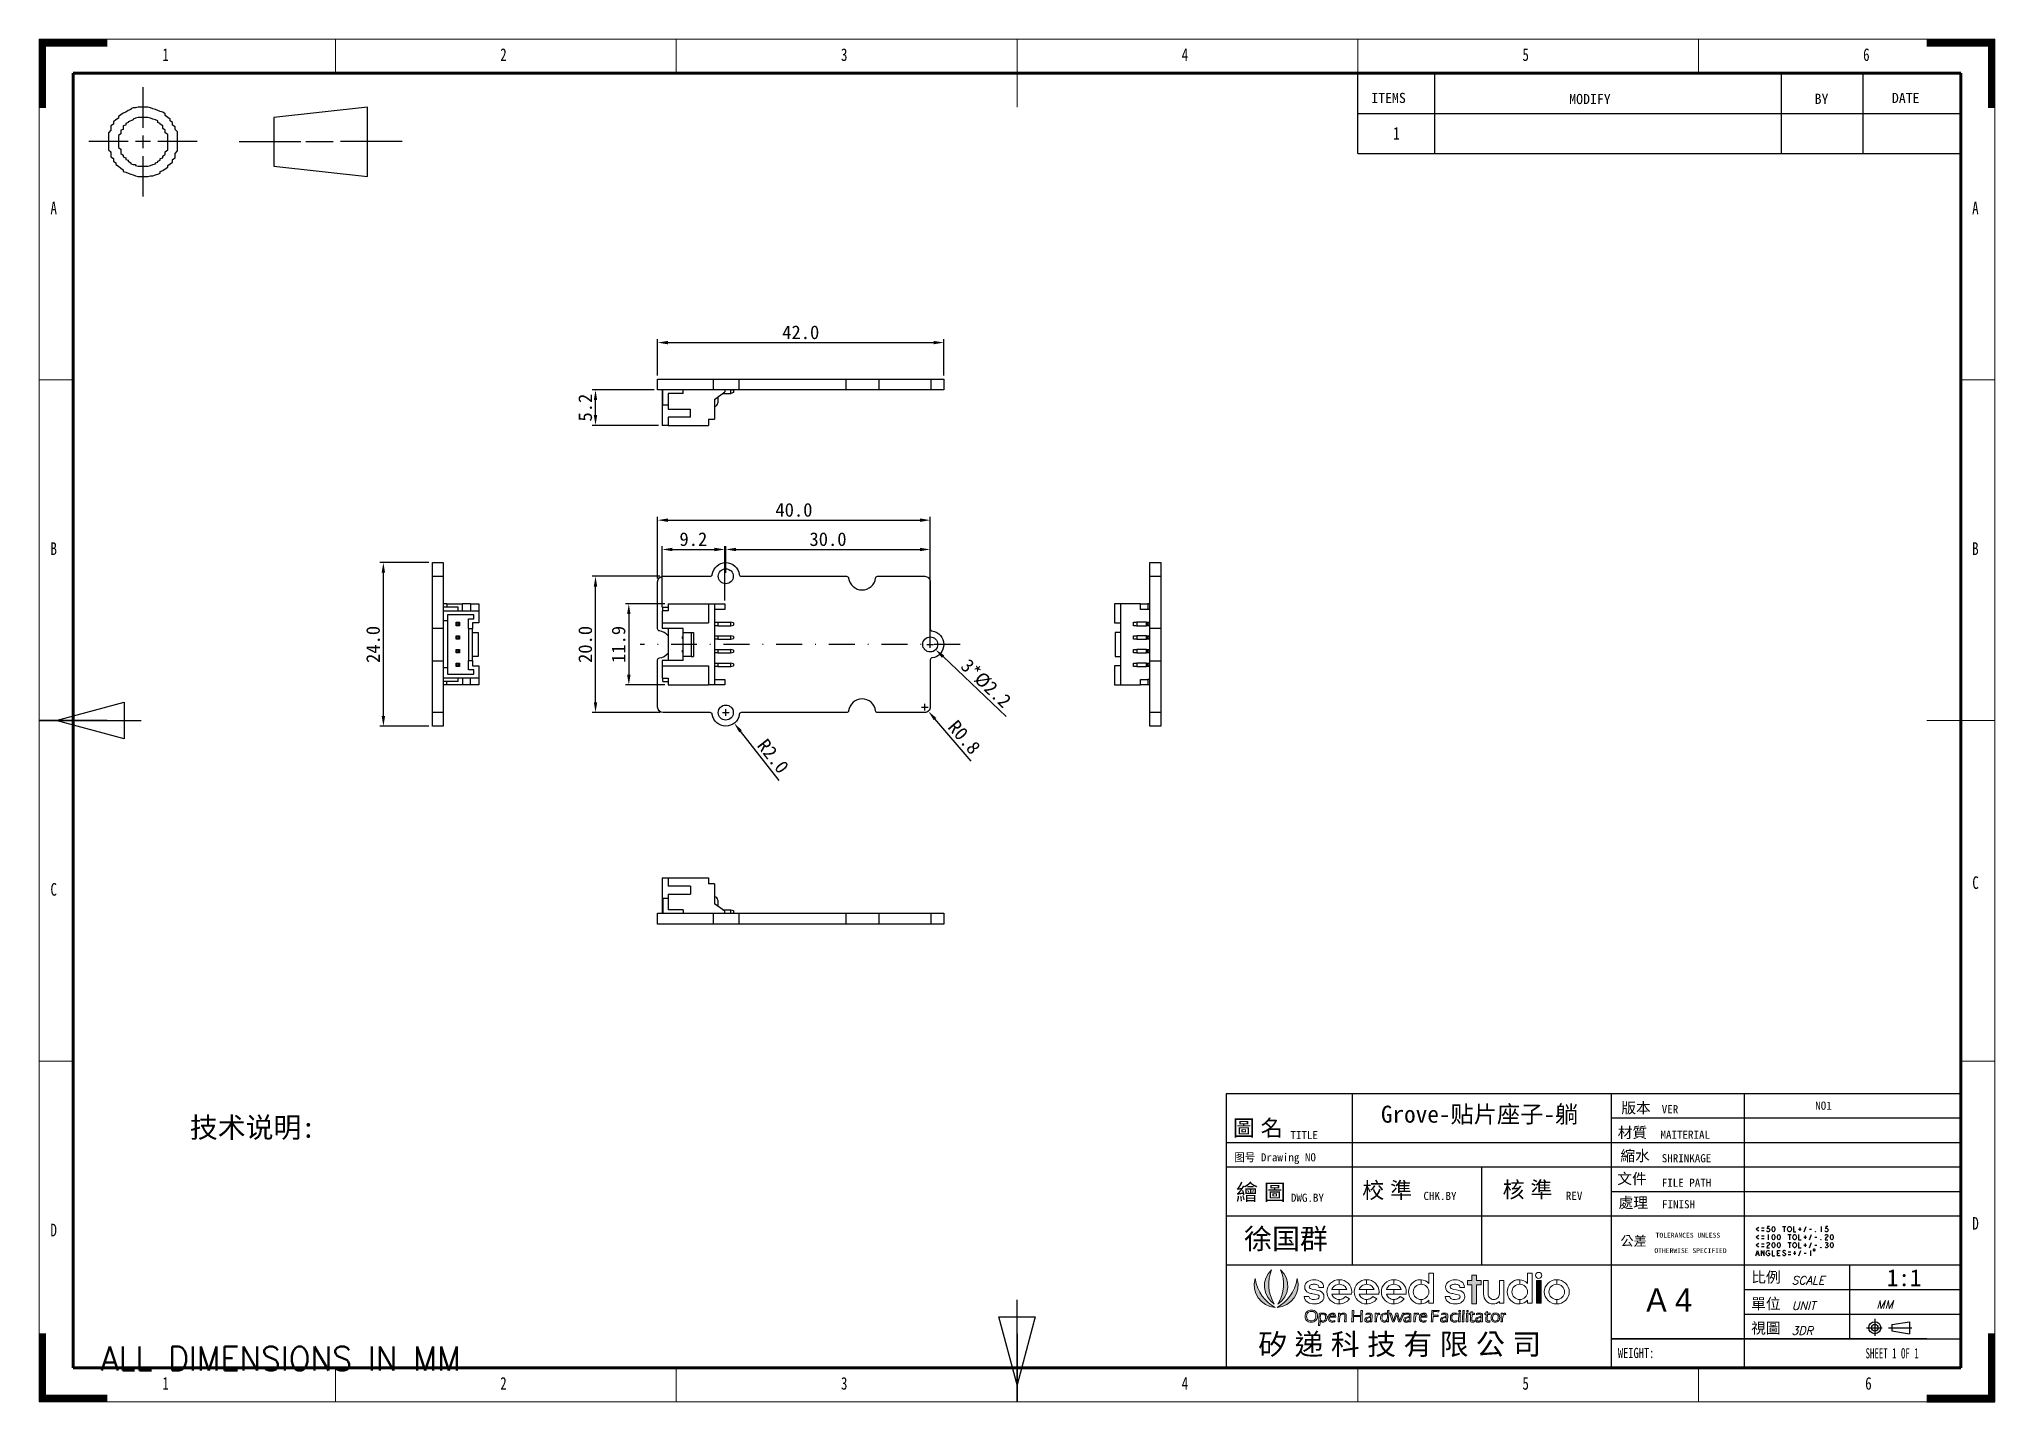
# Model space of a CAD drawing. Header units: millimetres. Extents: x -265 to 22, y 1477 to 1677.
import ezdxf
from ezdxf.enums import TextEntityAlignment as Align
from ezdxf.lldxf.tags import DXFTag

# ---------------------------------------------------------------- set-up
doc = ezdxf.new("R2010")
doc.units = ezdxf.units.MM
doc.linetypes.add('DASHDOTX2', pattern=[50.8, 25.4, -12.7, 0, -12.7])
doc.layers.get('0').update_dxf_attribs({"linetype": 'CONTINUOUS'})
doc.layers.get('Defpoints').update_dxf_attribs({"linetype": 'CONTINUOUS'})
for name, color, linetype in [('Draw', 7, 'CONTINUOUS'), ('EFEXPLORER-ENCLOSURE-DXF_FORMAT', 7, 'CONTINUOUS'), ('frame', 7, 'CONTINUOUS')]:
    doc.layers.add(name, color=color, linetype=linetype)
doc.styles.add('DEFAULT', font='simplex.shx')
doc.styles.add('L', font='PMingLiU.ttf')
doc.styles.add('SLDTEXTSTYLE0', font='TXT', dxfattribs={"width": 0.75})
doc.styles.add('SLDTEXTSTYLE1', font='TXT', dxfattribs={"width": 0.6375})
tags = doc.linetypes.add('DASHED', pattern=[25.72, 12.86, -12.86]).pattern_tags.tags
tags[6:7] = [DXFTag(74, 4), DXFTag(75, 0), DXFTag(340, '0'), DXFTag(46, 0.0), DXFTag(50, 0.0), DXFTag(44, 0.0), DXFTag(45, 0.0)]
tags[4:5] = [DXFTag(74, 4), DXFTag(75, 0), DXFTag(340, '0'), DXFTag(46, 0.0), DXFTag(50, 0.0), DXFTag(44, 0.0), DXFTag(45, 0.0)]
doc.dimstyles.get("Standard").update_dxf_attribs({"dimtxt": 2, "dimasz": 1.5, "dimexe": 0.5, "dimexo": 0.5, "dimgap": 0.5, "dimtad": 1, "dimdec": 1, "dimzin": 0, "dimdsep": 46, "dimtxsty": 'Standard', "dimcen": 0.5, "dimclrd": 1, "dimclre": 3, "dimclrt": 3, "dimadec": 0, "dimazin": 0, "dimtfac": 1, "dimtdec": 1, "dimtofl": 0, "dimtmove": 0, "dimatfit": 3, "dimfxl": 1, "dimtolj": 1, "dimtzin": 0, "dimarcsym": 0})

msp = doc.modelspace()

# ---------------------------------------------------------------- texts
at = {"color": 3}
for s, p in [('ITEMS', (-69.06456757371215, 1667.88810113939)), ('MODIFY', (-40.01503057108067, 1667.727095259346)), ('BY', (-4.00795979064452, 1667.754031154195)), ('DATE', (7.336615406722728, 1667.883411940398))]:
    msp.add_text(s, height=1.490494807298828, dxfattribs=at).set_placement(p)
at = {"color": 0, "style": 'L'}
for s, height, p in [('版本', 1.583177570093458, (-30.21967797948838, 1520.439246241112)), ('繪 圖', 2.364485981308411, (-85.25781533743549, 1508.106423879819)), ('比例', 1.583177570093458, (-11.14022832724941, 1495.598396950456)), ('單位', 1.583177570093458, (-11.16044809335955, 1491.72050967533)), ('視圖', 1.583177570093458, (-11.16044809335955, 1488.122378834208))]:
    msp.add_text(s, height=height, dxfattribs=at).set_placement(p, align=Align.MIDDLE)
at = {"color": 3}
msp.add_text('NO1', height=1.188251345222852, dxfattribs=at).set_placement((-2.703392238882599, 1520.738958421349), align=Align.MIDDLE)
at = {"color": 0, "style": 'L'}
for s, height, p in [('圖 名', 2.364485981308411, (-89.37595281004025, 1516.283209166946)), ('材質', 1.583177570093458, (-32.8991589758005, 1516.003866521517)), ('縮水', 1.583177570093458, (-32.50821776095865, 1512.604159912911)), ('校 準', 2.364485981308411, (-70.38512768960692, 1507.141593760576)), ('核 準', 2.364485981308411, (-49.7938343748927, 1507.231863530182)), ('文件', 1.583177570093458, (-32.96305431429011, 1509.23737683996)), ('處理', 1.583177570093458, (-32.77250400845407, 1505.726240157704)), ('公差', 1.417109992810927, (-32.50380414598641, 1500.1789022066)), ('矽 递 科 技 有 限 公 司', 3.08411214953271, (-85.64270710629017, 1484.191399029711))]:
    msp.add_text(s, height=height, dxfattribs=at).set_placement(p)
at = {"color": 0}
for s, height, p in [('VER', 1.188251345222852, (-26.44277047790939, 1519.625598218753)), ('TITLE', 1.188251345222852, (-80.9268685922187, 1515.82809845285)), ('MAITERIAL', 1.188251345222852, (-26.62768319056914, 1515.881832255697)), ('图号 Drawing NO', 1.188251345222852, (-89.16657365492829, 1512.567218812702)), ('SHRINKAGE', 1.188251345222852, (-26.44277047790939, 1512.42933653651)), ('FILE PATH', 1.188251345222852, (-26.44277047790939, 1508.831205695388)), ('DWG.BY', 1.188251345222852, (-80.86121607166552, 1506.630084224731)), ('CHK.BY', 1.188251345222852, (-61.40655025168536, 1506.899648504313)), ('REV', 1.188251345222852, (-40.51406525061003, 1506.913074228517)), ('FINISH', 1.188251345222852, (-26.40270019037945, 1505.672587250123)), ('TOLERANCES UNLESS ', 0.7129508071337113, (-27.33976729964008, 1501.364524636312)), ('OTHERWISE SPECIFIED ', 0.7129508071337113, (-27.51762938611165, 1499.104175251346))]:
    msp.add_text(s, height=height, dxfattribs=at).set_placement(p)
at = {"color": 3, "style": 'L'}
msp.add_text('A 4', height=3.419663551401869, dxfattribs=at).set_placement((-28.70491770061727, 1490.522577972185))
at = {"color": 7, "linetype": 'Continuous', "lineweight": 0, "char_height": 1.852083333333333, "style": 'SLDTEXTSTYLE0'}
for s, insert, attachment_point in [('1', (-246.4693554140527, 1675.910547636491), 1), ('2', (-196.8860220807192, 1675.910547636491), 1), ('3', (-146.8860220807194, 1675.910547636491), 1), ('4', (-96.88602208071944, 1675.910547636491), 1), ('5', (-46.88602208071944, 1675.910547636491), 1), ('6', (3.113977919280557, 1675.910547636491), 1), ('A', (-262.8860260807192, 1653.410547636491), 1), ('A', (19.11398191928055, 1653.410547636491), 1), ('B', (-262.8860260807192, 1603.410547636491), 1), ('B', (19.11398191928055, 1603.410547636491), 1), ('C', (-262.8860260807192, 1553.410547636491), 1), ('C', (19.13995931841481, 1554.392153284313), 1), ('D', (19.13995931841481, 1504.392153284313), 1), ('D', (-262.8860260807192, 1503.410547636491), 1), ('1', (-246.4693554140527, 1480.910547636491), 1), ('2', (-196.8860220807192, 1480.910547636491), 1), ('3', (-146.8860220807194, 1480.910547636491), 1), ('4', (-96.88602208071944, 1480.910547636491), 1), ('5', (-46.88602208071944, 1480.910547636491), 1), ('6', (4.363969919280577, 1480.910547636491), 3)]:
    msp.add_mtext(s, dxfattribs=dict(at, insert=insert, attachment_point=attachment_point))
at = {"color": 3, "linetype": 'Continuous', "lineweight": 0, "insert": (-65.85024127870366, 1664.360706666739), "char_height": 1.852083333333333, "attachment_point": 1, "style": 'SLDTEXTSTYLE0'}
msp.add_mtext('1', dxfattribs=at)
at = {"attachment_point": 1}
for s, insert, char_height, width in [('{\\fKaiTi|b0|i0|c134|p49;Grove-贴片座子-躺}', (-67.64683181078834, 1520.739591633905), 2.5, 30.64868657847701), ('{\\fSimSun|b0|i0|c134|p2;技术说明:}', (-242.4340273741278, 1519.042196743642), 3, 25.16138814095666), ('{\\fSimSun|b0|i0|c134|p2;徐国群}', (-87.72154798217782, 1502.707159743), 3, 25.16138814095666), ('{\\fSimSun|b0|i0|c134|p2;1:1}', (6.576355603501895, 1496.737237271067), 2.5, 6.079470457696061)]:
    msp.add_mtext(s, dxfattribs=dict(at, insert=insert, char_height=char_height, width=width))
at = {"color": 0, "char_height": 1.189835298243261, "attachment_point": 1}
for s, insert, width in [('{\\Fitalic.shx|c134;SCALE}', (-7.385916632808687, 1495.701531122593), 4.87824), ('{\\Fitalic.shx|c134;UNIT}', (-7.350220808818733, 1491.977773771822), 4.87824), ('{\\Fitalic.shx|c134;3DR}', (-7.406630656352547, 1488.316003267138), 4.878199999999999)]:
    msp.add_mtext(s, dxfattribs=dict(at, insert=insert, width=width))
at = {"color": 3, "insert": (5.075967024185672, 1492.159293479322), "char_height": 1.189835298243261, "width": 4.878199999999999, "attachment_point": 1}
msp.add_mtext('{\\Fitalic.shx|c134;MM}', dxfattribs=at)
at = {"color": 18, "linetype": 'Continuous', "lineweight": 5, "insert": (-255.471648189516, 1481.870734804546), "char_height": 3.5, "attachment_point": 7, "line_spacing_factor": 0.9036144578313255, "style": 'DEFAULT'}
msp.add_mtext('\\W00.967;ALL DIMENSIONS IN MM ', dxfattribs=at)
at = {"color": 0, "linetype": 'Continuous', "lineweight": 0, "attachment_point": 1}
for s, insert, char_height, style in [('WEIGHT: ', (-32.87572823068223, 1485.195987371503), 1.498599999999999, 'SLDTEXTSTYLE0'), ('SHEET 1 OF 1', (3.466451813263745, 1485.146746328861), 1.5, 'SLDTEXTSTYLE1')]:
    msp.add_mtext(s, dxfattribs=dict(at, insert=insert, char_height=char_height, style=style))

# ---------------------------------------------------------------- blocks, each defined once
blk = doc.blocks.new('block 4')
at = {"layer": 'Draw', "lineweight": 0}
for points, knots in [([(178.43310546875, 392.8642578125), (178.43310546875, 395.7265625), (177.10400390625, 397.66259765625), (174.44677734375, 398.67236328125), (174.44677734375, 398.67236328125), (174.5, 398.67236328125), (174.5, 398.67236328125), (174.29052734375, 398.78125), (171.9462890625, 399.25537109375), (167.46923828125, 400.10205078125), (165.232421875, 400.56640625), (164.11328125, 401.3837890625), (164.11328125, 402.556640625), (164.11328125, 403.43017578125), (164.65625, 404.09814453125), (165.7412109375, 404.5595703125), (166.6142578125, 404.9433593749999), (167.646484375, 405.13330078125), (168.8349609375, 405.13330078125), (170.02392578125, 405.13330078125), (171.07275390625, 404.9433593749999), (171.9814453125, 404.5595703125), (173.03173828125, 404.09814453125), (173.556640625, 403.2792968749999), (173.556640625, 402.1069335937499), (173.556640625, 402.1069335937499), (178.06689453125, 402.1069335937499), (178.06689453125, 402.1069335937499), (178.06689453125, 404.64453125), (177.0341796875, 406.5659179687499), (174.9716796875, 407.8759765624999), (173.18798828125, 409.0200195312499), (171.14404296875, 409.59228515625), (168.8349609375, 409.59228515625), (166.52587890625, 409.59228515625), (164.4794921875, 409.0200195312499), (162.69677734375, 407.8759765624999), (160.63330078125, 406.5659179687499), (159.6025390625, 404.7924804687499), (159.6025390625, 402.556640625), (159.6025390625, 399.6943359375), (160.93212890625, 397.74462890625), (163.58837890625, 396.70654296875), (163.7998046875, 396.6259765625), (164.4794921875, 396.4697265625), (165.634765625, 396.2392578125), (166.78857421875, 396.00537109375), (168.4326171875, 395.68603515625), (170.56640625, 395.27685546875), (172.80419921875, 394.8134765625), (173.9228515625, 394.0087890625), (173.9228515625, 392.8642578125), (173.9228515625, 391.1181640625), (172.22509765625, 390.24560546875), (168.8349609375, 390.24560546875), (168.134765625, 390.24560546875), (167.51416015625, 390.2939453125), (166.97265625, 390.3896484375), (166.42919921875, 390.4853515625), (165.9326171875, 390.61474609375), (165.478515625, 390.77734375), (165.478515625, 390.77734375), (165.53125, 390.77734375), (165.53125, 390.77734375), (164.33984375, 391.24169921875), (163.74609375, 392.08447265625), (163.74609375, 393.3125), (163.74609375, 393.3125), (159.234375, 393.3125), (159.234375, 393.3125), (159.234375, 390.75048828125), (160.33642578125, 388.80078125), (162.53955078125, 387.46533203125), (164.42822265625, 386.37353515625), (166.52587890625, 385.828125), (168.8349609375, 385.828125), (170.06005859375, 385.828125), (171.185546875, 385.96435546875), (172.2177734375, 386.23876953125), (173.24951171875, 386.5107421875), (174.2216796875, 386.91748046875), (175.12939453125, 387.46533203125), (177.33447265625, 388.80078125), (178.43310546875, 390.60107421875), (178.43310546875, 392.8642578125)], [0, 0, 0, 0, 1, 1, 1, 2, 2, 2, 3, 3, 3, 4, 4, 4, 5, 5, 5, 6, 6, 6, 7, 7, 7, 8, 8, 8, 9, 9, 9, 10, 10, 10, 11, 11, 11, 12, 12, 12, 13, 13, 13, 14, 14, 14, 15, 15, 15, 16, 16, 16, 17, 17, 17, 18, 18, 18, 19, 19, 19, 20, 20, 20, 21, 21, 21, 22, 22, 22, 23, 23, 23, 24, 24, 24, 25, 25, 25, 26, 26, 26, 27, 27, 27, 28, 28, 28, 28]), ([(193.4873046875, 409.59228515625), (193.4873046875, 409.59228515625), (193.4873046875, 405.13330078125), (193.4873046875, 405.13330078125), (191.71484375, 405.1279296875), (190.130859375, 404.5976562499999), (188.7392578125, 403.5390624999999), (187.48046875, 402.556640625), (186.6416015625, 401.35693359375), (186.2216796875, 399.93896484375), (186.2216796875, 399.93896484375), (193.4873046875, 399.93896484375), (193.4873046875, 399.93896484375), (193.4873046875, 399.93896484375), (193.4873046875, 395.4814453125), (193.4873046875, 395.4814453125), (193.4873046875, 395.4814453125), (186.2216796875, 395.4814453125), (186.2216796875, 395.4814453125), (186.6416015625, 394.03662109375), (187.48046875, 392.8359375), (188.7392578125, 391.88134765625), (190.130859375, 390.79638671875), (191.71484375, 390.24951171875), (193.4873046875, 390.24560546875), (193.4873046875, 390.24560546875), (193.4873046875, 385.828125), (193.4873046875, 385.828125), (190.14208984375, 385.8349609375), (187.28125, 387.00634765625), (184.91015625, 389.3447265625), (182.4951171875, 391.6630859375), (181.2900390625, 394.44482421875), (181.2900390625, 397.689453125), (181.2900390625, 400.9072265624999), (182.4951171875, 403.70361328125), (184.91015625, 406.07568359375), (187.28125, 408.4145507812499), (190.14208984375, 409.5869140625), (193.4873046875, 409.59228515625), (193.4873046875, 409.59228515625), (193.4873046875, 409.59228515625), (193.4873046875, 409.59228515625)], [0, 0, 0, 0, 1, 1, 1, 2, 2, 2, 3, 3, 3, 4, 4, 4, 5, 5, 5, 6, 6, 6, 7, 7, 7, 8, 8, 8, 9, 9, 9, 10, 10, 10, 11, 11, 11, 12, 12, 12, 13, 13, 13, 14, 14, 14, 14]), ([(205.68408203125, 397.689453125), (205.68408203125, 400.9609375), (204.4765625, 403.75732421875), (202.0634765625, 406.07568359375), (199.6875, 408.419921875), (196.8359375, 409.59228515625), (193.51220703125, 409.59228515625), (193.50390625, 409.59228515625), (193.49560546875, 409.59228515625), (193.4873046875, 409.59228515625), (193.4873046875, 409.59228515625), (193.4873046875, 405.13330078125), (193.4873046875, 405.13330078125), (193.49560546875, 405.13330078125), (193.50390625, 405.13330078125), (193.51220703125, 405.13330078125), (195.29736328125, 405.13330078125), (196.86962890625, 404.6015624999999), (198.23486328125, 403.5390624999999), (199.421875, 402.6401367187499), (200.2626953125, 401.4389648437499), (200.75048828125, 399.93896484375), (200.75048828125, 399.93896484375), (193.4873046875, 399.93896484375), (193.4873046875, 399.93896484375), (193.4873046875, 399.93896484375), (193.4873046875, 395.4814453125), (193.4873046875, 395.4814453125), (193.4873046875, 395.4814453125), (205.4736328125, 395.4814453125), (205.4736328125, 395.4814453125), (205.5439453125, 395.94482421875), (205.59521484375, 396.35400390625), (205.63037109375, 396.70654296875), (205.66552734375, 397.0634765625), (205.68408203125, 397.38916015625), (205.68408203125, 397.689453125), (205.68408203125, 397.689453125), (205.68408203125, 397.689453125), (205.68408203125, 397.689453125)], [0, 0, 0, 0, 1, 1, 1, 2, 2, 2, 3, 3, 3, 4, 4, 4, 5, 5, 5, 6, 6, 6, 7, 7, 7, 8, 8, 8, 9, 9, 9, 10, 10, 10, 11, 11, 11, 12, 12, 12, 13, 13, 13, 13]), ([(220.16015625, 409.59228515625), (220.16015625, 409.59228515625), (220.16015625, 405.13330078125), (220.16015625, 405.13330078125), (218.38427734375, 405.1279296875), (216.8037109375, 404.5976562499999), (215.41015625, 403.5390624999999), (214.15234375, 402.556640625), (213.31396484375, 401.35693359375), (212.8935546875, 399.93896484375), (212.8935546875, 399.93896484375), (220.16015625, 399.93896484375), (220.16015625, 399.93896484375), (220.16015625, 399.93896484375), (220.16015625, 395.4814453125), (220.16015625, 395.4814453125), (220.16015625, 395.4814453125), (212.8935546875, 395.4814453125), (212.8935546875, 395.4814453125), (213.31396484375, 394.03662109375), (214.15234375, 392.8359375), (215.41015625, 391.88134765625), (216.8037109375, 390.79638671875), (218.38427734375, 390.24951171875), (220.16015625, 390.24560546875), (220.16015625, 390.24560546875), (220.16015625, 385.828125), (220.16015625, 385.828125), (216.8115234375, 385.8349609375), (213.95263671875, 387.00634765625), (211.5810546875, 389.3447265625), (209.1669921875, 391.6630859375), (207.9609375, 394.44482421875), (207.9609375, 397.689453125), (207.9609375, 400.9072265624999), (209.1669921875, 403.70361328125), (211.5810546875, 406.07568359375), (213.95263671875, 408.4145507812499), (216.8115234375, 409.5869140625), (220.16015625, 409.59228515625), (220.16015625, 409.59228515625), (220.16015625, 409.59228515625), (220.16015625, 409.59228515625)], [0, 0, 0, 0, 1, 1, 1, 2, 2, 2, 3, 3, 3, 4, 4, 4, 5, 5, 5, 6, 6, 6, 7, 7, 7, 8, 8, 8, 9, 9, 9, 10, 10, 10, 11, 11, 11, 12, 12, 12, 13, 13, 13, 14, 14, 14, 14]), ([(232.353515625, 397.689453125), (232.353515625, 400.9609375), (231.1474609375, 403.75732421875), (228.7333984375, 406.07568359375), (226.3583984375, 408.419921875), (223.5068359375, 409.59228515625), (220.18408203125, 409.59228515625), (220.1748046875, 409.59228515625), (220.16650390625, 409.59228515625), (220.16015625, 409.59228515625), (220.16015625, 409.59228515625), (220.16015625, 405.13330078125), (220.16015625, 405.13330078125), (220.16650390625, 405.13330078125), (220.1748046875, 405.13330078125), (220.18408203125, 405.13330078125), (221.96826171875, 405.13330078125), (223.54052734375, 404.6015624999999), (224.90576171875, 403.5390624999999), (226.0947265625, 402.6401367187499), (226.9345703125, 401.4389648437499), (227.4228515625, 399.93896484375), (227.4228515625, 399.93896484375), (220.16015625, 399.93896484375), (220.16015625, 399.93896484375), (220.16015625, 399.93896484375), (220.16015625, 395.4814453125), (220.16015625, 395.4814453125), (220.16015625, 395.4814453125), (232.146484375, 395.4814453125), (232.146484375, 395.4814453125), (232.21337890625, 395.94482421875), (232.26611328125, 396.35400390625), (232.3017578125, 396.70654296875), (232.3359375, 397.0634765625), (232.353515625, 397.38916015625), (232.353515625, 397.689453125), (232.353515625, 397.689453125), (232.353515625, 397.689453125), (232.353515625, 397.689453125)], [0, 0, 0, 0, 1, 1, 1, 2, 2, 2, 3, 3, 3, 4, 4, 4, 5, 5, 5, 6, 6, 6, 7, 7, 7, 8, 8, 8, 9, 9, 9, 10, 10, 10, 11, 11, 11, 12, 12, 12, 13, 13, 13, 13]), ([(246.83056640625, 409.59228515625), (246.83056640625, 409.59228515625), (246.83056640625, 405.13330078125), (246.83056640625, 405.13330078125), (245.0576171875, 405.1279296875), (243.4755859375, 404.5976562499999), (242.0810546875, 403.5390624999999), (240.82470703125, 402.556640625), (239.9814453125, 401.35693359375), (239.5634765625, 399.93896484375), (239.5634765625, 399.93896484375), (246.83056640625, 399.93896484375), (246.83056640625, 399.93896484375), (246.83056640625, 399.93896484375), (246.83056640625, 395.4814453125), (246.83056640625, 395.4814453125), (246.83056640625, 395.4814453125), (239.5634765625, 395.4814453125), (239.5634765625, 395.4814453125), (239.9814453125, 394.03662109375), (240.82470703125, 392.8359375), (242.0810546875, 391.88134765625), (243.4755859375, 390.79638671875), (245.0576171875, 390.24951171875), (246.83056640625, 390.24560546875), (246.83056640625, 390.24560546875), (246.83056640625, 385.828125), (246.83056640625, 385.828125), (243.48388671875, 385.8349609375), (240.62353515625, 387.00634765625), (238.25341796875, 389.3447265625), (235.8388671875, 391.6630859375), (234.6328125, 394.44482421875), (234.6328125, 397.689453125), (234.6328125, 400.9072265624999), (235.8388671875, 403.70361328125), (238.25341796875, 406.07568359375), (240.62353515625, 408.4145507812499), (243.48388671875, 409.5869140625), (246.83056640625, 409.59228515625), (246.83056640625, 409.59228515625), (246.83056640625, 409.59228515625), (246.83056640625, 409.59228515625)], [0, 0, 0, 0, 1, 1, 1, 2, 2, 2, 3, 3, 3, 4, 4, 4, 5, 5, 5, 6, 6, 6, 7, 7, 7, 8, 8, 8, 9, 9, 9, 10, 10, 10, 11, 11, 11, 12, 12, 12, 13, 13, 13, 14, 14, 14, 14]), ([(259.02587890625, 397.689453125), (259.02587890625, 400.9609375), (257.8193359375, 403.75732421875), (255.4052734375, 406.07568359375), (253.03076171875, 408.419921875), (250.17919921875, 409.59228515625), (246.8564453125, 409.59228515625), (246.8466796875, 409.59228515625), (246.8388671875, 409.59228515625), (246.83056640625, 409.59228515625), (246.83056640625, 409.59228515625), (246.83056640625, 405.13330078125), (246.83056640625, 405.13330078125), (246.8388671875, 405.13330078125), (246.8466796875, 405.13330078125), (246.8564453125, 405.13330078125), (248.638671875, 405.13330078125), (250.212890625, 404.6015624999999), (251.578125, 403.5390624999999), (252.7666015625, 402.6401367187499), (253.60546875, 401.4389648437499), (254.095703125, 399.93896484375), (254.095703125, 399.93896484375), (246.83056640625, 399.93896484375), (246.83056640625, 399.93896484375), (246.83056640625, 399.93896484375), (246.83056640625, 395.4814453125), (246.83056640625, 395.4814453125), (246.83056640625, 395.4814453125), (258.8154296875, 395.4814453125), (258.8154296875, 395.4814453125), (258.8857421875, 395.94482421875), (258.939453125, 396.35400390625), (258.974609375, 396.70654296875), (259.00830078125, 397.0634765625), (259.02587890625, 397.38916015625), (259.02587890625, 397.689453125), (259.02587890625, 397.689453125), (259.02587890625, 397.689453125), (259.02587890625, 397.689453125)], [0, 0, 0, 0, 1, 1, 1, 2, 2, 2, 3, 3, 3, 4, 4, 4, 5, 5, 5, 6, 6, 6, 7, 7, 7, 8, 8, 8, 9, 9, 9, 10, 10, 10, 11, 11, 11, 12, 12, 12, 13, 13, 13, 13]), ([(273.5, 409.572265625), (273.5, 409.572265625), (273.5, 405.13330078125), (273.5, 405.13330078125), (271.3447265625, 405.1264648437499), (269.53515625, 404.40478515625), (268.07080078125, 402.9658203124999), (266.6015625, 401.5209960937499), (265.86767578125, 399.76123046875), (265.86767578125, 397.689453125), (265.86767578125, 395.591796875), (266.6015625, 393.8310546875), (268.07080078125, 392.41455078125), (269.53515625, 390.97412109375), (271.3447265625, 390.24951171875), (273.5, 390.24560546875), (273.5, 390.24560546875), (273.5, 385.8486328125), (273.5, 385.8486328125), (273.26806640625, 385.83642578125), (273.0302734375, 385.828125), (272.7919921875, 385.828125), (269.50537109375, 385.828125), (266.7607421875, 387.02783203125), (264.55615234375, 389.42822265625), (262.3876953125, 391.71826171875), (261.30224609375, 394.47314453125), (261.30224609375, 397.689453125), (261.30224609375, 400.9072265624999), (262.3876953125, 403.67529296875), (264.55615234375, 405.9921874999999), (266.7607421875, 408.392578125), (269.50537109375, 409.59228515625), (272.7919921875, 409.59228515625), (273.0302734375, 409.59228515625), (273.26806640625, 409.58447265625), (273.5, 409.572265625), (273.5, 409.572265625), (273.5, 409.572265625), (273.5, 409.572265625)], [0, 0, 0, 0, 1, 1, 1, 2, 2, 2, 3, 3, 3, 4, 4, 4, 5, 5, 5, 6, 6, 6, 7, 7, 7, 8, 8, 8, 9, 9, 9, 10, 10, 10, 11, 11, 11, 12, 12, 12, 13, 13, 13, 13]), ([(285.6953125, 386.5244140625), (285.6953125, 386.5244140625), (285.6953125, 416.01318359375), (285.6953125, 416.01318359375), (285.6953125, 416.01318359375), (281.1357421875, 416.01318359375), (281.1357421875, 416.01318359375), (281.1357421875, 416.01318359375), (281.1357421875, 405.8295898437499), (281.1357421875, 405.8295898437499), (279.056640625, 408.1572265624999), (276.5126953125, 409.4052734375), (273.5, 409.572265625), (273.5, 409.572265625), (273.5, 405.13330078125), (273.5, 405.13330078125), (273.509765625, 405.13330078125), (273.5185546875, 405.13330078125), (273.52734375, 405.13330078125), (275.6259765625, 405.13330078125), (277.4111328125, 404.41162109375), (278.87890625, 402.9658203124999), (280.3828125, 401.4926757812499), (281.1357421875, 399.734375), (281.1357421875, 397.689453125), (281.1357421875, 395.64453125), (280.3828125, 393.88623046875), (278.87890625, 392.41455078125), (277.4111328125, 390.96875), (275.6259765625, 390.24560546875), (273.52734375, 390.24560546875), (273.5185546875, 390.24560546875), (273.509765625, 390.24560546875), (273.5, 390.24560546875), (273.5, 390.24560546875), (273.5, 385.8486328125), (273.5, 385.8486328125), (276.54296875, 386.01416015625), (279.0869140625, 387.2607421875), (281.1357421875, 389.59130859375), (281.1357421875, 389.59130859375), (281.1357421875, 386.5244140625), (281.1357421875, 386.5244140625), (281.1357421875, 386.5244140625), (285.6953125, 386.5244140625), (285.6953125, 386.5244140625), (285.6953125, 386.5244140625), (285.6953125, 386.5244140625), (285.6953125, 386.5244140625)], [0, 0, 0, 0, 1, 1, 1, 2, 2, 2, 3, 3, 3, 4, 4, 4, 5, 5, 5, 6, 6, 6, 7, 7, 7, 8, 8, 8, 9, 9, 9, 10, 10, 10, 11, 11, 11, 12, 12, 12, 13, 13, 13, 14, 14, 14, 15, 15, 15, 16, 16, 16, 16]), ([(193.4873046875, 385.828125), (193.4873046875, 385.828125), (193.4873046875, 385.828125), (193.4873046875, 385.828125), (193.49560546875, 385.828125), (193.50390625, 385.828125), (193.51220703125, 385.828125), (195.40185546875, 385.828125), (197.2197265625, 386.27099609375), (198.96875, 387.1572265625), (200.71630859375, 388.04296875), (202.22119140625, 389.27783203125), (203.4814453125, 390.859375), (203.4814453125, 390.859375), (199.60009765625, 393.27197265625), (199.60009765625, 393.27197265625), (198.79345703125, 392.26220703125), (197.8671875, 391.50732421875), (196.8173828125, 391.00244140625), (195.76708984375, 390.49755859375), (194.66650390625, 390.24560546875), (193.51220703125, 390.24560546875), (193.50390625, 390.24560546875), (193.49560546875, 390.24560546875), (193.4873046875, 390.24560546875), (193.4873046875, 390.24560546875), (193.4873046875, 385.828125), (193.4873046875, 385.828125), (193.4873046875, 385.828125), (193.4873046875, 385.828125), (193.4873046875, 385.828125)], [0, 0, 0, 0, 1, 1, 1, 2, 2, 2, 3, 3, 3, 4, 4, 4, 5, 5, 5, 6, 6, 6, 7, 7, 7, 8, 8, 8, 9, 9, 9, 10, 10, 10, 10]), ([(220.16015625, 385.828125), (220.16015625, 385.828125), (220.16015625, 385.828125), (220.16015625, 385.828125), (220.16650390625, 385.828125), (220.1748046875, 385.828125), (220.18408203125, 385.828125), (222.07275390625, 385.828125), (223.890625, 386.27099609375), (225.63818359375, 387.1572265625), (227.38818359375, 388.04296875), (228.89208984375, 389.27783203125), (230.15234375, 390.859375), (230.15234375, 390.859375), (226.26953125, 393.27197265625), (226.26953125, 393.27197265625), (225.4658203125, 392.26220703125), (224.53955078125, 391.50732421875), (223.48828125, 391.00244140625), (222.439453125, 390.49755859375), (221.33935546875, 390.24560546875), (220.18408203125, 390.24560546875), (220.1748046875, 390.24560546875), (220.16650390625, 390.24560546875), (220.16015625, 390.24560546875), (220.16015625, 390.24560546875), (220.16015625, 385.828125), (220.16015625, 385.828125), (220.16015625, 385.828125), (220.16015625, 385.828125), (220.16015625, 385.828125)], [0, 0, 0, 0, 1, 1, 1, 2, 2, 2, 3, 3, 3, 4, 4, 4, 5, 5, 5, 6, 6, 6, 7, 7, 7, 8, 8, 8, 9, 9, 9, 10, 10, 10, 10]), ([(246.83056640625, 385.828125), (246.83056640625, 385.828125), (246.83056640625, 385.828125), (246.83056640625, 385.828125), (246.8388671875, 385.828125), (246.8466796875, 385.828125), (246.8564453125, 385.828125), (248.7451171875, 385.828125), (250.56298828125, 386.27099609375), (252.31103515625, 387.1572265625), (254.05908203125, 388.04296875), (255.564453125, 389.27783203125), (256.8232421875, 390.859375), (256.8232421875, 390.859375), (252.94189453125, 393.27197265625), (252.94189453125, 393.27197265625), (252.13671875, 392.26220703125), (251.21044921875, 391.50732421875), (250.15869140625, 391.00244140625), (249.111328125, 390.49755859375), (248.01123046875, 390.24560546875), (246.8564453125, 390.24560546875), (246.8466796875, 390.24560546875), (246.8388671875, 390.24560546875), (246.83056640625, 390.24560546875), (246.83056640625, 390.24560546875), (246.83056640625, 385.828125), (246.83056640625, 385.828125), (246.83056640625, 385.828125), (246.83056640625, 385.828125), (246.83056640625, 385.828125)], [0, 0, 0, 0, 1, 1, 1, 2, 2, 2, 3, 3, 3, 4, 4, 4, 5, 5, 5, 6, 6, 6, 7, 7, 7, 8, 8, 8, 9, 9, 9, 10, 10, 10, 10])]:
    blk.add_open_spline(points, degree=3, knots=knots, dxfattribs=at)
blk = doc.blocks.new('block 5')
at = {"layer": 'Draw'}
h = blk.add_hatch(color=252, dxfattribs=at)
h.dxf.hatch_style = 2
h.paths.add_polyline_path([(332.138671875, 404.4375), (332.138671875, 408.85595703125), (327.7314453125, 408.85595703125), (327.7314453125, 413.8857421875), (323.1689453125, 413.8857421875), (323.1689453125, 408.85595703125), (318.759765625, 408.85595703125), (318.759765625, 404.4375), (323.1689453125, 404.4375), (323.1689453125, 385.8740234375), (327.7314453125, 385.8740234375), (327.7314453125, 404.4375)])
h = blk.add_hatch(color=252, dxfattribs=at)
h.dxf.hatch_style = 2
h.paths.add_polyline_path([(390.802734375, 386.5244140625), (390.802734375, 408.85595703125), (386.29296875, 408.85595703125), (386.29296875, 386.5244140625)])
at = {"layer": 'Draw', "lineweight": 0}
for points in [[(332.138671875, 404.4375), (332.138671875, 408.85595703125), (327.7314453125, 408.85595703125), (327.7314453125, 413.8857421875), (323.1689453125, 413.8857421875), (323.1689453125, 408.85595703125), (318.759765625, 408.85595703125), (318.759765625, 404.4375), (323.1689453125, 404.4375), (323.1689453125, 385.8740234375), (327.7314453125, 385.8740234375), (327.7314453125, 404.4375), (332.138671875, 404.4375)], [(390.802734375, 386.5244140625), (390.802734375, 408.85595703125), (386.29296875, 408.85595703125), (386.29296875, 386.5244140625), (390.802734375, 386.5244140625)]]:
    blk.add_lwpolyline(points, dxfattribs=at)
for points, knots in [([(316.2724609375, 392.8642578125), (316.2724609375, 395.7265625), (314.9443359375, 397.66259765625), (312.28515625, 398.67236328125), (312.28515625, 398.67236328125), (312.3388671875, 398.67236328125), (312.3388671875, 398.67236328125), (312.126953125, 398.78125), (309.7861328125, 399.25537109375), (305.3076171875, 400.10205078125), (303.0693359375, 400.56640625), (301.9501953125, 401.3837890625), (301.9501953125, 402.556640625), (301.9501953125, 403.43017578125), (302.4931640625, 404.09814453125), (303.578125, 404.5595703125), (304.4521484375, 404.9433593749999), (305.4833984375, 405.13330078125), (306.6728515625, 405.13330078125), (307.861328125, 405.13330078125), (308.91015625, 404.9433593749999), (309.8203125, 404.5595703125), (310.869140625, 404.09814453125), (311.392578125, 403.2792968749999), (311.392578125, 402.1069335937499), (311.392578125, 402.1069335937499), (315.904296875, 402.1069335937499), (315.904296875, 402.1069335937499), (315.904296875, 404.64453125), (314.8720703125, 406.5659179687499), (312.8095703125, 407.8759765624999), (311.025390625, 409.0200195312499), (308.982421875, 409.59228515625), (306.6728515625, 409.59228515625), (304.3642578125, 409.59228515625), (302.318359375, 409.0200195312499), (300.5361328125, 407.8759765624999), (298.470703125, 406.5659179687499), (297.439453125, 404.7924804687499), (297.439453125, 402.556640625), (297.439453125, 399.6943359375), (298.76953125, 397.74462890625), (301.4267578125, 396.70654296875), (301.63671875, 396.6259765625), (302.318359375, 396.4697265625), (303.470703125, 396.2392578125), (304.625, 396.00537109375), (306.2685546875, 395.68603515625), (308.4033203125, 395.27685546875), (310.642578125, 394.8134765625), (311.7607421875, 394.0087890625), (311.7607421875, 392.8642578125), (311.7607421875, 391.1181640625), (310.06640625, 390.24560546875), (306.6728515625, 390.24560546875), (305.974609375, 390.24560546875), (305.3515625, 390.2939453125), (304.8095703125, 390.3896484375), (304.2685546875, 390.4853515625), (303.76953125, 390.61474609375), (303.3154296875, 390.77734375), (303.3154296875, 390.77734375), (303.3681640625, 390.77734375), (303.3681640625, 390.77734375), (302.1796875, 391.24169921875), (301.5859375, 392.08447265625), (301.5859375, 393.3125), (301.5859375, 393.3125), (297.0712890625, 393.3125), (297.0712890625, 393.3125), (297.0712890625, 390.75048828125), (298.1748046875, 388.80078125), (300.3798828125, 387.46533203125), (302.2666015625, 386.37353515625), (304.3642578125, 385.828125), (306.6728515625, 385.828125), (307.896484375, 385.828125), (309.0263671875, 385.96435546875), (310.0556640625, 386.23876953125), (311.0869140625, 386.5107421875), (312.05859375, 386.91748046875), (312.966796875, 387.46533203125), (315.169921875, 388.80078125), (316.2724609375, 390.60107421875), (316.2724609375, 392.8642578125)], [0, 0, 0, 0, 1, 1, 1, 2, 2, 2, 3, 3, 3, 4, 4, 4, 5, 5, 5, 6, 6, 6, 7, 7, 7, 8, 8, 8, 9, 9, 9, 10, 10, 10, 11, 11, 11, 12, 12, 12, 13, 13, 13, 14, 14, 14, 15, 15, 15, 16, 16, 16, 17, 17, 17, 18, 18, 18, 19, 19, 19, 20, 20, 20, 21, 21, 21, 22, 22, 22, 23, 23, 23, 24, 24, 24, 25, 25, 25, 26, 26, 26, 27, 27, 27, 28, 28, 28, 28]), ([(354.5576171875, 386.5244140625), (354.5576171875, 386.5244140625), (354.5576171875, 408.85595703125), (354.5576171875, 408.85595703125), (354.5576171875, 408.85595703125), (350.048828125, 408.85595703125), (350.048828125, 408.85595703125), (350.048828125, 408.85595703125), (350.048828125, 395.56201171875), (350.048828125, 395.56201171875), (350.048828125, 394.11767578125), (349.5224609375, 392.8642578125), (348.4755859375, 391.80078125), (347.951171875, 391.310546875), (347.3642578125, 390.9267578125), (346.7177734375, 390.6533203125), (346.0703125, 390.38134765625), (345.3623046875, 390.24560546875), (344.5947265625, 390.24560546875), (343.087890625, 390.24560546875), (341.8134765625, 390.76416015625), (340.7626953125, 391.80078125), (339.677734375, 392.8642578125), (339.1376953125, 394.11767578125), (339.1376953125, 395.56201171875), (339.1376953125, 395.56201171875), (339.1376953125, 408.85595703125), (339.1376953125, 408.85595703125), (339.1376953125, 408.85595703125), (334.6259765625, 408.85595703125), (334.6259765625, 408.85595703125), (334.6259765625, 408.85595703125), (334.6259765625, 395.56201171875), (334.6259765625, 395.56201171875), (334.6259765625, 392.97314453125), (335.482421875, 390.7236328125), (337.1982421875, 388.814453125), (338.98046875, 386.82470703125), (341.2021484375, 385.828125), (343.8583984375, 385.828125), (346.2373046875, 385.828125), (348.3017578125, 386.64697265625), (350.048828125, 388.28271484375), (350.048828125, 388.28271484375), (350.048828125, 386.5244140625), (350.048828125, 386.5244140625), (350.048828125, 386.5244140625), (354.5576171875, 386.5244140625), (354.5576171875, 386.5244140625)], [0, 0, 0, 0, 1, 1, 1, 2, 2, 2, 3, 3, 3, 4, 4, 4, 5, 5, 5, 6, 6, 6, 7, 7, 7, 8, 8, 8, 9, 9, 9, 10, 10, 10, 11, 11, 11, 12, 12, 12, 13, 13, 13, 14, 14, 14, 15, 15, 15, 16, 16, 16, 16]), ([(369.9794921875, 409.572265625), (369.9794921875, 409.572265625), (369.9794921875, 405.13330078125), (369.9794921875, 405.13330078125), (367.8232421875, 405.1264648437499), (366.0126953125, 404.40478515625), (364.5517578125, 402.9658203124999), (363.0810546875, 401.5209960937499), (362.345703125, 399.76123046875), (362.345703125, 397.689453125), (362.345703125, 395.591796875), (363.0810546875, 393.8310546875), (364.5517578125, 392.41455078125), (366.0126953125, 390.97412109375), (367.8232421875, 390.24951171875), (369.9794921875, 390.24560546875), (369.9794921875, 390.24560546875), (369.9794921875, 385.8486328125), (369.9794921875, 385.8486328125), (369.74609375, 385.83642578125), (369.509765625, 385.828125), (369.271484375, 385.828125), (365.9853515625, 385.828125), (363.2373046875, 387.02783203125), (361.0361328125, 389.42822265625), (358.8671875, 391.71826171875), (357.7841796875, 394.47314453125), (357.7841796875, 397.689453125), (357.7841796875, 400.9072265624999), (358.8671875, 403.67529296875), (361.0361328125, 405.9921874999999), (363.2373046875, 408.392578125), (365.9853515625, 409.59228515625), (369.271484375, 409.59228515625), (369.509765625, 409.59228515625), (369.74609375, 409.58447265625), (369.9794921875, 409.572265625), (369.9794921875, 409.572265625), (369.9794921875, 409.572265625), (369.9794921875, 409.572265625)], [0, 0, 0, 0, 1, 1, 1, 2, 2, 2, 3, 3, 3, 4, 4, 4, 5, 5, 5, 6, 6, 6, 7, 7, 7, 8, 8, 8, 9, 9, 9, 10, 10, 10, 11, 11, 11, 12, 12, 12, 13, 13, 13, 13]), ([(382.1767578125, 386.5244140625), (382.1767578125, 386.5244140625), (382.1767578125, 416.01318359375), (382.1767578125, 416.01318359375), (382.1767578125, 416.01318359375), (377.6123046875, 416.01318359375), (377.6123046875, 416.01318359375), (377.6123046875, 416.01318359375), (377.6123046875, 405.8295898437499), (377.6123046875, 405.8295898437499), (375.5341796875, 408.1572265624999), (372.9912109375, 409.4052734375), (369.9794921875, 409.572265625), (369.9794921875, 409.572265625), (369.9794921875, 405.13330078125), (369.9794921875, 405.13330078125), (369.9892578125, 405.13330078125), (369.9951171875, 405.13330078125), (370.0048828125, 405.13330078125), (372.1015625, 405.13330078125), (373.88671875, 404.41162109375), (375.35546875, 402.9658203124999), (376.8603515625, 401.4926757812499), (377.6123046875, 399.734375), (377.6123046875, 397.689453125), (377.6123046875, 395.64453125), (376.8603515625, 393.88623046875), (375.35546875, 392.41455078125), (373.88671875, 390.96875), (372.1015625, 390.24560546875), (370.0048828125, 390.24560546875), (369.9951171875, 390.24560546875), (369.9892578125, 390.24560546875), (369.9794921875, 390.24560546875), (369.9794921875, 390.24560546875), (369.9794921875, 385.8486328125), (369.9794921875, 385.8486328125), (373.0224609375, 386.01416015625), (375.5654296875, 387.2607421875), (377.6123046875, 389.59130859375), (377.6123046875, 389.59130859375), (377.6123046875, 386.5244140625), (377.6123046875, 386.5244140625), (377.6123046875, 386.5244140625), (382.1767578125, 386.5244140625), (382.1767578125, 386.5244140625), (382.1767578125, 386.5244140625), (382.1767578125, 386.5244140625), (382.1767578125, 386.5244140625)], [0, 0, 0, 0, 1, 1, 1, 2, 2, 2, 3, 3, 3, 4, 4, 4, 5, 5, 5, 6, 6, 6, 7, 7, 7, 8, 8, 8, 9, 9, 9, 10, 10, 10, 11, 11, 11, 12, 12, 12, 13, 13, 13, 14, 14, 14, 15, 15, 15, 16, 16, 16, 16]), ([(391.5380859375, 413.8051757812499), (391.5380859375, 414.6235351562499), (391.2548828125, 415.31982421875), (390.6982421875, 415.8891601562499), (390.138671875, 416.4628906249999), (389.4208984375, 416.74951171875), (388.546875, 416.74951171875), (387.70703125, 416.74951171875), (386.9990234375, 416.4628906249999), (386.4228515625, 415.8891601562499), (385.8466796875, 415.31982421875), (385.556640625, 414.6235351562499), (385.556640625, 413.8051757812499), (385.556640625, 412.9877929687499), (385.8466796875, 412.2919921874999), (386.4228515625, 411.7182617187499), (386.9990234375, 411.1474609374999), (387.70703125, 410.8593749999999), (388.546875, 410.8593749999999), (389.4208984375, 410.8593749999999), (390.138671875, 411.1474609374999), (390.6982421875, 411.7182617187499), (391.2548828125, 412.2919921874999), (391.5380859375, 412.9877929687499), (391.5380859375, 413.8051757812499)], [0, 0, 0, 0, 1, 1, 1, 2, 2, 2, 3, 3, 3, 4, 4, 4, 5, 5, 5, 6, 6, 6, 7, 7, 7, 8, 8, 8, 8]), ([(406.2207031249999, 409.59228515625), (406.2207031249999, 409.59228515625), (406.2207031249999, 405.13330078125), (406.2207031249999, 405.13330078125), (404.0644531249999, 405.1264648437499), (402.255859375, 404.40478515625), (400.7919921874999, 402.9658203124999), (399.32421875, 401.5209960937499), (398.5888671875, 399.76123046875), (398.5888671875, 397.689453125), (398.5888671875, 395.591796875), (399.32421875, 393.8310546875), (400.7919921874999, 392.41455078125), (402.255859375, 390.97412109375), (404.0644531249999, 390.24951171875), (406.2207031249999, 390.24560546875), (406.2207031249999, 390.24560546875), (406.2207031249999, 385.828125), (406.2207031249999, 385.828125), (402.873046875, 385.8349609375), (400.017578125, 387.00634765625), (397.6474609375, 389.3447265625), (395.232421875, 391.6630859375), (394.0263671875, 394.44482421875), (394.0263671875, 397.689453125), (394.0263671875, 400.9072265624999), (395.232421875, 403.70361328125), (397.6474609375, 406.07568359375), (400.017578125, 408.4130859374999), (402.873046875, 409.58447265625), (406.2207031249999, 409.59228515625), (406.2207031249999, 409.59228515625), (406.2207031249999, 409.59228515625), (406.2207031249999, 409.59228515625)], [0, 0, 0, 0, 1, 1, 1, 2, 2, 2, 3, 3, 3, 4, 4, 4, 5, 5, 5, 6, 6, 6, 7, 7, 7, 8, 8, 8, 9, 9, 9, 10, 10, 10, 11, 11, 11, 11]), ([(418.41796875, 397.689453125), (418.41796875, 400.9609375), (417.2109374999999, 403.75732421875), (414.7978515624999, 406.07568359375), (412.4189453125, 408.419921875), (409.5712890625, 409.59228515625), (406.2490234374999, 409.59228515625), (406.2402343749999, 409.59228515625), (406.2294921874999, 409.59228515625), (406.2207031249999, 409.59228515625), (406.2207031249999, 409.59228515625), (406.2207031249999, 405.13330078125), (406.2207031249999, 405.13330078125), (406.2294921874999, 405.13330078125), (406.2402343749999, 405.13330078125), (406.2490234374999, 405.13330078125), (408.3447265624999, 405.13330078125), (410.1308593749999, 404.41162109375), (411.59765625, 402.9658203124999), (413.1015624999999, 401.4926757812499), (413.8535156249999, 399.734375), (413.8535156249999, 397.689453125), (413.8535156249999, 395.64453125), (413.1015624999999, 393.88623046875), (411.59765625, 392.41455078125), (410.1308593749999, 390.96875), (408.3447265624999, 390.24560546875), (406.2490234374999, 390.24560546875), (406.2402343749999, 390.24560546875), (406.2294921874999, 390.24560546875), (406.2207031249999, 390.24560546875), (406.2207031249999, 390.24560546875), (406.2207031249999, 385.828125), (406.2207031249999, 385.828125), (406.2294921874999, 385.828125), (406.2402343749999, 385.828125), (406.2490234374999, 385.828125), (409.5712890625, 385.828125), (412.4189453125, 387.0009765625), (414.7978515624999, 389.3447265625), (417.2109374999999, 391.63623046875), (418.41796875, 394.41796875), (418.41796875, 397.689453125), (418.41796875, 397.689453125), (418.41796875, 397.689453125), (418.41796875, 397.689453125)], [0, 0, 0, 0, 1, 1, 1, 2, 2, 2, 3, 3, 3, 4, 4, 4, 5, 5, 5, 6, 6, 6, 7, 7, 7, 8, 8, 8, 9, 9, 9, 10, 10, 10, 11, 11, 11, 12, 12, 12, 13, 13, 13, 14, 14, 14, 15, 15, 15, 15])]:
    blk.add_open_spline(points, degree=3, knots=knots, dxfattribs=at)
blk = doc.blocks.new('block 3')
at = {"layer": 'Draw'}
for name in ['block 4', 'block 5']:
    blk.add_blockref(name, (0, 0), dxfattribs=at)
blk = doc.blocks.new('block 6')
at = {"layer": 'Draw', "lineweight": 0}
for points in [[(310.5009765625, 378.13720703125), (310.5009765625, 378.13720703125), (310.533203125, 379.56884765625), (312.0185546875, 379.56884765625), (311.9853515625, 378.13720703125), (310.5009765625, 378.13720703125)], [(318.0810546875, 378.13720703125), (318.0810546875, 378.13720703125), (318.1142578125, 379.56884765625), (319.599609375, 379.56884765625), (319.56640625, 378.13720703125), (318.0810546875, 378.13720703125)]]:
    blk.add_lwpolyline(points, dxfattribs=at)
for points, knots in [([(165.787109375, 368.04296875), (163.95849609375, 368.04296875), (162.52587890625, 368.5390625), (161.4892578125, 369.5322265625), (160.453125, 370.525390625), (159.93505859375, 371.8984375), (159.93505859375, 373.65185546875), (159.93505859375, 375.59326171875), (160.48779296875, 377.10400390625), (161.59375, 378.18310546875), (162.69970703125, 379.26220703125), (164.2529296875, 379.8017578125), (166.25390625, 379.8017578125), (168.1259765625, 379.8017578125), (169.583984375, 379.30224609375), (170.6259765625, 378.3037109375), (171.66796875, 377.30517578125), (172.18896484375, 375.9072265625), (172.18896484375, 374.109375), (172.18896484375, 372.1953125), (171.6298828125, 370.7060546875), (170.51318359375, 369.640625), (169.396484375, 368.57568359375), (167.82080078125, 368.04296875), (165.787109375, 368.04296875), (165.787109375, 368.04296875), (165.787109375, 368.04296875), (165.787109375, 368.04296875)], [0, 0, 0, 0, 1, 1, 1, 2, 2, 2, 3, 3, 3, 4, 4, 4, 5, 5, 5, 6, 6, 6, 7, 7, 7, 8, 8, 8, 9, 9, 9, 9]), ([(161.501953125, 373.65185546875), (161.501953125, 373.65185546875), (161.501953125, 373.65185546875), (161.501953125, 373.65185546875), (161.501953125, 372.23681640625), (161.89697265625, 371.1484375), (162.68603515625, 370.38525390625), (163.47509765625, 369.62255859375), (164.60009765625, 369.2412109375), (166.06201171875, 369.2412109375), (167.53466796875, 369.2412109375), (168.66259765625, 369.6640625), (169.44580078125, 370.51025390625), (170.22998046875, 371.3564453125), (170.62158203125, 372.5751953125), (170.62158203125, 374.16796875), (170.62158203125, 375.6044921875), (170.22998046875, 376.70458984375), (169.44580078125, 377.46728515625), (168.66259765625, 378.22998046875), (167.53466796875, 378.61181640625), (166.06201171875, 378.61181640625), (164.57763671875, 378.61181640625), (163.447265625, 378.1884765625), (162.66943359375, 377.34228515625), (161.89111328125, 376.49658203125), (161.501953125, 375.26611328125), (161.501953125, 373.65185546875)], [0, 0, 0, 0, 1, 1, 1, 2, 2, 2, 3, 3, 3, 4, 4, 4, 5, 5, 5, 6, 6, 6, 7, 7, 7, 8, 8, 8, 9, 9, 9, 9]), ([(172.98828125, 364.68896484375), (173.16064453125, 365.80419921875), (173.3017578125, 367.31591796875), (173.41357421875, 369.224609375), (173.5244140625, 371.1328125), (173.61083984375, 373.54052734375), (173.671875, 376.44775390625), (174.28857421875, 376.63623046875), (174.88916015625, 376.77783203125), (175.47265625, 376.87255859375), (176.05615234375, 376.966796875), (176.62255859375, 377.013671875), (177.1728515625, 377.013671875), (178.6123046875, 377.013671875), (179.6943359375, 376.6572265625), (180.419921875, 375.9443359375), (181.14501953125, 375.2314453125), (181.5078125, 374.17333984375), (181.5078125, 372.76953125), (181.5078125, 371.34375), (181.140625, 370.19677734375), (180.4072265625, 369.32861328125), (179.673828125, 368.46044921875), (178.70947265625, 368.0263671875), (177.5146484375, 368.0263671875), (176.91455078125, 368.0263671875), (176.3935546875, 368.14990234375), (175.95166015625, 368.396484375), (175.509765625, 368.6435546875), (175.10302734375, 369.03857421875), (174.73046875, 369.58251953125), (174.73046875, 369.58251953125), (174.64697265625, 367.09423828125), (174.64697265625, 367.09423828125), (174.64697265625, 367.05517578125), (174.6416015625, 366.93603515625), (174.63037109375, 366.736328125), (174.591796875, 366.01513671875), (174.56640625, 365.3330078125), (174.5556640625, 364.68896484375), (174.5556640625, 364.68896484375), (172.98828125, 364.68896484375), (172.98828125, 364.68896484375), (172.98828125, 364.68896484375), (172.98828125, 364.68896484375), (172.98828125, 364.68896484375)], [0, 0, 0, 0, 1, 1, 1, 2, 2, 2, 3, 3, 3, 4, 4, 4, 5, 5, 5, 6, 6, 6, 7, 7, 7, 8, 8, 8, 9, 9, 9, 10, 10, 10, 11, 11, 11, 12, 12, 12, 13, 13, 13, 14, 14, 14, 15, 15, 15, 15]), ([(175.0888671875, 375.5576171875), (175.0888671875, 375.5576171875), (175.0888671875, 375.5576171875), (175.0888671875, 375.5576171875), (175.02783203125, 375.185546875), (174.97900390625, 374.7333984375), (174.94287109375, 374.201171875), (174.90625, 373.66845703125), (174.88916015625, 373.099609375), (174.88916015625, 372.4951171875), (174.88916015625, 371.36865234375), (175.09423828125, 370.53662109375), (175.505859375, 369.99853515625), (175.9169921875, 369.46044921875), (176.5478515625, 369.19140625), (177.39794921875, 369.19140625), (178.2705078125, 369.19140625), (178.93994140625, 369.501953125), (179.40625, 370.12353515625), (179.8740234375, 370.74462890625), (180.10693359375, 371.6376953125), (180.10693359375, 372.802734375), (180.10693359375, 373.845703125), (179.861328125, 374.62939453125), (179.36962890625, 375.15380859375), (178.876953125, 375.67822265625), (178.1396484375, 375.9404296875), (177.15625, 375.9404296875), (176.794921875, 375.9404296875), (176.44091796875, 375.908203125), (176.09326171875, 375.8447265625), (175.74609375, 375.78076171875), (175.4111328125, 375.68505859375), (175.0888671875, 375.5576171875)], [0, 0, 0, 0, 1, 1, 1, 2, 2, 2, 3, 3, 3, 4, 4, 4, 5, 5, 5, 6, 6, 6, 7, 7, 7, 8, 8, 8, 9, 9, 9, 10, 10, 10, 11, 11, 11, 11]), ([(184.0380859375, 372.83642578125), (184.0322265625, 372.7861328125), (184.02685546875, 372.7197265625), (184.02099609375, 372.63671875), (184.009765625, 372.38134765625), (184.00439453125, 372.20361328125), (184.00439453125, 372.10400390625), (184.00439453125, 371.1162109375), (184.2265625, 370.3740234375), (184.67138671875, 369.8779296875), (185.11572265625, 369.38134765625), (185.7802734375, 369.1328125), (186.66357421875, 369.1328125), (187.01904296875, 369.1328125), (187.37060546875, 369.171875), (187.71826171875, 369.24951171875), (188.06494140625, 369.3271484375), (188.544921875, 369.49365234375), (189.15625, 369.7490234375), (189.15625, 369.7490234375), (189.005859375, 368.41748046875), (189.005859375, 368.41748046875), (188.4560546875, 368.2841796875), (187.99462890625, 368.1884765625), (187.6220703125, 368.13037109375), (187.25, 368.07177734375), (186.91357421875, 368.04296875), (186.61376953125, 368.04296875), (185.35791015625, 368.04296875), (184.37841796875, 368.416015625), (183.67529296875, 369.162109375), (182.97216796875, 369.908203125), (182.6201171875, 370.9443359375), (182.6201171875, 372.2705078125), (182.6201171875, 373.712890625), (183.00146484375, 374.86376953125), (183.76220703125, 375.72412109375), (184.52392578125, 376.583984375), (185.53564453125, 377.013671875), (186.79638671875, 377.013671875), (187.86962890625, 377.013671875), (188.6904296875, 376.716796875), (189.26025390625, 376.12353515625), (189.830078125, 375.52978515625), (190.11474609375, 374.67236328125), (190.11474609375, 373.5517578125), (190.11474609375, 373.49658203125), (190.109375, 373.38427734375), (190.09765625, 373.21484375), (190.0869140625, 373.04541015625), (190.08154296875, 372.91943359375), (190.08154296875, 372.83642578125), (190.08154296875, 372.83642578125), (184.0380859375, 372.83642578125), (184.0380859375, 372.83642578125), (184.0380859375, 372.83642578125), (184.0380859375, 372.83642578125), (184.0380859375, 372.83642578125)], [0, 0, 0, 0, 1, 1, 1, 2, 2, 2, 3, 3, 3, 4, 4, 4, 5, 5, 5, 6, 6, 6, 7, 7, 7, 8, 8, 8, 9, 9, 9, 10, 10, 10, 11, 11, 11, 12, 12, 12, 13, 13, 13, 14, 14, 14, 15, 15, 15, 16, 16, 16, 17, 17, 17, 18, 18, 18, 19, 19, 19, 19]), ([(184.18798828125, 373.94287109375), (184.18798828125, 373.94287109375), (184.18798828125, 373.94287109375), (184.18798828125, 373.94287109375), (184.18798828125, 373.94287109375), (188.6640625, 373.94287109375), (188.6640625, 373.94287109375), (188.6640625, 374.55908203125), (188.49072265625, 375.0302734375), (188.14306640625, 375.35791015625), (187.7958984375, 375.68505859375), (187.29736328125, 375.8486328125), (186.64697265625, 375.8486328125), (186.00244140625, 375.8486328125), (185.4619140625, 375.6796875), (185.02587890625, 375.34130859375), (184.58935546875, 375.00244140625), (184.31005859375, 374.53662109375), (184.18798828125, 373.94287109375)], [0, 0, 0, 0, 1, 1, 1, 2, 2, 2, 3, 3, 3, 4, 4, 4, 5, 5, 5, 6, 6, 6, 6]), ([(198.583984375, 368.2841796875), (198.68408203125, 369.310546875), (198.76025390625, 370.2880859375), (198.8134765625, 371.2177734375), (198.8662109375, 372.14697265625), (198.89208984375, 372.95263671875), (198.89208984375, 373.63525390625), (198.89208984375, 374.505859375), (198.74658203125, 375.10546875), (198.455078125, 375.4326171875), (198.1630859375, 375.759765625), (197.658203125, 375.923828125), (196.94189453125, 375.923828125), (195.73046875, 375.923828125), (194.88720703125, 375.462890625), (194.412109375, 374.5419921875), (193.93701171875, 373.62109375), (193.69921875, 371.75732421875), (193.69921875, 368.94970703125), (193.69921875, 368.94970703125), (193.69921875, 368.2841796875), (193.69921875, 368.2841796875), (193.69921875, 368.2841796875), (192.21484375, 368.2841796875), (192.21484375, 368.2841796875), (192.34326171875, 369.59912109375), (192.4375, 370.9638671875), (192.4990234375, 372.37841796875), (192.56005859375, 373.79345703125), (192.5908203125, 375.2578125), (192.5908203125, 376.7724609375), (192.5908203125, 376.7724609375), (193.92431640625, 376.7724609375), (193.92431640625, 376.7724609375), (193.92431640625, 376.7724609375), (193.92431640625, 375.44091796875), (193.92431640625, 375.44091796875), (194.318359375, 375.97900390625), (194.7841796875, 376.3759765625), (195.32080078125, 376.630859375), (195.8564453125, 376.88623046875), (196.49462890625, 377.013671875), (197.23388671875, 377.013671875), (198.267578125, 377.013671875), (199.0302734375, 376.7958984375), (199.52197265625, 376.3603515625), (200.01318359375, 375.9248046875), (200.259765625, 375.244140625), (200.259765625, 374.3173828125), (200.259765625, 374.15087890625), (200.23828125, 373.498046875), (200.197265625, 372.35791015625), (200.1552734375, 371.2177734375), (200.134765625, 370.15380859375), (200.134765625, 369.16650390625), (200.134765625, 369.16650390625), (200.134765625, 368.2841796875), (200.134765625, 368.2841796875), (200.134765625, 368.2841796875), (198.583984375, 368.2841796875), (198.583984375, 368.2841796875)], [0, 0, 0, 0, 1, 1, 1, 2, 2, 2, 3, 3, 3, 4, 4, 4, 5, 5, 5, 6, 6, 6, 7, 7, 7, 8, 8, 8, 9, 9, 9, 10, 10, 10, 11, 11, 11, 12, 12, 12, 13, 13, 13, 14, 14, 14, 15, 15, 15, 16, 16, 16, 17, 17, 17, 18, 18, 18, 19, 19, 19, 20, 20, 20, 20]), ([(207.27001953125, 368.2841796875), (207.27001953125, 368.2841796875), (205.56103515625, 368.2841796875), (205.56103515625, 368.2841796875), (205.72216796875, 369.6767578125), (205.8505859375, 371.3369140625), (205.94873046875, 373.2646484375), (206.0458984375, 375.1923828125), (206.111328125, 377.291015625), (206.14404296875, 379.56005859375), (206.14404296875, 379.56005859375), (207.85302734375, 379.56884765625), (207.85302734375, 379.56884765625), (207.80859375, 379.21337890625), (207.7705078125, 378.8486328125), (207.74072265625, 378.47412109375), (207.7099609375, 378.099609375), (207.68359375, 377.68505859375), (207.6611328125, 377.22998046875), (207.6611328125, 377.22998046875), (207.51171875, 374.72509765625), (207.51171875, 374.72509765625), (207.96728515625, 374.7197265625), (208.439453125, 374.71533203125), (208.9287109375, 374.712890625), (209.41748046875, 374.7099609375), (210.0810546875, 374.70849609375), (210.9208984375, 374.70849609375), (211.57666015625, 374.70849609375), (212.173828125, 374.7099609375), (212.712890625, 374.712890625), (213.251953125, 374.71533203125), (213.81005859375, 374.72265625), (214.388671875, 374.7333984375), (214.388671875, 374.7333984375), (214.50537109375, 376.68115234375), (214.50537109375, 376.68115234375), (214.52734375, 376.96923828125), (214.54150390625, 377.25390625), (214.546875, 377.53369140625), (214.552734375, 377.81396484375), (214.55810546875, 378.16748046875), (214.5634765625, 378.5947265625), (214.5634765625, 378.5947265625), (214.5634765625, 379.56005859375), (214.5634765625, 379.56005859375), (214.5634765625, 379.56005859375), (216.24755859375, 379.56005859375), (216.24755859375, 379.56005859375), (216.06396484375, 377.62548828125), (215.92529296875, 375.7724609375), (215.83056640625, 374.00146484375), (215.736328125, 372.23046875), (215.68896484375, 370.57958984375), (215.68896484375, 369.0498046875), (215.68896484375, 369.0498046875), (215.68896484375, 368.2841796875), (215.68896484375, 368.2841796875), (215.68896484375, 368.2841796875), (213.9970703125, 368.2841796875), (213.9970703125, 368.2841796875), (214.04150390625, 368.76708984375), (214.080078125, 369.21630859375), (214.11328125, 369.63232421875), (214.14697265625, 370.04833984375), (214.1689453125, 370.38671875), (214.18017578125, 370.6474609375), (214.18017578125, 370.6474609375), (214.32177734375, 373.47705078125), (214.32177734375, 373.47705078125), (213.626953125, 373.4990234375), (212.99365234375, 373.5146484375), (212.42138671875, 373.52294921875), (211.84912109375, 373.53125), (211.337890625, 373.53515625), (210.88720703125, 373.53515625), (210.4541015625, 373.53515625), (209.95263671875, 373.53125), (209.38232421875, 373.52294921875), (208.81298828125, 373.5146484375), (208.1728515625, 373.501953125), (207.46142578125, 373.4853515625), (207.46142578125, 373.4853515625), (207.36962890625, 371.94580078125), (207.36962890625, 371.94580078125), (207.34765625, 371.3798828125), (207.328125, 370.7919921875), (207.31103515625, 370.181640625), (207.294921875, 369.5712890625), (207.28076171875, 368.93896484375), (207.27001953125, 368.2841796875)], [0, 0, 0, 0, 1, 1, 1, 2, 2, 2, 3, 3, 3, 4, 4, 4, 5, 5, 5, 6, 6, 6, 7, 7, 7, 8, 8, 8, 9, 9, 9, 10, 10, 10, 11, 11, 11, 12, 12, 12, 13, 13, 13, 14, 14, 14, 15, 15, 15, 16, 16, 16, 17, 17, 17, 18, 18, 18, 19, 19, 19, 20, 20, 20, 21, 21, 21, 22, 22, 22, 23, 23, 23, 24, 24, 24, 25, 25, 25, 26, 26, 26, 27, 27, 27, 28, 28, 28, 29, 29, 29, 30, 30, 30, 30]), ([(223.09033203125, 368.2841796875), (222.556640625, 368.1953125), (222.16064453125, 368.1357421875), (221.90234375, 368.10546875), (221.6435546875, 368.07470703125), (221.40966796875, 368.0595703125), (221.1982421875, 368.0595703125), (220.34814453125, 368.0595703125), (219.6708984375, 368.25927734375), (219.16845703125, 368.65869140625), (218.66552734375, 369.05810546875), (218.4140625, 369.59326171875), (218.4140625, 370.2646484375), (218.4140625, 370.84716796875), (218.56689453125, 371.32177734375), (218.8720703125, 371.68798828125), (219.177734375, 372.05419921875), (219.6865234375, 372.3671875), (220.3974609375, 372.62841796875), (220.3974609375, 372.62841796875), (222.34033203125, 373.3271484375), (222.34033203125, 373.3271484375), (223.05712890625, 373.587890625), (223.54052734375, 373.8251953125), (223.79052734375, 374.03857421875), (224.041015625, 374.25244140625), (224.166015625, 374.52001953125), (224.166015625, 374.841796875), (224.166015625, 375.224609375), (224.021484375, 375.50634765625), (223.732421875, 375.6865234375), (223.443359375, 375.86669921875), (222.99072265625, 375.95703125), (222.37353515625, 375.95703125), (221.93408203125, 375.95703125), (221.47216796875, 375.8984375), (220.9853515625, 375.7822265625), (220.49951171875, 375.66552734375), (219.9951171875, 375.49658203125), (219.47216796875, 375.2744140625), (219.47216796875, 375.2744140625), (219.6640625, 376.5478515625), (219.6640625, 376.5478515625), (220.13671875, 376.69775390625), (220.6201171875, 376.81005859375), (221.11474609375, 376.884765625), (221.609375, 376.95947265625), (222.115234375, 376.9970703125), (222.6318359375, 376.9970703125), (223.6826171875, 376.9970703125), (224.43115234375, 376.82666015625), (224.87841796875, 376.4853515625), (225.3251953125, 376.14404296875), (225.5498046875, 375.56298828125), (225.5498046875, 374.74169921875), (225.5498046875, 374.55322265625), (225.54833984375, 374.41162109375), (225.54541015625, 374.3173828125), (225.54248046875, 374.22314453125), (225.53857421875, 374.13720703125), (225.533203125, 374.0595703125), (225.533203125, 374.0595703125), (225.3662109375, 369.71533203125), (225.3662109375, 369.71533203125), (225.3662109375, 369.71533203125), (225.3662109375, 368.2841796875), (225.3662109375, 368.2841796875), (225.3662109375, 368.2841796875), (223.8076171875, 368.2841796875), (223.8076171875, 368.2841796875), (223.8740234375, 368.69482421875), (223.92626953125, 369.291015625), (223.9658203125, 370.0732421875), (223.97119140625, 370.2119140625), (223.97705078125, 370.31494140625), (223.982421875, 370.38134765625), (223.982421875, 370.38134765625), (224.1318359375, 373.09423828125), (224.1318359375, 373.09423828125), (224.01025390625, 372.9775390625), (223.87255859375, 372.875), (223.7197265625, 372.7861328125), (223.56689453125, 372.697265625), (223.3681640625, 372.60595703125), (223.12353515625, 372.51171875), (223.12353515625, 372.51171875), (221.26513671875, 371.8125), (221.26513671875, 371.8125), (220.75927734375, 371.6240234375), (220.40478515625, 371.41455078125), (220.2021484375, 371.1845703125), (219.9990234375, 370.9541015625), (219.8974609375, 370.6640625), (219.8974609375, 370.31494140625), (219.8974609375, 369.93212890625), (220.03125, 369.63916015625), (220.2978515625, 369.4365234375), (220.564453125, 369.234375), (220.951171875, 369.1328125), (221.45654296875, 369.1328125), (221.67333984375, 369.1328125), (221.93896484375, 369.158203125), (222.2529296875, 369.2080078125), (222.56689453125, 369.2578125), (222.904296875, 369.330078125), (223.265625, 369.42431640625), (223.265625, 369.42431640625), (223.09033203125, 368.2841796875), (223.09033203125, 368.2841796875)], [0, 0, 0, 0, 1, 1, 1, 2, 2, 2, 3, 3, 3, 4, 4, 4, 5, 5, 5, 6, 6, 6, 7, 7, 7, 8, 8, 8, 9, 9, 9, 10, 10, 10, 11, 11, 11, 12, 12, 12, 13, 13, 13, 14, 14, 14, 15, 15, 15, 16, 16, 16, 17, 17, 17, 18, 18, 18, 19, 19, 19, 20, 20, 20, 21, 21, 21, 22, 22, 22, 23, 23, 23, 24, 24, 24, 25, 25, 25, 26, 26, 26, 27, 27, 27, 28, 28, 28, 29, 29, 29, 30, 30, 30, 31, 31, 31, 32, 32, 32, 33, 33, 33, 34, 34, 34, 35, 35, 35, 36, 36, 36, 36]), ([(228.33349609375, 368.2841796875), (228.4443359375, 369.587890625), (228.5263671875, 370.8974609375), (228.57958984375, 372.2119140625), (228.6318359375, 373.52685546875), (228.65869140625, 374.84716796875), (228.65869140625, 376.17333984375), (228.65869140625, 376.17333984375), (228.65869140625, 376.7724609375), (228.65869140625, 376.7724609375), (228.65869140625, 376.7724609375), (230.10888671875, 376.7724609375), (230.10888671875, 376.7724609375), (230.10888671875, 376.7724609375), (230.05908203125, 375.59912109375), (230.05908203125, 375.59912109375), (230.314453125, 376.08740234375), (230.61328125, 376.43798828125), (230.955078125, 376.65185546875), (231.296875, 376.865234375), (231.72607421875, 376.97216796875), (232.2431640625, 376.97216796875), (232.4375, 376.97216796875), (232.5830078125, 376.96533203125), (232.6806640625, 376.951171875), (232.77783203125, 376.9375), (232.865234375, 376.91650390625), (232.943359375, 376.88916015625), (232.943359375, 376.88916015625), (233.0263671875, 375.68212890625), (233.0263671875, 375.68212890625), (232.84326171875, 375.70458984375), (232.68212890625, 375.72119140625), (232.54296875, 375.732421875), (232.404296875, 375.7431640625), (232.3095703125, 375.7490234375), (232.25927734375, 375.7490234375), (230.6591796875, 375.7490234375), (229.83642578125, 373.34375), (229.7919921875, 368.53369140625), (229.78662109375, 368.4228515625), (229.78369140625, 368.33935546875), (229.78369140625, 368.2841796875), (229.78369140625, 368.2841796875), (228.33349609375, 368.2841796875), (228.33349609375, 368.2841796875)], [0, 0, 0, 0, 1, 1, 1, 2, 2, 2, 3, 3, 3, 4, 4, 4, 5, 5, 5, 6, 6, 6, 7, 7, 7, 8, 8, 8, 9, 9, 9, 10, 10, 10, 11, 11, 11, 12, 12, 12, 13, 13, 13, 14, 14, 14, 15, 15, 15, 15]), ([(240.2666015625, 368.2841796875), (240.2666015625, 368.2841796875), (240.31640625, 369.50732421875), (240.31640625, 369.50732421875), (239.91064453125, 369.02490234375), (239.474609375, 368.66552734375), (239.0078125, 368.4296875), (238.541015625, 368.19384765625), (238.03271484375, 368.076171875), (237.482421875, 368.076171875), (236.298828125, 368.076171875), (235.388671875, 368.4091796875), (234.75244140625, 369.07470703125), (234.11572265625, 369.74072265625), (233.7978515625, 370.6865234375), (233.7978515625, 371.91259765625), (233.7978515625, 373.482421875), (234.2451171875, 374.72265625), (235.14013671875, 375.63232421875), (236.0341796875, 376.5419921875), (237.259765625, 376.9970703125), (238.81591796875, 376.9970703125), (239.1162109375, 376.9970703125), (239.421875, 376.9736328125), (239.73291015625, 376.92626953125), (240.04443359375, 376.87939453125), (240.3583984375, 376.81103515625), (240.6748046875, 376.72265625), (240.6748046875, 376.72265625), (240.69189453125, 377.47998046875), (240.69189453125, 377.47998046875), (240.70263671875, 377.80712890625), (240.7138671875, 378.1259765625), (240.72509765625, 378.43701171875), (240.72509765625, 378.50341796875), (240.72509765625, 378.53955078125), (240.72509765625, 378.544921875), (240.72509765625, 378.544921875), (240.72509765625, 379.56884765625), (240.72509765625, 379.56884765625), (240.72509765625, 379.56884765625), (242.125, 379.56884765625), (242.125, 379.56884765625), (241.98583984375, 378.00390625), (241.8740234375, 376.26611328125), (241.787109375, 374.35498046875), (241.701171875, 372.44384765625), (241.64208984375, 370.419921875), (241.6083984375, 368.2841796875), (241.6083984375, 368.2841796875), (240.2666015625, 368.2841796875), (240.2666015625, 368.2841796875), (240.2666015625, 368.2841796875), (240.2666015625, 368.2841796875), (240.2666015625, 368.2841796875)], [0, 0, 0, 0, 1, 1, 1, 2, 2, 2, 3, 3, 3, 4, 4, 4, 5, 5, 5, 6, 6, 6, 7, 7, 7, 8, 8, 8, 9, 9, 9, 10, 10, 10, 11, 11, 11, 12, 12, 12, 13, 13, 13, 14, 14, 14, 15, 15, 15, 16, 16, 16, 17, 17, 17, 18, 18, 18, 18]), ([(240.591796875, 375.63232421875), (240.591796875, 375.63232421875), (240.591796875, 375.63232421875), (240.591796875, 375.63232421875), (240.330078125, 375.72119140625), (240.04541015625, 375.78759765625), (239.73681640625, 375.83203125), (239.4287109375, 375.87646484375), (239.10498046875, 375.8984375), (238.76611328125, 375.8984375), (237.626953125, 375.8984375), (236.75, 375.56298828125), (236.13623046875, 374.8916015625), (235.52197265625, 374.22021484375), (235.21484375, 373.26318359375), (235.21484375, 372.0205078125), (235.21484375, 371.11083984375), (235.4248046875, 370.3994140625), (235.84375, 369.88623046875), (236.263671875, 369.373046875), (236.84326171875, 369.1162109375), (237.58251953125, 369.1162109375), (238.49951171875, 369.1162109375), (239.20166015625, 369.41015625), (239.69091796875, 369.99853515625), (240.18017578125, 370.58642578125), (240.4443359375, 371.4521484375), (240.48291015625, 372.5947265625), (240.48291015625, 372.5947265625), (240.591796875, 375.63232421875), (240.591796875, 375.63232421875)], [0, 0, 0, 0, 1, 1, 1, 2, 2, 2, 3, 3, 3, 4, 4, 4, 5, 5, 5, 6, 6, 6, 7, 7, 7, 8, 8, 8, 9, 9, 9, 10, 10, 10, 10]), ([(253.208984375, 368.2841796875), (253.208984375, 368.2841796875), (251.3583984375, 368.2841796875), (251.3583984375, 368.2841796875), (251.3583984375, 368.2841796875), (249.70751953125, 375.45751953125), (249.70751953125, 375.45751953125), (249.70751953125, 375.45751953125), (247.18212890625, 368.2841796875), (247.18212890625, 368.2841796875), (247.18212890625, 368.2841796875), (245.4228515625, 368.2841796875), (245.4228515625, 368.2841796875), (245.4228515625, 368.2841796875), (243.6474609375, 374.1259765625), (243.6474609375, 374.1259765625), (243.54736328125, 374.44775390625), (243.4375, 374.79052734375), (243.318359375, 375.15380859375), (243.1982421875, 375.51708984375), (243.01123046875, 376.056640625), (242.75537109375, 376.7724609375), (242.75537109375, 376.7724609375), (244.28955078125, 376.7724609375), (244.28955078125, 376.7724609375), (244.37255859375, 376.41162109375), (244.44921875, 376.095703125), (244.5185546875, 375.82373046875), (244.587890625, 375.5517578125), (244.650390625, 375.3271484375), (244.7060546875, 375.14990234375), (244.7060546875, 375.14990234375), (246.4228515625, 369.45751953125), (246.4228515625, 369.45751953125), (246.4228515625, 369.45751953125), (248.89892578125, 376.7724609375), (248.89892578125, 376.7724609375), (248.89892578125, 376.7724609375), (250.607421875, 376.7724609375), (250.607421875, 376.7724609375), (250.607421875, 376.7724609375), (252.36669921875, 369.45751953125), (252.36669921875, 369.45751953125), (252.36669921875, 369.45751953125), (254.642578125, 374.9833984375), (254.642578125, 374.9833984375), (254.74267578125, 375.2275390625), (254.8427734375, 375.48388671875), (254.9423828125, 375.7529296875), (255.04248046875, 376.02197265625), (255.162109375, 376.36181640625), (255.30126953125, 376.7724609375), (255.30126953125, 376.7724609375), (256.8095703125, 376.7724609375), (256.8095703125, 376.7724609375), (256.3154296875, 375.61865234375), (255.95947265625, 374.78759765625), (255.7431640625, 374.2802734375), (255.5263671875, 373.7724609375), (255.392578125, 373.45751953125), (255.3427734375, 373.33544921875), (255.3427734375, 373.33544921875), (253.208984375, 368.2841796875), (253.208984375, 368.2841796875)], [0, 0, 0, 0, 1, 1, 1, 2, 2, 2, 3, 3, 3, 4, 4, 4, 5, 5, 5, 6, 6, 6, 7, 7, 7, 8, 8, 8, 9, 9, 9, 10, 10, 10, 11, 11, 11, 12, 12, 12, 13, 13, 13, 14, 14, 14, 15, 15, 15, 16, 16, 16, 17, 17, 17, 18, 18, 18, 19, 19, 19, 20, 20, 20, 21, 21, 21, 21]), ([(261.02392578125, 368.2841796875), (260.49072265625, 368.1953125), (260.0947265625, 368.1357421875), (259.83642578125, 368.10546875), (259.57763671875, 368.07470703125), (259.34326171875, 368.0595703125), (259.1318359375, 368.0595703125), (258.28173828125, 368.0595703125), (257.60498046875, 368.25927734375), (257.10205078125, 368.65869140625), (256.59912109375, 369.05810546875), (256.34765625, 369.59326171875), (256.34765625, 370.2646484375), (256.34765625, 370.84716796875), (256.50048828125, 371.32177734375), (256.80615234375, 371.68798828125), (257.11181640625, 372.05419921875), (257.6201171875, 372.3671875), (258.33154296875, 372.62841796875), (258.33154296875, 372.62841796875), (260.27392578125, 373.3271484375), (260.27392578125, 373.3271484375), (260.99072265625, 373.587890625), (261.47412109375, 373.8251953125), (261.72412109375, 374.03857421875), (261.974609375, 374.25244140625), (262.099609375, 374.52001953125), (262.099609375, 374.841796875), (262.099609375, 375.224609375), (261.955078125, 375.50634765625), (261.666015625, 375.6865234375), (261.37646484375, 375.86669921875), (260.923828125, 375.95703125), (260.306640625, 375.95703125), (259.8681640625, 375.95703125), (259.40576171875, 375.8984375), (258.91943359375, 375.7822265625), (258.43310546875, 375.66552734375), (257.9287109375, 375.49658203125), (257.40625, 375.2744140625), (257.40625, 375.2744140625), (257.59765625, 376.5478515625), (257.59765625, 376.5478515625), (258.0703125, 376.69775390625), (258.55322265625, 376.81005859375), (259.0478515625, 376.884765625), (259.54296875, 376.95947265625), (260.048828125, 376.9970703125), (260.5654296875, 376.9970703125), (261.6162109375, 376.9970703125), (262.36474609375, 376.82666015625), (262.81201171875, 376.4853515625), (263.25927734375, 376.14404296875), (263.48291015625, 375.56298828125), (263.48291015625, 374.74169921875), (263.48291015625, 374.55322265625), (263.4814453125, 374.41162109375), (263.47900390625, 374.3173828125), (263.47607421875, 374.22314453125), (263.47216796875, 374.13720703125), (263.466796875, 374.0595703125), (263.466796875, 374.0595703125), (263.2998046875, 369.71533203125), (263.2998046875, 369.71533203125), (263.2998046875, 369.71533203125), (263.2998046875, 368.2841796875), (263.2998046875, 368.2841796875), (263.2998046875, 368.2841796875), (261.7412109375, 368.2841796875), (261.7412109375, 368.2841796875), (261.8076171875, 368.69482421875), (261.8603515625, 369.291015625), (261.89892578125, 370.0732421875), (261.904296875, 370.2119140625), (261.91064453125, 370.31494140625), (261.916015625, 370.38134765625), (261.916015625, 370.38134765625), (262.06591796875, 373.09423828125), (262.06591796875, 373.09423828125), (261.94384765625, 372.9775390625), (261.80615234375, 372.875), (261.6533203125, 372.7861328125), (261.50048828125, 372.697265625), (261.3017578125, 372.60595703125), (261.0576171875, 372.51171875), (261.0576171875, 372.51171875), (259.19873046875, 371.8125), (259.19873046875, 371.8125), (258.69287109375, 371.6240234375), (258.33837890625, 371.41455078125), (258.1357421875, 371.1845703125), (257.93212890625, 370.9541015625), (257.83154296875, 370.6640625), (257.83154296875, 370.31494140625), (257.83154296875, 369.93212890625), (257.96484375, 369.63916015625), (258.23095703125, 369.4365234375), (258.49853515625, 369.234375), (258.884765625, 369.1328125), (259.3896484375, 369.1328125), (259.60693359375, 369.1328125), (259.87255859375, 369.158203125), (260.1865234375, 369.2080078125), (260.50048828125, 369.2578125), (260.837890625, 369.330078125), (261.19921875, 369.42431640625), (261.19921875, 369.42431640625), (261.02392578125, 368.2841796875), (261.02392578125, 368.2841796875)], [0, 0, 0, 0, 1, 1, 1, 2, 2, 2, 3, 3, 3, 4, 4, 4, 5, 5, 5, 6, 6, 6, 7, 7, 7, 8, 8, 8, 9, 9, 9, 10, 10, 10, 11, 11, 11, 12, 12, 12, 13, 13, 13, 14, 14, 14, 15, 15, 15, 16, 16, 16, 17, 17, 17, 18, 18, 18, 19, 19, 19, 20, 20, 20, 21, 21, 21, 22, 22, 22, 23, 23, 23, 24, 24, 24, 25, 25, 25, 26, 26, 26, 27, 27, 27, 28, 28, 28, 29, 29, 29, 30, 30, 30, 31, 31, 31, 32, 32, 32, 33, 33, 33, 34, 34, 34, 35, 35, 35, 36, 36, 36, 36]), ([(266.26708984375, 368.2841796875), (266.3779296875, 369.587890625), (266.4599609375, 370.8974609375), (266.51318359375, 372.2119140625), (266.56591796875, 373.52685546875), (266.59228515625, 374.84716796875), (266.59228515625, 376.17333984375), (266.59228515625, 376.17333984375), (266.59228515625, 376.7724609375), (266.59228515625, 376.7724609375), (266.59228515625, 376.7724609375), (268.04248046875, 376.7724609375), (268.04248046875, 376.7724609375), (268.04248046875, 376.7724609375), (267.99267578125, 375.59912109375), (267.99267578125, 375.59912109375), (268.248046875, 376.08740234375), (268.546875, 376.43798828125), (268.888671875, 376.65185546875), (269.23046875, 376.865234375), (269.65966796875, 376.97216796875), (270.1767578125, 376.97216796875), (270.37109375, 376.97216796875), (270.51708984375, 376.96533203125), (270.6142578125, 376.951171875), (270.7109375, 376.9375), (270.79833984375, 376.91650390625), (270.876953125, 376.88916015625), (270.876953125, 376.88916015625), (270.9599609375, 375.68212890625), (270.9599609375, 375.68212890625), (270.77685546875, 375.70458984375), (270.61572265625, 375.72119140625), (270.4765625, 375.732421875), (270.337890625, 375.7431640625), (270.24267578125, 375.7490234375), (270.193359375, 375.7490234375), (268.5927734375, 375.7490234375), (267.77001953125, 373.34375), (267.7255859375, 368.53369140625), (267.72021484375, 368.4228515625), (267.71728515625, 368.33935546875), (267.71728515625, 368.2841796875), (267.71728515625, 368.2841796875), (266.26708984375, 368.2841796875), (266.26708984375, 368.2841796875)], [0, 0, 0, 0, 1, 1, 1, 2, 2, 2, 3, 3, 3, 4, 4, 4, 5, 5, 5, 6, 6, 6, 7, 7, 7, 8, 8, 8, 9, 9, 9, 10, 10, 10, 11, 11, 11, 12, 12, 12, 13, 13, 13, 14, 14, 14, 15, 15, 15, 15]), ([(273.181640625, 372.83642578125), (273.17626953125, 372.7861328125), (273.1708984375, 372.7197265625), (273.1650390625, 372.63671875), (273.1533203125, 372.38134765625), (273.1484375, 372.20361328125), (273.1484375, 372.10400390625), (273.1484375, 371.1162109375), (273.37060546875, 370.3740234375), (273.81494140625, 369.8779296875), (274.259765625, 369.38134765625), (274.92431640625, 369.1328125), (275.80712890625, 369.1328125), (276.1630859375, 369.1328125), (276.5146484375, 369.171875), (276.8623046875, 369.24951171875), (277.20947265625, 369.3271484375), (277.68896484375, 369.49365234375), (278.30029296875, 369.7490234375), (278.30029296875, 369.7490234375), (278.14990234375, 368.41748046875), (278.14990234375, 368.41748046875), (277.60009765625, 368.2841796875), (277.138671875, 368.1884765625), (276.76611328125, 368.13037109375), (276.3935546875, 368.07177734375), (276.0576171875, 368.04296875), (275.7578125, 368.04296875), (274.501953125, 368.04296875), (273.5224609375, 368.416015625), (272.8193359375, 369.162109375), (272.1162109375, 369.908203125), (271.7646484375, 370.9443359375), (271.7646484375, 372.2705078125), (271.7646484375, 373.712890625), (272.1455078125, 374.86376953125), (272.90673828125, 375.72412109375), (273.66748046875, 376.583984375), (274.67919921875, 377.013671875), (275.94091796875, 377.013671875), (277.013671875, 377.013671875), (277.83447265625, 376.716796875), (278.404296875, 376.12353515625), (278.97412109375, 375.52978515625), (279.25830078125, 374.67236328125), (279.25830078125, 373.5517578125), (279.25830078125, 373.49658203125), (279.2529296875, 373.38427734375), (279.2421875, 373.21484375), (279.23046875, 373.04541015625), (279.2255859375, 372.91943359375), (279.2255859375, 372.83642578125), (279.2255859375, 372.83642578125), (273.181640625, 372.83642578125), (273.181640625, 372.83642578125), (273.181640625, 372.83642578125), (273.181640625, 372.83642578125), (273.181640625, 372.83642578125)], [0, 0, 0, 0, 1, 1, 1, 2, 2, 2, 3, 3, 3, 4, 4, 4, 5, 5, 5, 6, 6, 6, 7, 7, 7, 8, 8, 8, 9, 9, 9, 10, 10, 10, 11, 11, 11, 12, 12, 12, 13, 13, 13, 14, 14, 14, 15, 15, 15, 16, 16, 16, 17, 17, 17, 18, 18, 18, 19, 19, 19, 19]), ([(273.33203125, 373.94287109375), (273.33203125, 373.94287109375), (273.33203125, 373.94287109375), (273.33203125, 373.94287109375), (273.33203125, 373.94287109375), (277.80810546875, 373.94287109375), (277.80810546875, 373.94287109375), (277.80810546875, 374.55908203125), (277.634765625, 375.0302734375), (277.287109375, 375.35791015625), (276.93994140625, 375.68505859375), (276.44140625, 375.8486328125), (275.791015625, 375.8486328125), (275.146484375, 375.8486328125), (274.60546875, 375.6796875), (274.169921875, 375.34130859375), (273.7333984375, 375.00244140625), (273.4541015625, 374.53662109375), (273.33203125, 373.94287109375)], [0, 0, 0, 0, 1, 1, 1, 2, 2, 2, 3, 3, 3, 4, 4, 4, 5, 5, 5, 6, 6, 6, 6]), ([(283.3369140625, 368.2841796875), (283.48681640625, 369.27734375), (283.6103515625, 370.72509765625), (283.70703125, 372.62841796875), (283.8046875, 374.53125), (283.8759765625, 376.841796875), (283.919921875, 379.56005859375), (283.919921875, 379.56005859375), (291.0390625, 379.56884765625), (291.0390625, 379.56884765625), (291.0390625, 379.56884765625), (290.9560546875, 378.220703125), (290.9560546875, 378.220703125), (290.5166015625, 378.2646484375), (290.0849609375, 378.29833984375), (289.6591796875, 378.3203125), (289.234375, 378.34228515625), (288.8046875, 378.353515625), (288.37109375, 378.353515625), (288.37109375, 378.353515625), (285.453125, 378.353515625), (285.453125, 378.353515625), (285.42578125, 378.13720703125), (285.4013671875, 377.91552734375), (285.3828125, 377.68798828125), (285.36328125, 377.46044921875), (285.3486328125, 377.22998046875), (285.337890625, 376.9970703125), (285.337890625, 376.9970703125), (285.25390625, 374.775390625), (285.25390625, 374.775390625), (285.25390625, 374.775390625), (288.154296875, 374.775390625), (288.154296875, 374.775390625), (288.3046875, 374.775390625), (288.580078125, 374.78369140625), (288.984375, 374.80029296875), (289.3876953125, 374.81689453125), (289.8330078125, 374.83642578125), (290.322265625, 374.8583984375), (290.322265625, 374.8583984375), (290.2470703125, 373.4853515625), (290.2470703125, 373.4853515625), (289.9013671875, 373.501953125), (289.5625, 373.5146484375), (289.2265625, 373.52294921875), (288.8896484375, 373.53125), (288.5546875, 373.53515625), (288.2216796875, 373.53515625), (288.2216796875, 373.53515625), (285.236328125, 373.53515625), (285.236328125, 373.53515625), (285.236328125, 373.53515625), (285.14453125, 371.94580078125), (285.14453125, 371.94580078125), (285.12890625, 371.53515625), (285.115234375, 371.10791015625), (285.1083984375, 370.6640625), (285.099609375, 370.22021484375), (285.095703125, 369.75732421875), (285.095703125, 369.2744140625), (285.095703125, 369.2744140625), (285.095703125, 368.2841796875), (285.095703125, 368.2841796875), (285.095703125, 368.2841796875), (283.3369140625, 368.2841796875), (283.3369140625, 368.2841796875)], [0, 0, 0, 0, 1, 1, 1, 2, 2, 2, 3, 3, 3, 4, 4, 4, 5, 5, 5, 6, 6, 6, 7, 7, 7, 8, 8, 8, 9, 9, 9, 10, 10, 10, 11, 11, 11, 12, 12, 12, 13, 13, 13, 14, 14, 14, 15, 15, 15, 16, 16, 16, 17, 17, 17, 18, 18, 18, 19, 19, 19, 20, 20, 20, 21, 21, 21, 22, 22, 22, 22]), ([(297.0625, 368.2841796875), (296.52734375, 368.1953125), (296.1318359375, 368.1357421875), (295.873046875, 368.10546875), (295.6162109375, 368.07470703125), (295.380859375, 368.0595703125), (295.1689453125, 368.0595703125), (294.3193359375, 368.0595703125), (293.6435546875, 368.25927734375), (293.1396484375, 368.65869140625), (292.63671875, 369.05810546875), (292.384765625, 369.59326171875), (292.384765625, 370.2646484375), (292.384765625, 370.84716796875), (292.5380859375, 371.32177734375), (292.8447265625, 371.68798828125), (293.1484375, 372.05419921875), (293.6572265625, 372.3671875), (294.3701171875, 372.62841796875), (294.3701171875, 372.62841796875), (296.3115234375, 373.3271484375), (296.3115234375, 373.3271484375), (297.029296875, 373.587890625), (297.51171875, 373.8251953125), (297.76171875, 374.03857421875), (298.0126953125, 374.25244140625), (298.1376953125, 374.52001953125), (298.1376953125, 374.841796875), (298.1376953125, 375.224609375), (297.9931640625, 375.50634765625), (297.703125, 375.6865234375), (297.4150390625, 375.86669921875), (296.9609375, 375.95703125), (296.3447265625, 375.95703125), (295.90625, 375.95703125), (295.443359375, 375.8984375), (294.9560546875, 375.7822265625), (294.470703125, 375.66552734375), (293.966796875, 375.49658203125), (293.4443359375, 375.2744140625), (293.4443359375, 375.2744140625), (293.6357421875, 376.5478515625), (293.6357421875, 376.5478515625), (294.1083984375, 376.69775390625), (294.591796875, 376.81005859375), (295.0869140625, 376.884765625), (295.5810546875, 376.95947265625), (296.0859375, 376.9970703125), (296.603515625, 376.9970703125), (297.654296875, 376.9970703125), (298.4033203125, 376.82666015625), (298.8505859375, 376.4853515625), (299.2978515625, 376.14404296875), (299.521484375, 375.56298828125), (299.521484375, 374.74169921875), (299.521484375, 374.55322265625), (299.51953125, 374.41162109375), (299.517578125, 374.3173828125), (299.513671875, 374.22314453125), (299.509765625, 374.13720703125), (299.50390625, 374.0595703125), (299.50390625, 374.0595703125), (299.337890625, 369.71533203125), (299.337890625, 369.71533203125), (299.337890625, 369.71533203125), (299.337890625, 368.2841796875), (299.337890625, 368.2841796875), (299.337890625, 368.2841796875), (297.779296875, 368.2841796875), (297.779296875, 368.2841796875), (297.845703125, 368.69482421875), (297.8984375, 369.291015625), (297.9375, 370.0732421875), (297.943359375, 370.2119140625), (297.9482421875, 370.31494140625), (297.953125, 370.38134765625), (297.953125, 370.38134765625), (298.1044921875, 373.09423828125), (298.1044921875, 373.09423828125), (297.9814453125, 372.9775390625), (297.84375, 372.875), (297.69140625, 372.7861328125), (297.5390625, 372.697265625), (297.3388671875, 372.60595703125), (297.0947265625, 372.51171875), (297.0947265625, 372.51171875), (295.236328125, 371.8125), (295.236328125, 371.8125), (294.73046875, 371.6240234375), (294.376953125, 371.41455078125), (294.1728515625, 371.1845703125), (293.970703125, 370.9541015625), (293.8681640625, 370.6640625), (293.8681640625, 370.31494140625), (293.8681640625, 369.93212890625), (294.001953125, 369.63916015625), (294.26953125, 369.4365234375), (294.53515625, 369.234375), (294.9228515625, 369.1328125), (295.427734375, 369.1328125), (295.64453125, 369.1328125), (295.91015625, 369.158203125), (296.224609375, 369.2080078125), (296.5380859375, 369.2578125), (296.8759765625, 369.330078125), (297.2373046875, 369.42431640625), (297.2373046875, 369.42431640625), (297.0625, 368.2841796875), (297.0625, 368.2841796875)], [0, 0, 0, 0, 1, 1, 1, 2, 2, 2, 3, 3, 3, 4, 4, 4, 5, 5, 5, 6, 6, 6, 7, 7, 7, 8, 8, 8, 9, 9, 9, 10, 10, 10, 11, 11, 11, 12, 12, 12, 13, 13, 13, 14, 14, 14, 15, 15, 15, 16, 16, 16, 17, 17, 17, 18, 18, 18, 19, 19, 19, 20, 20, 20, 21, 21, 21, 22, 22, 22, 23, 23, 23, 24, 24, 24, 25, 25, 25, 26, 26, 26, 27, 27, 27, 28, 28, 28, 29, 29, 29, 30, 30, 30, 31, 31, 31, 32, 32, 32, 33, 33, 33, 34, 34, 34, 35, 35, 35, 36, 36, 36, 36]), ([(308.431640625, 368.41748046875), (308.00390625, 368.29541015625), (307.6025390625, 368.2021484375), (307.2275390625, 368.138671875), (306.8525390625, 368.07470703125), (306.5029296875, 368.04296875), (306.1806640625, 368.04296875), (304.8974609375, 368.04296875), (303.900390625, 368.41748046875), (303.1875, 369.16650390625), (302.4775390625, 369.9150390625), (302.12109375, 370.96630859375), (302.12109375, 372.3203125), (302.12109375, 373.779296875), (302.513671875, 374.92626953125), (303.296875, 375.76123046875), (304.0810546875, 376.59619140625), (305.150390625, 377.013671875), (306.505859375, 377.013671875), (306.810546875, 377.013671875), (307.14453125, 376.98583984375), (307.501953125, 376.9306640625), (307.861328125, 376.875), (308.2783203125, 376.7890625), (308.7568359375, 376.67236328125), (308.7568359375, 376.67236328125), (308.7568359375, 375.39111328125), (308.7568359375, 375.39111328125), (308.7568359375, 375.39111328125), (308.732421875, 375.3994140625), (308.732421875, 375.3994140625), (307.7099609375, 375.7099609375), (306.951171875, 375.865234375), (306.4560546875, 375.865234375), (305.494140625, 375.865234375), (304.7626953125, 375.56005859375), (304.2587890625, 374.9501953125), (303.7568359375, 374.33984375), (303.505859375, 373.4521484375), (303.505859375, 372.287109375), (303.505859375, 371.2607421875), (303.73046875, 370.48828125), (304.18359375, 369.96923828125), (304.6376953125, 369.45068359375), (305.314453125, 369.19140625), (306.2138671875, 369.19140625), (306.5146484375, 369.19140625), (306.8564453125, 369.2314453125), (307.240234375, 369.31201171875), (307.623046875, 369.39208984375), (308.1181640625, 369.5322265625), (308.7236328125, 369.732421875), (308.7236328125, 369.732421875), (308.431640625, 368.41748046875), (308.431640625, 368.41748046875)], [0, 0, 0, 0, 1, 1, 1, 2, 2, 2, 3, 3, 3, 4, 4, 4, 5, 5, 5, 6, 6, 6, 7, 7, 7, 8, 8, 8, 9, 9, 9, 10, 10, 10, 11, 11, 11, 12, 12, 12, 13, 13, 13, 14, 14, 14, 15, 15, 15, 16, 16, 16, 17, 17, 17, 18, 18, 18, 18]), ([(309.9345703125, 368.2841796875), (310.0615234375, 369.6767578125), (310.15625, 371.037109375), (310.2177734375, 372.3662109375), (310.27734375, 373.69482421875), (310.3095703125, 375.00537109375), (310.3095703125, 376.29833984375), (310.3095703125, 376.29833984375), (310.3095703125, 376.7724609375), (310.3095703125, 376.7724609375), (310.3095703125, 376.7724609375), (311.93359375, 376.7724609375), (311.93359375, 376.7724609375), (311.806640625, 375.3798828125), (311.712890625, 374.01904296875), (311.650390625, 372.6904296875), (311.58984375, 371.36181640625), (311.5595703125, 370.05126953125), (311.5595703125, 368.75830078125), (311.5595703125, 368.75830078125), (311.5595703125, 368.2841796875), (311.5595703125, 368.2841796875), (311.5595703125, 368.2841796875), (309.9345703125, 368.2841796875), (309.9345703125, 368.2841796875), (309.9345703125, 368.2841796875), (309.9345703125, 368.2841796875), (309.9345703125, 368.2841796875)], [0, 0, 0, 0, 1, 1, 1, 2, 2, 2, 3, 3, 3, 4, 4, 4, 5, 5, 5, 6, 6, 6, 7, 7, 7, 8, 8, 8, 9, 9, 9, 9]), ([(313.6953125, 368.2841796875), (313.8505859375, 369.35498046875), (313.978515625, 370.8681640625), (314.0771484375, 372.82373046875), (314.177734375, 374.779296875), (314.244140625, 377.02490234375), (314.2783203125, 379.56005859375), (314.2783203125, 379.56005859375), (315.828125, 379.56884765625), (315.828125, 379.56884765625), (315.6787109375, 378.498046875), (315.5517578125, 376.9833984375), (315.4482421875, 375.02490234375), (315.3466796875, 373.06640625), (315.27734375, 370.8193359375), (315.244140625, 368.2841796875), (315.244140625, 368.2841796875), (313.6953125, 368.2841796875), (313.6953125, 368.2841796875)], [0, 0, 0, 0, 1, 1, 1, 2, 2, 2, 3, 3, 3, 4, 4, 4, 5, 5, 5, 6, 6, 6, 6]), ([(317.515625, 368.2841796875), (317.6435546875, 369.6767578125), (317.7373046875, 371.037109375), (317.798828125, 372.3662109375), (317.859375, 373.69482421875), (317.890625, 375.00537109375), (317.890625, 376.29833984375), (317.890625, 376.29833984375), (317.890625, 376.7724609375), (317.890625, 376.7724609375), (317.890625, 376.7724609375), (319.515625, 376.7724609375), (319.515625, 376.7724609375), (319.38671875, 375.3798828125), (319.29296875, 374.01904296875), (319.2314453125, 372.6904296875), (319.1708984375, 371.36181640625), (319.140625, 370.05126953125), (319.140625, 368.75830078125), (319.140625, 368.75830078125), (319.140625, 368.2841796875), (319.140625, 368.2841796875), (319.140625, 368.2841796875), (317.515625, 368.2841796875), (317.515625, 368.2841796875), (317.515625, 368.2841796875), (317.515625, 368.2841796875), (317.515625, 368.2841796875)], [0, 0, 0, 0, 1, 1, 1, 2, 2, 2, 3, 3, 3, 4, 4, 4, 5, 5, 5, 6, 6, 6, 7, 7, 7, 8, 8, 8, 9, 9, 9, 9]), ([(321.92578125, 375.69873046875), (321.92578125, 375.69873046875), (320.734375, 375.69873046875), (320.734375, 375.69873046875), (320.734375, 375.69873046875), (320.7841796875, 376.7724609375), (320.7841796875, 376.7724609375), (320.7841796875, 376.7724609375), (321.9931640625, 376.7724609375), (321.9931640625, 376.7724609375), (321.9931640625, 376.7724609375), (322.0263671875, 378.18701171875), (322.0263671875, 378.18701171875), (322.0263671875, 378.18701171875), (323.443359375, 378.4619140625), (323.443359375, 378.4619140625), (323.443359375, 378.4619140625), (323.376953125, 376.7724609375), (323.376953125, 376.7724609375), (323.376953125, 376.7724609375), (325.8857421875, 376.7724609375), (325.8857421875, 376.7724609375), (325.8857421875, 376.7724609375), (325.8525390625, 375.69873046875), (325.8525390625, 375.69873046875), (325.8525390625, 375.69873046875), (323.3251953125, 375.69873046875), (323.3251953125, 375.69873046875), (323.3251953125, 375.69873046875), (323.1015625, 370.72265625), (323.1015625, 370.72265625), (323.1015625, 370.650390625), (323.0986328125, 370.5751953125), (323.091796875, 370.49755859375), (323.087890625, 370.419921875), (323.0849609375, 370.37548828125), (323.0849609375, 370.36474609375), (323.0849609375, 369.94873046875), (323.1806640625, 369.66015625), (323.37109375, 369.4990234375), (323.564453125, 369.33837890625), (323.90625, 369.2578125), (324.40234375, 369.2578125), (324.701171875, 369.2578125), (325.126953125, 369.31884765625), (325.677734375, 369.44091796875), (325.7490234375, 369.45751953125), (325.802734375, 369.46875), (325.8349609375, 369.47412109375), (325.8349609375, 369.47412109375), (325.6357421875, 368.2177734375), (325.6357421875, 368.2177734375), (325.28515625, 368.15673828125), (324.955078125, 368.109375), (324.6435546875, 368.076171875), (324.33203125, 368.04296875), (324.0400390625, 368.0263671875), (323.7685546875, 368.0263671875), (323.05078125, 368.0263671875), (322.51953125, 368.181640625), (322.171875, 368.4921875), (321.82421875, 368.802734375), (321.650390625, 369.28564453125), (321.650390625, 369.9404296875), (321.650390625, 370.02880859375), (321.6591796875, 370.19140625), (321.67578125, 370.42724609375), (321.6923828125, 370.66259765625), (321.7041015625, 370.84716796875), (321.708984375, 370.98046875), (321.708984375, 370.98046875), (321.92578125, 375.69873046875), (321.92578125, 375.69873046875)], [0, 0, 0, 0, 1, 1, 1, 2, 2, 2, 3, 3, 3, 4, 4, 4, 5, 5, 5, 6, 6, 6, 7, 7, 7, 8, 8, 8, 9, 9, 9, 10, 10, 10, 11, 11, 11, 12, 12, 12, 13, 13, 13, 14, 14, 14, 15, 15, 15, 16, 16, 16, 17, 17, 17, 18, 18, 18, 19, 19, 19, 20, 20, 20, 21, 21, 21, 22, 22, 22, 23, 23, 23, 24, 24, 24, 24]), ([(331.181640625, 368.2841796875), (330.6484375, 368.1953125), (330.251953125, 368.1357421875), (329.9931640625, 368.10546875), (329.736328125, 368.07470703125), (329.5009765625, 368.0595703125), (329.2890625, 368.0595703125), (328.439453125, 368.0595703125), (327.763671875, 368.25927734375), (327.2607421875, 368.65869140625), (326.7568359375, 369.05810546875), (326.505859375, 369.59326171875), (326.505859375, 370.2646484375), (326.505859375, 370.84716796875), (326.658203125, 371.32177734375), (326.96484375, 371.68798828125), (327.26953125, 372.05419921875), (327.7783203125, 372.3671875), (328.490234375, 372.62841796875), (328.490234375, 372.62841796875), (330.431640625, 373.3271484375), (330.431640625, 373.3271484375), (331.1494140625, 373.587890625), (331.6318359375, 373.8251953125), (331.8818359375, 374.03857421875), (332.1318359375, 374.25244140625), (332.2568359375, 374.52001953125), (332.2568359375, 374.841796875), (332.2568359375, 375.224609375), (332.11328125, 375.50634765625), (331.82421875, 375.6865234375), (331.53515625, 375.86669921875), (331.0810546875, 375.95703125), (330.46484375, 375.95703125), (330.025390625, 375.95703125), (329.5625, 375.8984375), (329.076171875, 375.7822265625), (328.5908203125, 375.66552734375), (328.0859375, 375.49658203125), (327.564453125, 375.2744140625), (327.564453125, 375.2744140625), (327.7548828125, 376.5478515625), (327.7548828125, 376.5478515625), (328.228515625, 376.69775390625), (328.7119140625, 376.81005859375), (329.20703125, 376.884765625), (329.701171875, 376.95947265625), (330.2060546875, 376.9970703125), (330.7236328125, 376.9970703125), (331.7744140625, 376.9970703125), (332.5224609375, 376.82666015625), (332.9697265625, 376.4853515625), (333.41796875, 376.14404296875), (333.6416015625, 375.56298828125), (333.6416015625, 374.74169921875), (333.6416015625, 374.55322265625), (333.6396484375, 374.41162109375), (333.63671875, 374.3173828125), (333.634765625, 374.22314453125), (333.6298828125, 374.13720703125), (333.6240234375, 374.0595703125), (333.6240234375, 374.0595703125), (333.45703125, 369.71533203125), (333.45703125, 369.71533203125), (333.45703125, 369.71533203125), (333.45703125, 368.2841796875), (333.45703125, 368.2841796875), (333.45703125, 368.2841796875), (331.8994140625, 368.2841796875), (331.8994140625, 368.2841796875), (331.9658203125, 368.69482421875), (332.0185546875, 369.291015625), (332.0576171875, 370.0732421875), (332.0634765625, 370.2119140625), (332.068359375, 370.31494140625), (332.0732421875, 370.38134765625), (332.0732421875, 370.38134765625), (332.224609375, 373.09423828125), (332.224609375, 373.09423828125), (332.1015625, 372.9775390625), (331.96484375, 372.875), (331.8115234375, 372.7861328125), (331.658203125, 372.697265625), (331.4599609375, 372.60595703125), (331.21484375, 372.51171875), (331.21484375, 372.51171875), (329.3564453125, 371.8125), (329.3564453125, 371.8125), (328.849609375, 371.6240234375), (328.49609375, 371.41455078125), (328.29296875, 371.1845703125), (328.0908203125, 370.9541015625), (327.9892578125, 370.6640625), (327.9892578125, 370.31494140625), (327.9892578125, 369.93212890625), (328.123046875, 369.63916015625), (328.3896484375, 369.4365234375), (328.65625, 369.234375), (329.04296875, 369.1328125), (329.5478515625, 369.1328125), (329.7646484375, 369.1328125), (330.0302734375, 369.158203125), (330.34375, 369.2080078125), (330.6572265625, 369.2578125), (330.99609375, 369.330078125), (331.357421875, 369.42431640625), (331.357421875, 369.42431640625), (331.181640625, 368.2841796875), (331.181640625, 368.2841796875)], [0, 0, 0, 0, 1, 1, 1, 2, 2, 2, 3, 3, 3, 4, 4, 4, 5, 5, 5, 6, 6, 6, 7, 7, 7, 8, 8, 8, 9, 9, 9, 10, 10, 10, 11, 11, 11, 12, 12, 12, 13, 13, 13, 14, 14, 14, 15, 15, 15, 16, 16, 16, 17, 17, 17, 18, 18, 18, 19, 19, 19, 20, 20, 20, 21, 21, 21, 22, 22, 22, 23, 23, 23, 24, 24, 24, 25, 25, 25, 26, 26, 26, 27, 27, 27, 28, 28, 28, 29, 29, 29, 30, 30, 30, 31, 31, 31, 32, 32, 32, 33, 33, 33, 34, 34, 34, 35, 35, 35, 36, 36, 36, 36]), ([(337.0908203125, 375.69873046875), (337.0908203125, 375.69873046875), (335.8994140625, 375.69873046875), (335.8994140625, 375.69873046875), (335.8994140625, 375.69873046875), (335.94921875, 376.7724609375), (335.94921875, 376.7724609375), (335.94921875, 376.7724609375), (337.158203125, 376.7724609375), (337.158203125, 376.7724609375), (337.158203125, 376.7724609375), (337.19140625, 378.18701171875), (337.19140625, 378.18701171875), (337.19140625, 378.18701171875), (338.609375, 378.4619140625), (338.609375, 378.4619140625), (338.609375, 378.4619140625), (338.54296875, 376.7724609375), (338.54296875, 376.7724609375), (338.54296875, 376.7724609375), (341.05078125, 376.7724609375), (341.05078125, 376.7724609375), (341.05078125, 376.7724609375), (341.0185546875, 375.69873046875), (341.0185546875, 375.69873046875), (341.0185546875, 375.69873046875), (338.4921875, 375.69873046875), (338.4921875, 375.69873046875), (338.4921875, 375.69873046875), (338.267578125, 370.72265625), (338.267578125, 370.72265625), (338.267578125, 370.650390625), (338.2646484375, 370.5751953125), (338.2578125, 370.49755859375), (338.2529296875, 370.419921875), (338.2509765625, 370.37548828125), (338.2509765625, 370.36474609375), (338.2509765625, 369.94873046875), (338.345703125, 369.66015625), (338.5380859375, 369.4990234375), (338.73046875, 369.33837890625), (339.072265625, 369.2578125), (339.568359375, 369.2578125), (339.8681640625, 369.2578125), (340.29296875, 369.31884765625), (340.84375, 369.44091796875), (340.9150390625, 369.45751953125), (340.96875, 369.46875), (341.001953125, 369.47412109375), (341.001953125, 369.47412109375), (340.8017578125, 368.2177734375), (340.8017578125, 368.2177734375), (340.451171875, 368.15673828125), (340.12109375, 368.109375), (339.80859375, 368.076171875), (339.498046875, 368.04296875), (339.2060546875, 368.0263671875), (338.93359375, 368.0263671875), (338.2177734375, 368.0263671875), (337.685546875, 368.181640625), (337.337890625, 368.4921875), (336.990234375, 368.802734375), (336.81640625, 369.28564453125), (336.81640625, 369.9404296875), (336.81640625, 370.02880859375), (336.8251953125, 370.19140625), (336.841796875, 370.42724609375), (336.8583984375, 370.66259765625), (336.869140625, 370.84716796875), (336.875, 370.98046875), (336.875, 370.98046875), (337.0908203125, 375.69873046875), (337.0908203125, 375.69873046875)], [0, 0, 0, 0, 1, 1, 1, 2, 2, 2, 3, 3, 3, 4, 4, 4, 5, 5, 5, 6, 6, 6, 7, 7, 7, 8, 8, 8, 9, 9, 9, 10, 10, 10, 11, 11, 11, 12, 12, 12, 13, 13, 13, 14, 14, 14, 15, 15, 15, 16, 16, 16, 17, 17, 17, 18, 18, 18, 19, 19, 19, 20, 20, 20, 21, 21, 21, 22, 22, 22, 23, 23, 23, 24, 24, 24, 24]), ([(341.9482421875, 372.3203125), (341.9482421875, 373.779296875), (342.337890625, 374.92626953125), (343.1181640625, 375.76123046875), (343.8984375, 376.59619140625), (344.9697265625, 377.013671875), (346.33203125, 377.013671875), (347.638671875, 377.013671875), (348.642578125, 376.640625), (349.3447265625, 375.89453125), (350.048828125, 375.1484375), (350.400390625, 374.08154296875), (350.400390625, 372.69482421875), (350.400390625, 371.26318359375), (350.0185546875, 370.13037109375), (349.25390625, 369.29541015625), (348.4892578125, 368.46044921875), (347.4599609375, 368.04296875), (346.1650390625, 368.04296875), (344.8046875, 368.04296875), (343.7607421875, 368.41162109375), (343.0361328125, 369.1494140625), (342.310546875, 369.88720703125), (341.9482421875, 370.9443359375), (341.9482421875, 372.3203125), (341.9482421875, 372.3203125), (341.9482421875, 372.3203125), (341.9482421875, 372.3203125)], [0, 0, 0, 0, 1, 1, 1, 2, 2, 2, 3, 3, 3, 4, 4, 4, 5, 5, 5, 6, 6, 6, 7, 7, 7, 8, 8, 8, 9, 9, 9, 9]), ([(346.265625, 375.8486328125), (346.265625, 375.8486328125), (346.265625, 375.8486328125), (346.265625, 375.8486328125), (345.3046875, 375.8486328125), (344.57421875, 375.54345703125), (344.078125, 374.93310546875), (343.580078125, 374.32275390625), (343.3310546875, 373.4296875), (343.3310546875, 372.25390625), (343.3310546875, 371.23828125), (343.560546875, 370.47412109375), (344.01953125, 369.9609375), (344.4775390625, 369.44775390625), (345.15625, 369.19140625), (346.0576171875, 369.19140625), (347.0185546875, 369.19140625), (347.7490234375, 369.49365234375), (348.2490234375, 370.09814453125), (348.75, 370.703125), (349, 371.587890625), (349, 372.7529296875), (349, 373.79052734375), (348.7724609375, 374.56591796875), (348.3154296875, 375.0791015625), (347.861328125, 375.59228515625), (347.1767578125, 375.8486328125), (346.265625, 375.8486328125)], [0, 0, 0, 0, 1, 1, 1, 2, 2, 2, 3, 3, 3, 4, 4, 4, 5, 5, 5, 6, 6, 6, 7, 7, 7, 8, 8, 8, 9, 9, 9, 9]), ([(351.603515625, 368.2841796875), (351.7138671875, 369.587890625), (351.796875, 370.8974609375), (351.849609375, 372.2119140625), (351.90234375, 373.52685546875), (351.9287109375, 374.84716796875), (351.9287109375, 376.17333984375), (351.9287109375, 376.17333984375), (351.9287109375, 376.7724609375), (351.9287109375, 376.7724609375), (351.9287109375, 376.7724609375), (353.37890625, 376.7724609375), (353.37890625, 376.7724609375), (353.37890625, 376.7724609375), (353.3291015625, 375.59912109375), (353.3291015625, 375.59912109375), (353.5849609375, 376.08740234375), (353.8837890625, 376.43798828125), (354.2255859375, 376.65185546875), (354.56640625, 376.865234375), (354.99609375, 376.97216796875), (355.513671875, 376.97216796875), (355.70703125, 376.97216796875), (355.853515625, 376.96533203125), (355.951171875, 376.951171875), (356.0478515625, 376.9375), (356.134765625, 376.91650390625), (356.2138671875, 376.88916015625), (356.2138671875, 376.88916015625), (356.296875, 375.68212890625), (356.296875, 375.68212890625), (356.11328125, 375.70458984375), (355.951171875, 375.72119140625), (355.8125, 375.732421875), (355.673828125, 375.7431640625), (355.580078125, 375.7490234375), (355.529296875, 375.7490234375), (353.9296875, 375.7490234375), (353.107421875, 373.34375), (353.0625, 368.53369140625), (353.056640625, 368.4228515625), (353.0546875, 368.33935546875), (353.0546875, 368.2841796875), (353.0546875, 368.2841796875), (351.603515625, 368.2841796875), (351.603515625, 368.2841796875)], [0, 0, 0, 0, 1, 1, 1, 2, 2, 2, 3, 3, 3, 4, 4, 4, 5, 5, 5, 6, 6, 6, 7, 7, 7, 8, 8, 8, 9, 9, 9, 10, 10, 10, 11, 11, 11, 12, 12, 12, 13, 13, 13, 14, 14, 14, 15, 15, 15, 15])]:
    blk.add_open_spline(points, degree=3, knots=knots, dxfattribs=at)
blk = doc.blocks.new('3RDANG1')
at = {"layer": 'frame', "color": 18, "linetype": 'Continuous'}
for p, q in [((0.1732283464566929, 0.6299212598425197), (0.1732283464566929, 1)), ((0.1574803149606299, 0.8188976377952755), (0.1496062992125984, 0.811023622047244)), ((0.1653543307086614, 0.8188976377952755), (0.1574803149606299, 0.8188976377952755)), ((0.1732283464566929, 0.8188976377952755), (0.1653543307086614, 0.8188976377952755)), ((0.1811023622047244, 0.8188976377952755), (0.1732283464566929, 0.8188976377952755)), ((0.1889763779527559, 0.8188976377952755), (0.1811023622047244, 0.8188976377952755)), ((0.1968503937007874, 0.811023622047244), (0.1889763779527559, 0.8188976377952755)), ((0.889763779527559, 0.8188976377952755), (0.5905511811023622, 0.7244094488188977)), ((0.889763779527559, 0.1811023622047244), (0.889763779527559, 0.8188976377952755)), ((0.1102362204724409, 0.7637795275590551), (0.1023622047244094, 0.7480314960629922)), ((0.1181102362204724, 0.7716535433070866), (0.1102362204724409, 0.7637795275590551)), ((0.1259842519685039, 0.7874015748031497), (0.1181102362204724, 0.7716535433070866)), ((0.1338582677165354, 0.7952755905511811), (0.1259842519685039, 0.7874015748031497)), ((0.1417322834645669, 0.811023622047244), (0.1338582677165354, 0.8031496062992125)), ((0.1338582677165354, 0.8031496062992125), (0.1338582677165354, 0.7952755905511811)), ((0.1496062992125984, 0.811023622047244), (0.1417322834645669, 0.811023622047244)), ((0.2047244094488189, 0.8031496062992125), (0.1968503937007874, 0.811023622047244)), ((0.2125984251968504, 0.7952755905511811), (0.2047244094488189, 0.8031496062992125)), ((0.2204724409448819, 0.7874015748031497), (0.2125984251968504, 0.7952755905511811)), ((0.2283464566929134, 0.7795275590551181), (0.2204724409448819, 0.7874015748031497)), ((0.2362204724409449, 0.7716535433070866), (0.2283464566929134, 0.7795275590551181)), ((0.2440944881889764, 0.7559055118110237), (0.2362204724409449, 0.7716535433070866)), ((0.2440944881889764, 0.7401574803149606), (0.2440944881889764, 0.7559055118110237)), ((0.0866141732283465, 0.7007874015748032), (0.078740157480315, 0.6850393700787402)), ((0.094488188976378, 0.7165354330708662), (0.0866141732283465, 0.7007874015748032)), ((0.1023622047244094, 0.7480314960629922), (0.094488188976378, 0.7322834645669292)), ((0.094488188976378, 0.7322834645669292), (0.094488188976378, 0.7165354330708662)), ((0.1338582677165354, 0.6929133858267718), (0.1259842519685039, 0.6850393700787402)), ((0.1417322834645669, 0.7007874015748032), (0.1338582677165354, 0.6929133858267718)), ((0.1496062992125984, 0.7165354330708662), (0.1417322834645669, 0.7086614173228347)), ((0.1417322834645669, 0.7086614173228347), (0.1417322834645669, 0.7007874015748032)), ((0.1574803149606299, 0.7244094488188977), (0.1496062992125984, 0.7165354330708662)), ((0.1496062992125984, 0.7165354330708662), (0.1496062992125984, 0.7165354330708662)), ((0.1653543307086614, 0.7244094488188977), (0.1574803149606299, 0.7244094488188977)), ((0.1732283464566929, 0.7244094488188977), (0.1653543307086614, 0.7244094488188977)), ((0.1811023622047244, 0.7244094488188977), (0.1732283464566929, 0.7244094488188977)), ((0.1732283464566929, 0.7244094488188977), (0.1732283464566929, 0.7244094488188977)), ((0.1889763779527559, 0.7244094488188977), (0.1811023622047244, 0.7244094488188977)), ((0.1968503937007874, 0.7165354330708662), (0.1889763779527559, 0.7244094488188977)), ((0.1889763779527559, 0.7244094488188977), (0.1889763779527559, 0.7244094488188977)), ((0.2047244094488189, 0.7086614173228347), (0.1968503937007874, 0.7165354330708662)), ((0.2125984251968504, 0.7007874015748032), (0.2047244094488189, 0.7086614173228347)), ((0.2047244094488189, 0.7086614173228347), (0.2047244094488189, 0.7086614173228347)), ((0.2204724409448819, 0.6929133858267718), (0.2125984251968504, 0.7007874015748032)), ((0.2204724409448819, 0.6771653543307087), (0.2204724409448819, 0.6929133858267718)), ((0.2519685039370079, 0.7244094488188977), (0.2440944881889764, 0.7401574803149606)), ((0.2598425196850393, 0.7086614173228347), (0.2519685039370079, 0.7244094488188977)), ((0.2598425196850393, 0.6929133858267718), (0.2598425196850393, 0.7086614173228347)), ((0.2677165354330708, 0.6771653543307087), (0.2598425196850393, 0.6929133858267718)), ((0.5905511811023622, 0.7244094488188977), (0.5905511811023622, 0.2755905511811024)), ((0.078740157480315, 0.6614173228346456), (0.0708661417322835, 0.6456692913385826)), ((0.0708661417322835, 0.6456692913385826), (0.0708661417322835, 0.6220472440944882)), ((0.078740157480315, 0.6850393700787402), (0.078740157480315, 0.6614173228346456)), ((0.1181102362204724, 0.6535433070866141), (0.1102362204724409, 0.6456692913385826)), ((0.1102362204724409, 0.6456692913385826), (0.1102362204724409, 0.6299212598425197)), ((0.1102362204724409, 0.6299212598425197), (0.1102362204724409, 0.6141732283464567)), ((0.1259842519685039, 0.6771653543307087), (0.1181102362204724, 0.6692913385826773)), ((0.1181102362204724, 0.6692913385826773), (0.1181102362204724, 0.6535433070866141)), ((0.1259842519685039, 0.6850393700787402), (0.1259842519685039, 0.6771653543307087)), ((0.2283464566929134, 0.6692913385826773), (0.2204724409448819, 0.6771653543307087)), ((0.2283464566929134, 0.6614173228346456), (0.2283464566929134, 0.6692913385826773)), ((0.2362204724409449, 0.6456692913385826), (0.2283464566929134, 0.6614173228346456)), ((0.2362204724409449, 0.6377952755905512), (0.2362204724409449, 0.6456692913385826)), ((0.2362204724409449, 0.6220472440944882), (0.2362204724409449, 0.6377952755905512)), ((0.2677165354330708, 0.6535433070866141), (0.2677165354330708, 0.6771653543307087)), ((0.2755905511811024, 0.6377952755905512), (0.2677165354330708, 0.6535433070866141)), ((0.2755905511811024, 0.6141732283464567), (0.2755905511811024, 0.6377952755905512)), ((0.0708661417322835, 0.6062992125984252), (0.062992125984252, 0.5826771653543307)), ((0.062992125984252, 0.5826771653543307), (0.062992125984252, 0.5590551181102362)), ((0.0708661417322835, 0.6220472440944882), (0.0708661417322835, 0.6062992125984252)), ((0.1023622047244094, 0.5748031496062992), (0.094488188976378, 0.5590551181102362)), ((0.1102362204724409, 0.6141732283464567), (0.1023622047244094, 0.6062992125984252)), ((0.1023622047244094, 0.6062992125984252), (0.1023622047244094, 0.5905511811023622)), ((0.1023622047244094, 0.5905511811023622), (0.1023622047244094, 0.5748031496062992)), ((0.2440944881889764, 0.6062992125984252), (0.2362204724409449, 0.6220472440944882)), ((0.2440944881889764, 0.5984251968503937), (0.2440944881889764, 0.6062992125984252)), ((0.2440944881889764, 0.5826771653543307), (0.2440944881889764, 0.5984251968503937)), ((0.2519685039370079, 0.5669291338582677), (0.2440944881889764, 0.5826771653543307)), ((0.2519685039370079, 0.5511811023622047), (0.2519685039370079, 0.5669291338582677)), ((0.2834645669291338, 0.5905511811023622), (0.2755905511811024, 0.6141732283464567)), ((0.2834645669291338, 0.5748031496062992), (0.2834645669291338, 0.5905511811023622)), ((0.2834645669291338, 0.5511811023622047), (0.2834645669291338, 0.5748031496062992)), ((0.1259842519685039, 0.5039370078740159), (0, 0.5039370078740159)), ((0.062992125984252, 0.5590551181102362), (0.062992125984252, 0.5354330708661417)), ((0.062992125984252, 0.5354330708661417), (0.062992125984252, 0.5196850393700787)), ((0.062992125984252, 0.5196850393700787), (0.062992125984252, 0.4960629921259843)), ((0.094488188976378, 0.5590551181102362), (0.094488188976378, 0.5433070866141733)), ((0.094488188976378, 0.5433070866141733), (0.094488188976378, 0.5275590551181102)), ((0.094488188976378, 0.5275590551181102), (0.094488188976378, 0.5118110236220473)), ((0.094488188976378, 0.5118110236220473), (0.094488188976378, 0.4960629921259843)), ((0.1968503937007874, 0.5039370078740159), (0.1496062992125984, 0.5039370078740159)), ((0.1732283464566929, 0.4409448818897638), (0.1732283464566929, 0.5590551181102362)), ((0.3464566929133858, 0.5039370078740159), (0.2204724409448819, 0.5039370078740159)), ((0.2519685039370079, 0.5354330708661417), (0.2519685039370079, 0.5511811023622047)), ((0.2519685039370079, 0.5196850393700787), (0.2519685039370079, 0.5354330708661417)), ((0.2519685039370079, 0.5039370078740159), (0.2519685039370079, 0.5196850393700787)), ((0.2519685039370079, 0.4881889763779528), (0.2519685039370079, 0.5039370078740159)), ((0.2834645669291338, 0.5275590551181102), (0.2834645669291338, 0.5511811023622047)), ((0.2834645669291338, 0.5039370078740159), (0.2834645669291338, 0.5275590551181102)), ((0.2834645669291338, 0.4803149606299212), (0.2834645669291338, 0.5039370078740159)), ((0.4803149606299212, 0.5039370078740159), (0.6771653543307087, 0.5039370078740159)), ((0.6929133858267718, 0.5039370078740159), (0.7795275590551181, 0.5039370078740159)), ((1, 0.5039370078740159), (0.8031496062992125, 0.5039370078740159)), ((0.062992125984252, 0.4960629921259843), (0.062992125984252, 0.4724409448818898)), ((0.062992125984252, 0.4724409448818898), (0.062992125984252, 0.4488188976377953)), ((0.062992125984252, 0.4488188976377953), (0.062992125984252, 0.4251968503937009)), ((0.094488188976378, 0.4960629921259843), (0.094488188976378, 0.4803149606299212)), ((0.094488188976378, 0.4803149606299212), (0.094488188976378, 0.4645669291338583)), ((0.094488188976378, 0.4645669291338583), (0.094488188976378, 0.4488188976377953)), ((0.094488188976378, 0.4488188976377953), (0.1023622047244094, 0.4330708661417324)), ((0.2519685039370079, 0.4724409448818898), (0.2519685039370079, 0.4881889763779528)), ((0.2519685039370079, 0.4566929133858268), (0.2519685039370079, 0.4724409448818898)), ((0.2519685039370079, 0.4409448818897638), (0.2519685039370079, 0.4566929133858268)), ((0.2519685039370079, 0.4251968503937009), (0.2519685039370079, 0.4409448818897638)), ((0.2834645669291338, 0.4645669291338583), (0.2834645669291338, 0.4803149606299212)), ((0.2834645669291338, 0.4409448818897638), (0.2834645669291338, 0.4645669291338583)), ((0.2834645669291338, 0.4173228346456693), (0.2834645669291338, 0.4409448818897638)), ((0.062992125984252, 0.4251968503937009), (0.0708661417322835, 0.4094488188976378)), ((0.0708661417322835, 0.4094488188976378), (0.0708661417322835, 0.3858267716535433)), ((0.0708661417322835, 0.3858267716535433), (0.0708661417322835, 0.3622047244094488)), ((0.1023622047244094, 0.4330708661417324), (0.1023622047244094, 0.4173228346456693)), ((0.1023622047244094, 0.4173228346456693), (0.1023622047244094, 0.4015748031496063)), ((0.1023622047244094, 0.4015748031496063), (0.1023622047244094, 0.3937007874015748)), ((0.1023622047244094, 0.3937007874015748), (0.1102362204724409, 0.3779527559055118)), ((0.1102362204724409, 0.3779527559055118), (0.1102362204724409, 0.3622047244094488)), ((0.2362204724409449, 0.3700787401574803), (0.2440944881889764, 0.3858267716535433)), ((0.2440944881889764, 0.4094488188976378), (0.2519685039370079, 0.4251968503937009)), ((0.2440944881889764, 0.3937007874015748), (0.2440944881889764, 0.4094488188976378)), ((0.2440944881889764, 0.3858267716535433), (0.2440944881889764, 0.3937007874015748)), ((0.2755905511811024, 0.3937007874015748), (0.2834645669291338, 0.4173228346456693)), ((0.2755905511811024, 0.3779527559055118), (0.2755905511811024, 0.3937007874015748)), ((0.2755905511811024, 0.3543307086614173), (0.2755905511811024, 0.3779527559055118)), ((0.0708661417322835, 0.3622047244094488), (0.078740157480315, 0.3464566929133858)), ((0.078740157480315, 0.3464566929133858), (0.078740157480315, 0.3228346456692913)), ((0.078740157480315, 0.3228346456692913), (0.0866141732283465, 0.3070866141732283)), ((0.1102362204724409, 0.3622047244094488), (0.1181102362204724, 0.3543307086614173)), ((0.1181102362204724, 0.3543307086614173), (0.1181102362204724, 0.3385826771653543)), ((0.1181102362204724, 0.3385826771653543), (0.1259842519685039, 0.3307086614173228)), ((0.1259842519685039, 0.3307086614173228), (0.1259842519685039, 0.3228346456692913)), ((0.1259842519685039, 0.3228346456692913), (0.1338582677165354, 0.3070866141732283)), ((0.1732283464566929, 0), (0.1732283464566929, 0.3700787401574803)), ((0.2125984251968504, 0.3070866141732283), (0.2204724409448819, 0.3149606299212598)), ((0.2204724409448819, 0.3228346456692913), (0.2283464566929134, 0.3307086614173228)), ((0.2204724409448819, 0.3149606299212598), (0.2204724409448819, 0.3228346456692913)), ((0.2283464566929134, 0.3464566929133858), (0.2362204724409449, 0.3543307086614173)), ((0.2283464566929134, 0.3307086614173228), (0.2283464566929134, 0.3464566929133858)), ((0.2362204724409449, 0.3543307086614173), (0.2362204724409449, 0.3700787401574803)), ((0.2598425196850393, 0.2992125984251968), (0.2677165354330708, 0.3149606299212598)), ((0.2677165354330708, 0.3385826771653543), (0.2755905511811024, 0.3543307086614173)), ((0.2677165354330708, 0.3149606299212598), (0.2677165354330708, 0.3385826771653543)), ((0.0866141732283465, 0.3070866141732283), (0.0866141732283465, 0.2913385826771653)), ((0.0866141732283465, 0.2913385826771653), (0.094488188976378, 0.2755905511811024)), ((0.094488188976378, 0.2755905511811024), (0.1023622047244094, 0.2598425196850393)), ((0.1023622047244094, 0.2598425196850393), (0.1102362204724409, 0.2440944881889764)), ((0.1338582677165354, 0.3070866141732283), (0.1338582677165354, 0.2992125984251968)), ((0.1338582677165354, 0.2992125984251968), (0.1417322834645669, 0.2913385826771653)), ((0.1417322834645669, 0.2913385826771653), (0.1496062992125984, 0.2913385826771653)), ((0.1496062992125984, 0.2913385826771653), (0.1496062992125984, 0.2834645669291338)), ((0.1496062992125984, 0.2834645669291338), (0.1574803149606299, 0.2755905511811024)), ((0.1574803149606299, 0.2755905511811024), (0.1653543307086614, 0.2755905511811024)), ((0.1653543307086614, 0.2755905511811024), (0.1653543307086614, 0.2755905511811024)), ((0.1653543307086614, 0.2755905511811024), (0.1732283464566929, 0.2755905511811024)), ((0.1732283464566929, 0.2755905511811024), (0.1811023622047244, 0.2755905511811024)), ((0.1811023622047244, 0.2755905511811024), (0.1811023622047244, 0.2755905511811024)), ((0.1811023622047244, 0.2755905511811024), (0.1889763779527559, 0.2755905511811024)), ((0.1889763779527559, 0.2755905511811024), (0.1968503937007874, 0.2834645669291338)), ((0.1968503937007874, 0.2834645669291338), (0.2047244094488189, 0.2913385826771653)), ((0.1968503937007874, 0.2834645669291338), (0.1968503937007874, 0.2834645669291338)), ((0.2047244094488189, 0.2913385826771653), (0.2125984251968504, 0.2992125984251968)), ((0.2125984251968504, 0.2992125984251968), (0.2125984251968504, 0.3070866141732283)), ((0.2362204724409449, 0.2362204724409449), (0.2440944881889764, 0.2519685039370079)), ((0.2440944881889764, 0.2519685039370079), (0.2519685039370079, 0.2677165354330708)), ((0.2519685039370079, 0.2834645669291338), (0.2598425196850393, 0.2992125984251968)), ((0.2519685039370079, 0.2677165354330708), (0.2519685039370079, 0.2834645669291338)), ((0.5905511811023622, 0.2755905511811024), (0.889763779527559, 0.1811023622047244)), ((0.1102362204724409, 0.2440944881889764), (0.1102362204724409, 0.2283464566929134)), ((0.1102362204724409, 0.2283464566929134), (0.1181102362204724, 0.2204724409448819)), ((0.1181102362204724, 0.2204724409448819), (0.1259842519685039, 0.2125984251968504)), ((0.1259842519685039, 0.2125984251968504), (0.1338582677165354, 0.2047244094488189)), ((0.1338582677165354, 0.2047244094488189), (0.1417322834645669, 0.1968503937007874)), ((0.1417322834645669, 0.1968503937007874), (0.1496062992125984, 0.1889763779527559)), ((0.1496062992125984, 0.1889763779527559), (0.1574803149606299, 0.1811023622047244)), ((0.1889763779527559, 0.1811023622047244), (0.1968503937007874, 0.1889763779527559)), ((0.1968503937007874, 0.1889763779527559), (0.2047244094488189, 0.1889763779527559)), ((0.2047244094488189, 0.1889763779527559), (0.2125984251968504, 0.1968503937007874)), ((0.2125984251968504, 0.1968503937007874), (0.2204724409448819, 0.2047244094488189)), ((0.2204724409448819, 0.2047244094488189), (0.2283464566929134, 0.2125984251968504)), ((0.2283464566929134, 0.2283464566929134), (0.2362204724409449, 0.2362204724409449)), ((0.2283464566929134, 0.2125984251968504), (0.2283464566929134, 0.2283464566929134)), ((0.1574803149606299, 0.1811023622047244), (0.1653543307086614, 0.1811023622047244)), ((0.1653543307086614, 0.1811023622047244), (0.1732283464566929, 0.1811023622047244)), ((0.1732283464566929, 0.1811023622047244), (0.1811023622047244, 0.1811023622047244)), ((0.1811023622047244, 0.1811023622047244), (0.1889763779527559, 0.1811023622047244))]:
    blk.add_line(p, q, dxfattribs=at)
blk = doc.blocks.new('ASSORTED_DRAFT5')
at = {"color": 18, "linetype": 'Continuous'}
for p, q in [((296, 9.989880000000007), (297, 9.989880000000007)), ((296, 9.947550000000007), (297, 9.947550000000007)), ((296, 9.905220000000007), (297, 9.905220000000007)), ((296, 9.862890000000007), (297, 9.862890000000007)), ((296, 9.820560000000008), (297, 9.820560000000008)), ((296, 9.778230000000008), (297, 9.778230000000008)), ((296, 9.735900000000006), (297, 9.735900000000006)), ((296, 9.693570000000008), (297, 9.693570000000008)), ((296, 9.651240000000008), (297, 9.651240000000008)), ((296, 9.608910000000009), (297, 9.608910000000009)), ((296, 9.566580000000007), (297, 9.566580000000007)), ((296, 9.52425000000001), (297, 9.52425000000001)), ((296, 9.48192000000001), (297, 9.48192000000001)), ((296, 9.43959000000001), (297, 9.43959000000001)), ((296, 9.397260000000008), (297, 9.397260000000008)), ((296, 9.35493000000001), (297, 9.35493000000001)), ((296, 9.31260000000001), (297, 9.31260000000001)), ((296, 9.27027000000001), (297, 9.27027000000001)), ((296, 9.22794000000001), (297, 9.22794000000001)), ((296, 9.185610000000011), (297, 9.185610000000011)), ((296, 9.143280000000011), (297, 9.143280000000011)), ((296, 9.100950000000012), (297, 9.100950000000012)), ((296, 9.058620000000012), (297, 9.058620000000012)), ((296, 9.016290000000012), (297, 9.016290000000012)), ((296, 8.973960000000012), (297, 8.973960000000012)), ((296, 8.93163000000001), (297, 8.93163000000001)), ((296, 8.889300000000011), (297, 8.889300000000011)), ((296, 8.846970000000011), (297, 8.846970000000011)), ((296, 8.80464000000001), (297, 8.80464000000001)), ((296, 8.76231000000001), (297, 8.76231000000001)), ((296, 8.71998000000001), (297, 8.71998000000001)), ((296, 8.67765000000001), (297, 8.67765000000001)), ((296, 8.63532000000001), (297, 8.63532000000001)), ((296, 8.59299000000001), (297, 8.59299000000001)), ((296, 8.55066000000001), (297, 8.55066000000001)), ((296, 8.50833000000001), (297, 8.50833000000001)), ((296, 8.466000000000008), (297, 8.466000000000008)), ((296, 8.423670000000008), (297, 8.423670000000008)), ((296, 8.381340000000009), (297, 8.381340000000009)), ((296, 8.339010000000007), (297, 8.339010000000007)), ((296, 8.29668000000001), (297, 8.29668000000001)), ((296, 8.254350000000008), (297, 8.254350000000008)), ((296, 8.212020000000008), (297, 8.212020000000008)), ((296, 8.169690000000008), (297, 8.169690000000008)), ((296, 8.127360000000007), (297, 8.127360000000007)), ((296, 8.085030000000007), (297, 8.085030000000007)), ((296, 8.042700000000007), (297, 8.042700000000007)), ((296, 8.000370000000007), (297, 8.000370000000007)), ((296, 7.958040000000006), (297, 7.958040000000006)), ((296, 7.915710000000006), (297, 7.915710000000006)), ((296, 7.873380000000006), (297, 7.873380000000006)), ((296, 7.831050000000006), (297, 7.831050000000006)), ((296, 7.788720000000005), (297, 7.788720000000005)), ((296, 7.746390000000005), (297, 7.746390000000005)), ((296, 7.704060000000005), (297, 7.704060000000005)), ((296, 7.661730000000005), (297, 7.661730000000005)), ((296, 7.619400000000005), (297, 7.619400000000005)), ((296, 7.577070000000004), (297, 7.577070000000004)), ((296, 7.534740000000004), (297, 7.534740000000004)), ((296, 7.492410000000004), (297, 7.492410000000004)), ((296, 7.450080000000004), (297, 7.450080000000004)), ((296, 7.407750000000003), (297, 7.407750000000003)), ((296, 7.365420000000003), (297, 7.365420000000003)), ((296, 7.323090000000004), (297, 7.323090000000004)), ((296, 7.280760000000003), (297, 7.280760000000003)), ((296, 7.238430000000002), (297, 7.238430000000002)), ((296, 7.196100000000003), (297, 7.196100000000003)), ((296, 7.153770000000003), (297, 7.153770000000003)), ((296, 7.111440000000002), (297, 7.111440000000002)), ((296, 7.069110000000002), (297, 7.069110000000002)), ((296, 7.026780000000002), (297, 7.026780000000002)), ((296, 6.984450000000002), (297, 6.984450000000002)), ((296, 6.942120000000002), (297, 6.942120000000002)), ((296, 6.899790000000002), (297, 6.899790000000002)), ((296, 6.857460000000002), (297, 6.857460000000002)), ((296, 6.815130000000002), (297, 6.815130000000002)), ((296, 6.772800000000001), (297, 6.772800000000001)), ((296, 6.730470000000002), (297, 6.730470000000002)), ((296, 6.688140000000002), (297, 6.688140000000002)), ((296, 6.645810000000002), (297, 6.645810000000002)), ((296, 6.603480000000002), (297, 6.603480000000002)), ((296, 6.561150000000002), (297, 6.561150000000002)), ((296, 6.518820000000002), (297, 6.518820000000002)), ((296, 6.476490000000002), (297, 6.476490000000002)), ((296, 6.434160000000002), (297, 6.434160000000002)), ((296, 6.391830000000002), (297, 6.391830000000002)), ((296, 6.349500000000002), (297, 6.349500000000002)), ((296, 6.307170000000002), (297, 6.307170000000002)), ((296, 6.264840000000003), (297, 6.264840000000003)), ((296, 6.222510000000002), (297, 6.222510000000002)), ((296, 6.180180000000002), (297, 6.180180000000002)), ((296, 6.137850000000002), (297, 6.137850000000002)), ((296, 6.095520000000002), (297, 6.095520000000002)), ((296, 6.053190000000002), (297, 6.053190000000002)), ((296, 6.010860000000002), (297, 6.010860000000002)), ((296, 5.968530000000002), (297, 5.968530000000002)), ((296, 5.926200000000002), (297, 5.926200000000002)), ((296, 5.883870000000002), (297, 5.883870000000002)), ((296, 5.841540000000002), (297, 5.841540000000002)), ((296, 5.799210000000003), (297, 5.799210000000003)), ((296, 5.756880000000002), (297, 5.756880000000002)), ((296, 5.714550000000002), (297, 5.714550000000002)), ((296, 5.672220000000002), (297, 5.672220000000002)), ((296, 5.629890000000003), (297, 5.629890000000003)), ((296, 5.587560000000002), (297, 5.587560000000002)), ((296, 5.545230000000002), (297, 5.545230000000002)), ((296, 5.502900000000003), (297, 5.502900000000003)), ((296, 5.460570000000003), (297, 5.460570000000003)), ((296, 5.418240000000002), (297, 5.418240000000002)), ((296, 5.375910000000002), (297, 5.375910000000002)), ((296, 5.333580000000003), (297, 5.333580000000003)), ((296, 5.291250000000003), (297, 5.291250000000003)), ((296, 5.248920000000002), (297, 5.248920000000002)), ((296, 5.206590000000002), (297, 5.206590000000002)), ((296, 5.164260000000003), (297, 5.164260000000003)), ((296, 5.121930000000002), (297, 5.121930000000002)), ((296, 5.079600000000002), (297, 5.079600000000002)), ((296, 5.037270000000003), (297, 5.037270000000003)), ((296, 4.994940000000003), (297, 4.994940000000003)), ((296, 4.952610000000002), (297, 4.952610000000002)), ((296, 4.910280000000002), (297, 4.910280000000002)), ((296, 4.867950000000003), (297, 4.867950000000003)), ((296, 4.825620000000003), (297, 4.825620000000003)), ((296, 4.783290000000002), (297, 4.783290000000002)), ((296, 4.740960000000002), (297, 4.740960000000002)), ((296, 4.698630000000003), (297, 4.698630000000003)), ((296, 4.656300000000003), (297, 4.656300000000003)), ((296, 4.613970000000002), (297, 4.613970000000002)), ((296, 4.571640000000003), (297, 4.571640000000003)), ((296, 4.529310000000003), (297, 4.529310000000003)), ((296, 4.486980000000002), (297, 4.486980000000002)), ((296, 4.444650000000002), (297, 4.444650000000002)), ((296, 4.402320000000003), (297, 4.402320000000003)), ((296, 4.359990000000003), (297, 4.359990000000003)), ((296, 4.317660000000003), (297, 4.317660000000003)), ((296, 4.275330000000002), (297, 4.275330000000002)), ((296, 4.233000000000003), (297, 4.233000000000003)), ((296, 4.190670000000003), (297, 4.190670000000003)), ((296, 4.148340000000002), (297, 4.148340000000002)), ((296, 4.106010000000003), (297, 4.106010000000003)), ((296, 4.063680000000003), (297, 4.063680000000003)), ((296, 4.021350000000003), (297, 4.021350000000003)), ((296, 3.979020000000003), (297, 3.979020000000003)), ((296, 3.936690000000003), (297, 3.936690000000003)), ((296, 3.894360000000003), (297, 3.894360000000003)), ((296, 3.852030000000003), (297, 3.852030000000003)), ((296, 3.809700000000003), (297, 3.809700000000003)), ((296, 3.767370000000003), (297, 3.767370000000003)), ((296, 3.725040000000003), (297, 3.725040000000003)), ((296, 3.682710000000003), (297, 3.682710000000003)), ((296, 3.640380000000003), (297, 3.640380000000003)), ((296, 3.598050000000003), (297, 3.598050000000003)), ((296, 3.555720000000003), (297, 3.555720000000003)), ((296, 3.513390000000003), (297, 3.513390000000003)), ((296, 3.471060000000003), (297, 3.471060000000003)), ((296, 3.428730000000003), (297, 3.428730000000003)), ((296, 3.386400000000003), (297, 3.386400000000003)), ((296, 3.344070000000003), (297, 3.344070000000003)), ((296, 3.301740000000003), (297, 3.301740000000003)), ((296, 3.259410000000003), (297, 3.259410000000003)), ((296, 3.217080000000003), (297, 3.217080000000003)), ((296, 3.174750000000003), (297, 3.174750000000003)), ((296, 3.132420000000003), (297, 3.132420000000003)), ((296, 3.090090000000003), (297, 3.090090000000003)), ((296, 3.047760000000003), (297, 3.047760000000003)), ((296, 3.005430000000004), (297, 3.005430000000004)), ((296, 2.963100000000003), (297, 2.963100000000003)), ((296, 2.920770000000003), (297, 2.920770000000003)), ((296, 2.878440000000003), (297, 2.878440000000003)), ((287, 0.9735899999999944), (297, 0.9735899999999944)), ((287, 0.9312599999999946), (297, 0.9312599999999946)), ((287, 0.8889299999999948), (297, 0.8889299999999948)), ((287, 0.8465999999999951), (297, 0.8465999999999951)), ((287, 0.8042699999999953), (297, 0.8042699999999953)), ((287, 0.7619399999999957), (297, 0.7619399999999957)), ((287, 0.7196099999999959), (297, 0.7196099999999959)), ((287, 0.6772799999999961), (297, 0.6772799999999961)), ((287, 0.6349499999999964), (297, 0.6349499999999964)), ((287, 0.5926199999999966), (297, 0.5926199999999966)), ((287, 0.550289999999997), (297, 0.550289999999997)), ((287, 0.5079599999999971), (297, 0.5079599999999971)), ((287, 0.4656299999999974), (297, 0.4656299999999974)), ((287, 0.4232999999999976), (297, 0.4232999999999976)), ((287, 0.3809699999999978), (297, 0.3809699999999978)), ((287, 0.338639999999998), (297, 0.338639999999998)), ((287, 0.2963099999999983), (297, 0.2963099999999983)), ((287, 0.2539799999999985), (297, 0.2539799999999985)), ((287, 0.2116499999999988), (297, 0.2116499999999988)), ((287, 0.169319999999999), (297, 0.169319999999999)), ((287, 0.1269899999999993), (297, 0.1269899999999993)), ((287, 0.0846599999999995), (297, 0.0846599999999995)), ((287, 0.0423299999999998), (297, 0.0423299999999998)), ((287, 0), (297, 0)), ((296, 2.836110000000003), (297, 2.836110000000003)), ((296, 2.793780000000003), (297, 2.793780000000003)), ((296, 2.751450000000002), (297, 2.751450000000002)), ((296, 2.709120000000002), (297, 2.709120000000002)), ((296, 2.666790000000002), (297, 2.666790000000002)), ((296, 2.624460000000002), (297, 2.624460000000002)), ((296, 2.582130000000002), (297, 2.582130000000002)), ((296, 2.539800000000001), (297, 2.539800000000001)), ((296, 2.497470000000001), (297, 2.497470000000001)), ((296, 2.455140000000001), (297, 2.455140000000001)), ((296, 2.412810000000001), (297, 2.412810000000001)), ((296, 2.370480000000001), (297, 2.370480000000001)), ((296, 2.32815), (297, 2.32815)), ((296, 2.28582), (297, 2.28582)), ((296, 2.24349), (297, 2.24349)), ((296, 2.20116), (297, 2.20116)), ((296, 2.15883), (297, 2.15883)), ((296, 2.116499999999999), (297, 2.116499999999999)), ((296, 2.074169999999999), (297, 2.074169999999999)), ((296, 2.031839999999999), (297, 2.031839999999999)), ((296, 1.989509999999999), (297, 1.989509999999999)), ((296, 1.947179999999999), (297, 1.947179999999999)), ((296, 1.904849999999998), (297, 1.904849999999998)), ((296, 1.862519999999998), (297, 1.862519999999998)), ((296, 1.820189999999998), (297, 1.820189999999998)), ((296, 1.777859999999998), (297, 1.777859999999998)), ((296, 1.735529999999998), (297, 1.735529999999998)), ((296, 1.693199999999997), (297, 1.693199999999997)), ((296, 1.650869999999997), (297, 1.650869999999997)), ((296, 1.608539999999997), (297, 1.608539999999997)), ((296, 1.566209999999997), (297, 1.566209999999997)), ((296, 1.523879999999997), (297, 1.523879999999997)), ((296, 1.481549999999996), (297, 1.481549999999996)), ((296, 1.439219999999996), (297, 1.439219999999996)), ((296, 1.396889999999996), (297, 1.396889999999996)), ((296, 1.354559999999996), (297, 1.354559999999996)), ((296, 1.312229999999996), (297, 1.312229999999996)), ((296, 1.269899999999995), (297, 1.269899999999995)), ((296, 1.227569999999995), (297, 1.227569999999995)), ((296, 1.185239999999995), (297, 1.185239999999995)), ((296, 1.142909999999995), (297, 1.142909999999995)), ((296, 1.100579999999995), (297, 1.100579999999995)), ((296, 1.058249999999994), (297, 1.058249999999994)), ((296, 1.015919999999994), (297, 1.015919999999994))]:
    blk.add_line(p, q, dxfattribs=at)
blk = doc.blocks.new('ASSORTED_DRAFT4')
at = {"color": 18, "linetype": 'Continuous'}
for p, q in [((287, 209.98988), (297, 209.98988)), ((287, 209.94755), (297, 209.94755)), ((287, 209.90522), (297, 209.90522)), ((287, 209.86289), (297, 209.86289)), ((287, 209.82056), (297, 209.82056)), ((287, 209.77823), (297, 209.77823)), ((287, 209.7359), (297, 209.7359)), ((287, 209.69357), (297, 209.69357)), ((287, 209.65124), (297, 209.65124)), ((287, 209.60891), (297, 209.60891)), ((287, 209.56658), (297, 209.56658)), ((287, 209.52425), (297, 209.52425)), ((287, 209.48192), (297, 209.48192)), ((287, 209.43959), (297, 209.43959)), ((287, 209.39726), (297, 209.39726)), ((287, 209.35493), (297, 209.35493)), ((287, 209.3126), (297, 209.3126)), ((287, 209.27027), (297, 209.27027)), ((287, 209.22794), (297, 209.22794)), ((287, 209.18561), (297, 209.18561)), ((287, 209.14328), (297, 209.14328)), ((287, 209.10095), (297, 209.10095)), ((287, 209.05862), (297, 209.05862)), ((287, 209.01629), (297, 209.01629)), ((296, 208.97396), (297, 208.97396)), ((296, 208.93163), (297, 208.93163)), ((296, 208.8893), (297, 208.8893)), ((296, 208.84697), (297, 208.84697)), ((296, 208.80464), (297, 208.80464)), ((296, 208.76231), (297, 208.76231)), ((296, 208.71998), (297, 208.71998)), ((296, 208.67765), (297, 208.67765)), ((296, 208.63532), (297, 208.63532)), ((296, 208.59299), (297, 208.59299)), ((296, 208.55066), (297, 208.55066)), ((296, 208.50833), (297, 208.50833)), ((296, 208.466), (297, 208.466)), ((296, 208.42367), (297, 208.42367)), ((296, 208.38134), (297, 208.38134)), ((296, 208.33901), (297, 208.33901)), ((296, 208.29668), (297, 208.29668)), ((296, 208.25435), (297, 208.25435)), ((296, 208.21202), (297, 208.21202)), ((296, 208.16969), (297, 208.16969)), ((296, 208.12736), (297, 208.12736)), ((296, 208.08503), (297, 208.08503)), ((296, 208.0427), (297, 208.0427)), ((296, 208.00037), (297, 208.00037)), ((296, 207.95804), (297, 207.95804)), ((296, 207.91571), (297, 207.91571)), ((296, 207.87338), (297, 207.87338)), ((296, 207.83105), (297, 207.83105)), ((296, 207.78872), (297, 207.78872)), ((296, 207.74639), (297, 207.74639)), ((296, 207.70406), (297, 207.70406)), ((296, 207.66173), (297, 207.66173)), ((296, 207.6194), (297, 207.6194)), ((296, 207.57707), (297, 207.57707)), ((296, 207.53474), (297, 207.53474)), ((296, 207.49241), (297, 207.49241)), ((296, 207.45008), (297, 207.45008)), ((296, 207.40775), (297, 207.40775)), ((296, 207.36542), (297, 207.36542)), ((296, 207.32309), (297, 207.32309)), ((296, 207.28076), (297, 207.28076)), ((296, 207.23843), (297, 207.23843)), ((296, 207.1961), (297, 207.1961)), ((296, 207.15377), (297, 207.15377)), ((296, 207.11144), (297, 207.11144)), ((296, 207.06911), (297, 207.06911)), ((296, 207.02678), (297, 207.02678)), ((296, 206.98445), (297, 206.98445)), ((296, 206.94212), (297, 206.94212)), ((296, 206.89979), (297, 206.89979)), ((296, 206.85746), (297, 206.85746)), ((296, 206.81513), (297, 206.81513)), ((296, 206.7728), (297, 206.7728)), ((296, 206.73047), (297, 206.73047)), ((296, 206.68814), (297, 206.68814)), ((296, 206.64581), (297, 206.64581)), ((296, 206.60348), (297, 206.60348)), ((296, 206.56115), (297, 206.56115)), ((296, 206.51882), (297, 206.51882)), ((296, 206.47649), (297, 206.47649)), ((296, 206.43416), (297, 206.43416)), ((296, 206.39183), (297, 206.39183)), ((296, 206.3495), (297, 206.3495)), ((296, 206.30717), (297, 206.30717)), ((296, 206.26484), (297, 206.26484)), ((296, 206.22251), (297, 206.22251)), ((296, 206.18018), (297, 206.18018)), ((296, 206.13785), (297, 206.13785)), ((296, 206.09552), (297, 206.09552)), ((296, 206.05319), (297, 206.05319)), ((296, 206.01086), (297, 206.01086)), ((296, 205.96853), (297, 205.96853)), ((296, 205.9262), (297, 205.9262)), ((296, 205.88387), (297, 205.88387)), ((296, 205.84154), (297, 205.84154)), ((296, 205.79921), (297, 205.79921)), ((296, 205.75688), (297, 205.75688)), ((296, 205.71455), (297, 205.71455)), ((296, 205.67222), (297, 205.67222)), ((296, 205.62989), (297, 205.62989)), ((296, 205.58756), (297, 205.58756)), ((296, 205.54523), (297, 205.54523)), ((296, 205.5029), (297, 205.5029)), ((296, 205.46057), (297, 205.46057)), ((296, 205.41824), (297, 205.41824)), ((296, 205.37591), (297, 205.37591)), ((296, 205.33358), (297, 205.33358)), ((296, 205.29125), (297, 205.29125)), ((296, 205.24892), (297, 205.24892)), ((296, 205.20659), (297, 205.20659)), ((296, 205.16426), (297, 205.16426)), ((296, 205.12193), (297, 205.12193)), ((296, 205.0796), (297, 205.0796)), ((296, 205.03727), (297, 205.03727)), ((296, 204.99494), (297, 204.99494)), ((296, 204.95261), (297, 204.95261)), ((296, 204.91028), (297, 204.91028)), ((296, 204.86795), (297, 204.86795)), ((296, 204.82562), (297, 204.82562)), ((296, 204.78329), (297, 204.78329)), ((296, 204.74096), (297, 204.74096)), ((296, 204.69863), (297, 204.69863)), ((296, 204.6563), (297, 204.6563)), ((296, 204.61397), (297, 204.61397)), ((296, 204.57164), (297, 204.57164)), ((296, 204.52931), (297, 204.52931)), ((296, 204.48698), (297, 204.48698)), ((296, 204.44465), (297, 204.44465)), ((296, 204.40232), (297, 204.40232)), ((296, 204.35999), (297, 204.35999)), ((296, 204.31766), (297, 204.31766)), ((296, 204.27533), (297, 204.27533)), ((296, 204.233), (297, 204.233)), ((296, 204.19067), (297, 204.19067)), ((296, 204.14834), (297, 204.14834)), ((296, 204.10601), (297, 204.10601)), ((296, 204.06368), (297, 204.06368)), ((296, 204.02135), (297, 204.02135)), ((296, 203.97902), (297, 203.97902)), ((296, 203.93669), (297, 203.93669)), ((296, 203.89436), (297, 203.89436)), ((296, 203.85203), (297, 203.85203)), ((296, 203.8097), (297, 203.8097)), ((296, 203.76737), (297, 203.76737)), ((296, 203.72504), (297, 203.72504)), ((296, 203.68271), (297, 203.68271)), ((296, 203.64038), (297, 203.64038)), ((296, 203.59805), (297, 203.59805)), ((296, 203.55572), (297, 203.55572)), ((296, 203.51339), (297, 203.51339)), ((296, 203.47106), (297, 203.47106)), ((296, 203.42873), (297, 203.42873)), ((296, 203.3864), (297, 203.3864)), ((296, 203.34407), (297, 203.34407)), ((296, 203.30174), (297, 203.30174)), ((296, 203.25941), (297, 203.25941)), ((296, 203.21708), (297, 203.21708)), ((296, 203.17475), (297, 203.17475)), ((296, 203.13242), (297, 203.13242)), ((296, 203.09009), (297, 203.09009)), ((296, 203.04776), (297, 203.04776)), ((296, 203.00543), (297, 203.00543)), ((296, 202.9631), (297, 202.9631)), ((296, 202.92077), (297, 202.92077)), ((296, 202.87844), (297, 202.87844)), ((296, 202.83611), (297, 202.83611)), ((296, 202.79378), (297, 202.79378)), ((296, 202.75145), (297, 202.75145)), ((296, 202.70912), (297, 202.70912)), ((296, 202.66679), (297, 202.66679)), ((296, 202.62446), (297, 202.62446)), ((296, 202.58213), (297, 202.58213)), ((296, 202.5398), (297, 202.5398)), ((296, 202.49747), (297, 202.49747)), ((296, 202.45514), (297, 202.45514)), ((296, 202.41281), (297, 202.41281)), ((296, 202.37048), (297, 202.37048)), ((296, 202.32815), (297, 202.32815)), ((296, 202.28582), (297, 202.28582)), ((296, 202.24349), (297, 202.24349)), ((296, 202.20116), (297, 202.20116)), ((296, 202.15883), (297, 202.15883)), ((296, 202.1165), (297, 202.1165)), ((296, 202.07417), (297, 202.07417)), ((296, 202.03184), (297, 202.03184)), ((296, 201.98951), (297, 201.98951)), ((296, 201.94718), (297, 201.94718)), ((296, 201.90485), (297, 201.90485)), ((296, 201.86252), (297, 201.86252)), ((296, 201.82019), (297, 201.82019)), ((296, 201.77786), (297, 201.77786)), ((296, 201.73553), (297, 201.73553)), ((296, 201.6932), (297, 201.6932)), ((296, 201.65087), (297, 201.65087)), ((296, 201.60854), (297, 201.60854)), ((296, 201.56621), (297, 201.56621)), ((296, 201.52388), (297, 201.52388)), ((296, 201.48155), (297, 201.48155)), ((296, 201.43922), (297, 201.43922)), ((296, 201.39689), (297, 201.39689)), ((296, 201.35456), (297, 201.35456)), ((296, 201.31223), (297, 201.31223)), ((296, 201.2699), (297, 201.2699)), ((296, 201.22757), (297, 201.22757)), ((296, 201.18524), (297, 201.18524)), ((296, 201.14291), (297, 201.14291)), ((296, 201.10058), (297, 201.10058)), ((296, 201.05825), (297, 201.05825)), ((296, 201.01592), (297, 201.01592)), ((296, 200.97359), (297, 200.97359)), ((296, 200.93126), (297, 200.93126)), ((296, 200.88893), (297, 200.88893)), ((296, 200.8466), (297, 200.8466)), ((296, 200.80427), (297, 200.80427)), ((296, 200.76194), (297, 200.76194)), ((296, 200.71961), (297, 200.71961)), ((296, 200.67728), (297, 200.67728)), ((296, 200.63495), (297, 200.63495)), ((296, 200.59262), (297, 200.59262)), ((296, 200.55029), (297, 200.55029)), ((296, 200.50796), (297, 200.50796)), ((296, 200.46563), (297, 200.46563)), ((296, 200.4233), (297, 200.4233)), ((296, 200.38097), (297, 200.38097)), ((296, 200.33864), (297, 200.33864)), ((296, 200.29631), (297, 200.29631)), ((296, 200.25398), (297, 200.25398)), ((296, 200.21165), (297, 200.21165)), ((296, 200.16932), (297, 200.16932)), ((296, 200.12699), (297, 200.12699)), ((296, 200.08466), (297, 200.08466)), ((296, 200.04233), (297, 200.04233)), ((296, 200), (297, 200))]:
    blk.add_line(p, q, dxfattribs=at)
blk = doc.blocks.new('ASSORTED_DRAFT3')
at = {"color": 18, "linetype": 'Continuous'}
for p, q in [((0, 209.98988), (10, 209.98988)), ((0, 209.94755), (10, 209.94755)), ((0, 209.90522), (10, 209.90522)), ((0, 209.86289), (10, 209.86289)), ((0, 209.82056), (10, 209.82056)), ((0, 209.77823), (10, 209.77823)), ((0, 209.7359), (10, 209.7359)), ((0, 209.69357), (10, 209.69357)), ((0, 209.65124), (10, 209.65124)), ((0, 209.60891), (10, 209.60891)), ((0, 209.56658), (10, 209.56658)), ((0, 209.52425), (10, 209.52425)), ((0, 209.48192), (10, 209.48192)), ((0, 209.43959), (10, 209.43959)), ((0, 209.39726), (10, 209.39726)), ((0, 209.35493), (10, 209.35493)), ((0, 209.3126), (10, 209.3126)), ((0, 209.27027), (10, 209.27027)), ((0, 209.22794), (10, 209.22794)), ((0, 209.18561), (10, 209.18561)), ((0, 209.14328), (10, 209.14328)), ((0, 209.10095), (10, 209.10095)), ((0, 209.05862), (10, 209.05862)), ((0, 209.01629), (10, 209.01629)), ((0, 208.97396), (1, 208.97396)), ((0, 208.93163), (1, 208.93163)), ((0, 208.8893), (1, 208.8893)), ((0, 208.84697), (1, 208.84697)), ((0, 208.80464), (1, 208.80464)), ((0, 208.76231), (1, 208.76231)), ((0, 208.71998), (1, 208.71998)), ((0, 208.67765), (1, 208.67765)), ((0, 208.63532), (1, 208.63532)), ((0, 208.59299), (1, 208.59299)), ((0, 208.55066), (1, 208.55066)), ((0, 208.50833), (1, 208.50833)), ((0, 208.466), (1, 208.466)), ((0, 208.42367), (1, 208.42367)), ((0, 208.38134), (1, 208.38134)), ((0, 208.33901), (1, 208.33901)), ((0, 208.29668), (1, 208.29668)), ((0, 208.25435), (1, 208.25435)), ((0, 208.21202), (1, 208.21202)), ((0, 208.16969), (1, 208.16969)), ((0, 208.12736), (1, 208.12736)), ((0, 208.08503), (1, 208.08503)), ((0, 208.0427), (1, 208.0427)), ((0, 208.00037), (1, 208.00037)), ((0, 207.95804), (1, 207.95804)), ((0, 207.91571), (1, 207.91571)), ((0, 207.87338), (1, 207.87338)), ((0, 207.83105), (1, 207.83105)), ((0, 207.78872), (1, 207.78872)), ((0, 207.74639), (1, 207.74639)), ((0, 207.70406), (1, 207.70406)), ((0, 207.66173), (1, 207.66173)), ((0, 207.6194), (1, 207.6194)), ((0, 207.57707), (1, 207.57707)), ((0, 207.53474), (1, 207.53474)), ((0, 207.49241), (1, 207.49241)), ((0, 207.45008), (1, 207.45008)), ((0, 207.40775), (1, 207.40775)), ((0, 207.36542), (1, 207.36542)), ((0, 207.32309), (1, 207.32309)), ((0, 207.28076), (1, 207.28076)), ((0, 207.23843), (1, 207.23843)), ((0, 207.1961), (1, 207.1961)), ((0, 207.15377), (1, 207.15377)), ((0, 207.11144), (1, 207.11144)), ((0, 207.06911), (1, 207.06911)), ((0, 207.02678), (1, 207.02678)), ((0, 206.98445), (1, 206.98445)), ((0, 206.94212), (1, 206.94212)), ((0, 206.89979), (1, 206.89979)), ((0, 206.85746), (1, 206.85746)), ((0, 206.81513), (1, 206.81513)), ((0, 206.7728), (1, 206.7728)), ((0, 206.73047), (1, 206.73047)), ((0, 206.68814), (1, 206.68814)), ((0, 206.64581), (1, 206.64581)), ((0, 206.60348), (1, 206.60348)), ((0, 206.56115), (1, 206.56115)), ((0, 206.51882), (1, 206.51882)), ((0, 206.47649), (1, 206.47649)), ((0, 206.43416), (1, 206.43416)), ((0, 206.39183), (1, 206.39183)), ((0, 206.3495), (1, 206.3495)), ((0, 206.30717), (1, 206.30717)), ((0, 206.26484), (1, 206.26484)), ((0, 206.22251), (1, 206.22251)), ((0, 206.18018), (1, 206.18018)), ((0, 206.13785), (1, 206.13785)), ((0, 206.09552), (1, 206.09552)), ((0, 206.05319), (1, 206.05319)), ((0, 206.01086), (1, 206.01086)), ((0, 205.96853), (1, 205.96853)), ((0, 205.9262), (1, 205.9262)), ((0, 205.88387), (1, 205.88387)), ((0, 205.84154), (1, 205.84154)), ((0, 205.79921), (1, 205.79921)), ((0, 205.75688), (1, 205.75688)), ((0, 205.71455), (1, 205.71455)), ((0, 205.67222), (1, 205.67222)), ((0, 205.62989), (1, 205.62989)), ((0, 205.58756), (1, 205.58756)), ((0, 205.54523), (1, 205.54523)), ((0, 205.5029), (1, 205.5029)), ((0, 205.46057), (1, 205.46057)), ((0, 205.41824), (1, 205.41824)), ((0, 205.37591), (1, 205.37591)), ((0, 205.33358), (1, 205.33358)), ((0, 205.29125), (1, 205.29125)), ((0, 205.24892), (1, 205.24892)), ((0, 205.20659), (1, 205.20659)), ((0, 205.16426), (1, 205.16426)), ((0, 205.12193), (1, 205.12193)), ((0, 205.0796), (1, 205.0796)), ((0, 205.03727), (1, 205.03727)), ((0, 204.99494), (1, 204.99494)), ((0, 204.95261), (1, 204.95261)), ((0, 204.91028), (1, 204.91028)), ((0, 204.86795), (1, 204.86795)), ((0, 204.82562), (1, 204.82562)), ((0, 204.78329), (1, 204.78329)), ((0, 204.74096), (1, 204.74096)), ((0, 204.69863), (1, 204.69863)), ((0, 204.6563), (1, 204.6563)), ((0, 204.61397), (1, 204.61397)), ((0, 204.57164), (1, 204.57164)), ((0, 204.52931), (1, 204.52931)), ((0, 204.48698), (1, 204.48698)), ((0, 204.44465), (1, 204.44465)), ((0, 204.40232), (1, 204.40232)), ((0, 204.35999), (1, 204.35999)), ((0, 204.31766), (1, 204.31766)), ((0, 204.27533), (1, 204.27533)), ((0, 204.233), (1, 204.233)), ((0, 204.19067), (1, 204.19067)), ((0, 204.14834), (1, 204.14834)), ((0, 204.10601), (1, 204.10601)), ((0, 204.06368), (1, 204.06368)), ((0, 204.02135), (1, 204.02135)), ((0, 203.97902), (1, 203.97902)), ((0, 203.93669), (1, 203.93669)), ((0, 203.89436), (1, 203.89436)), ((0, 203.85203), (1, 203.85203)), ((0, 203.8097), (1, 203.8097)), ((0, 203.76737), (1, 203.76737)), ((0, 203.72504), (1, 203.72504)), ((0, 203.68271), (1, 203.68271)), ((0, 203.64038), (1, 203.64038)), ((0, 203.59805), (1, 203.59805)), ((0, 203.55572), (1, 203.55572)), ((0, 203.51339), (1, 203.51339)), ((0, 203.47106), (1, 203.47106)), ((0, 203.42873), (1, 203.42873)), ((0, 203.3864), (1, 203.3864)), ((0, 203.34407), (1, 203.34407)), ((0, 203.30174), (1, 203.30174)), ((0, 203.25941), (1, 203.25941)), ((0, 203.21708), (1, 203.21708)), ((0, 203.17475), (1, 203.17475)), ((0, 203.13242), (1, 203.13242)), ((0, 203.09009), (1, 203.09009)), ((0, 203.04776), (1, 203.04776)), ((0, 203.00543), (1, 203.00543)), ((0, 202.9631), (1, 202.9631)), ((0, 202.92077), (1, 202.92077)), ((0, 202.87844), (1, 202.87844)), ((0, 202.83611), (1, 202.83611)), ((0, 202.79378), (1, 202.79378)), ((0, 202.75145), (1, 202.75145)), ((0, 202.70912), (1, 202.70912)), ((0, 202.66679), (1, 202.66679)), ((0, 202.62446), (1, 202.62446)), ((0, 202.58213), (1, 202.58213)), ((0, 202.5398), (1, 202.5398)), ((0, 202.49747), (1, 202.49747)), ((0, 202.45514), (1, 202.45514)), ((0, 202.41281), (1, 202.41281)), ((0, 202.37048), (1, 202.37048)), ((0, 202.32815), (1, 202.32815)), ((0, 202.28582), (1, 202.28582)), ((0, 202.24349), (1, 202.24349)), ((0, 202.20116), (1, 202.20116)), ((0, 202.15883), (1, 202.15883)), ((0, 202.1165), (1, 202.1165)), ((0, 202.07417), (1, 202.07417)), ((0, 202.03184), (1, 202.03184)), ((0, 201.98951), (1, 201.98951)), ((0, 201.94718), (1, 201.94718)), ((0, 201.90485), (1, 201.90485)), ((0, 201.86252), (1, 201.86252)), ((0, 201.82019), (1, 201.82019)), ((0, 201.77786), (1, 201.77786)), ((0, 201.73553), (1, 201.73553)), ((0, 201.6932), (1, 201.6932)), ((0, 201.65087), (1, 201.65087)), ((0, 201.60854), (1, 201.60854)), ((0, 201.56621), (1, 201.56621)), ((0, 201.52388), (1, 201.52388)), ((0, 201.48155), (1, 201.48155)), ((0, 201.43922), (1, 201.43922)), ((0, 201.39689), (1, 201.39689)), ((0, 201.35456), (1, 201.35456)), ((0, 201.31223), (1, 201.31223)), ((0, 201.2699), (1, 201.2699)), ((0, 201.22757), (1, 201.22757)), ((0, 201.18524), (1, 201.18524)), ((0, 201.14291), (1, 201.14291)), ((0, 201.10058), (1, 201.10058)), ((0, 201.05825), (1, 201.05825)), ((0, 201.01592), (1, 201.01592)), ((0, 200.97359), (1, 200.97359)), ((0, 200.93126), (1, 200.93126)), ((0, 200.88893), (1, 200.88893)), ((0, 200.8466), (1, 200.8466)), ((0, 200.80427), (1, 200.80427)), ((0, 200.76194), (1, 200.76194)), ((0, 200.71961), (1, 200.71961)), ((0, 200.67728), (1, 200.67728)), ((0, 200.63495), (1, 200.63495)), ((0, 200.59262), (1, 200.59262)), ((0, 200.55029), (1, 200.55029)), ((0, 200.50796), (1, 200.50796)), ((0, 200.46563), (1, 200.46563)), ((0, 200.4233), (1, 200.4233)), ((0, 200.38097), (1, 200.38097)), ((0, 200.33864), (1, 200.33864)), ((0, 200.29631), (1, 200.29631)), ((0, 200.25398), (1, 200.25398)), ((0, 200.21165), (1, 200.21165)), ((0, 200.16932), (1, 200.16932)), ((0, 200.12699), (1, 200.12699)), ((0, 200.08466), (1, 200.08466)), ((0, 200.04233), (1, 200.04233)), ((0, 200), (1, 200))]:
    blk.add_line(p, q, dxfattribs=at)
blk = doc.blocks.new('ASSORTED_DRAFT6')
at = {"color": 18, "linetype": 'Continuous'}
for p, q in [((0, 9.989880000000007), (1, 9.989880000000007)), ((0, 9.947550000000007), (1, 9.947550000000007)), ((0, 9.905220000000007), (1, 9.905220000000007)), ((0, 9.862890000000007), (1, 9.862890000000007)), ((0, 9.820560000000008), (1, 9.820560000000008)), ((0, 9.778230000000008), (1, 9.778230000000008)), ((0, 9.735900000000006), (1, 9.735900000000006)), ((0, 9.693570000000008), (1, 9.693570000000008)), ((0, 9.651240000000008), (1, 9.651240000000008)), ((0, 9.608910000000009), (1, 9.608910000000009)), ((0, 9.566580000000007), (1, 9.566580000000007)), ((0, 9.52425000000001), (1, 9.52425000000001)), ((0, 9.48192000000001), (1, 9.48192000000001)), ((0, 9.43959000000001), (1, 9.43959000000001)), ((0, 9.397260000000008), (1, 9.397260000000008)), ((0, 9.35493000000001), (1, 9.35493000000001)), ((0, 9.31260000000001), (1, 9.31260000000001)), ((0, 9.27027000000001), (1, 9.27027000000001)), ((0, 9.22794000000001), (1, 9.22794000000001)), ((0, 9.185610000000011), (1, 9.185610000000011)), ((0, 9.143280000000011), (1, 9.143280000000011)), ((0, 9.100950000000012), (1, 9.100950000000012)), ((0, 9.058620000000012), (1, 9.058620000000012)), ((0, 9.016290000000012), (1, 9.016290000000012)), ((0, 8.973960000000012), (1, 8.973960000000012)), ((0, 8.93163000000001), (1, 8.93163000000001)), ((0, 8.889300000000011), (1, 8.889300000000011)), ((0, 8.846970000000011), (1, 8.846970000000011)), ((0, 8.80464000000001), (1, 8.80464000000001)), ((0, 8.76231000000001), (1, 8.76231000000001)), ((0, 8.71998000000001), (1, 8.71998000000001)), ((0, 8.67765000000001), (1, 8.67765000000001)), ((0, 8.63532000000001), (1, 8.63532000000001)), ((0, 8.59299000000001), (1, 8.59299000000001)), ((0, 8.55066000000001), (1, 8.55066000000001)), ((0, 8.50833000000001), (1, 8.50833000000001)), ((0, 8.466000000000008), (1, 8.466000000000008)), ((0, 8.423670000000008), (1, 8.423670000000008)), ((0, 8.381340000000009), (1, 8.381340000000009)), ((0, 8.339010000000007), (1, 8.339010000000007)), ((0, 8.29668000000001), (1, 8.29668000000001)), ((0, 8.254350000000008), (1, 8.254350000000008)), ((0, 8.212020000000008), (1, 8.212020000000008)), ((0, 8.169690000000008), (1, 8.169690000000008)), ((0, 8.127360000000007), (1, 8.127360000000007)), ((0, 8.085030000000007), (1, 8.085030000000007)), ((0, 8.042700000000007), (1, 8.042700000000007)), ((0, 8.000370000000007), (1, 8.000370000000007)), ((0, 7.958040000000006), (1, 7.958040000000006)), ((0, 7.915710000000006), (1, 7.915710000000006)), ((0, 7.873380000000006), (1, 7.873380000000006)), ((0, 7.831050000000006), (1, 7.831050000000006)), ((0, 7.788720000000005), (1, 7.788720000000005)), ((0, 7.746390000000005), (1, 7.746390000000005)), ((0, 7.704060000000005), (1, 7.704060000000005)), ((0, 7.661730000000005), (1, 7.661730000000005)), ((0, 7.619400000000005), (1, 7.619400000000005)), ((0, 7.577070000000004), (1, 7.577070000000004)), ((0, 7.534740000000004), (1, 7.534740000000004)), ((0, 7.492410000000004), (1, 7.492410000000004)), ((0, 7.450080000000004), (1, 7.450080000000004)), ((0, 7.407750000000003), (1, 7.407750000000003)), ((0, 7.365420000000003), (1, 7.365420000000003)), ((0, 7.323090000000004), (1, 7.323090000000004)), ((0, 7.280760000000003), (1, 7.280760000000003)), ((0, 7.238430000000002), (1, 7.238430000000002)), ((0, 7.196100000000003), (1, 7.196100000000003)), ((0, 7.153770000000003), (1, 7.153770000000003)), ((0, 7.111440000000002), (1, 7.111440000000002)), ((0, 7.069110000000002), (1, 7.069110000000002)), ((0, 7.026780000000002), (1, 7.026780000000002)), ((0, 6.984450000000002), (1, 6.984450000000002)), ((0, 6.942120000000002), (1, 6.942120000000002)), ((0, 6.899790000000002), (1, 6.899790000000002)), ((0, 6.857460000000002), (1, 6.857460000000002)), ((0, 6.815130000000002), (1, 6.815130000000002)), ((0, 6.772800000000001), (1, 6.772800000000001)), ((0, 6.730470000000002), (1, 6.730470000000002)), ((0, 6.688140000000002), (1, 6.688140000000002)), ((0, 6.645810000000002), (1, 6.645810000000002)), ((0, 6.603480000000002), (1, 6.603480000000002)), ((0, 6.561150000000002), (1, 6.561150000000002)), ((0, 6.518820000000002), (1, 6.518820000000002)), ((0, 6.476490000000002), (1, 6.476490000000002)), ((0, 6.434160000000002), (1, 6.434160000000002)), ((0, 6.391830000000002), (1, 6.391830000000002)), ((0, 6.349500000000002), (1, 6.349500000000002)), ((0, 6.307170000000002), (1, 6.307170000000002)), ((0, 6.264840000000003), (1, 6.264840000000003)), ((0, 6.222510000000002), (1, 6.222510000000002)), ((0, 6.180180000000002), (1, 6.180180000000002)), ((0, 6.137850000000002), (1, 6.137850000000002)), ((0, 6.095520000000002), (1, 6.095520000000002)), ((0, 6.053190000000002), (1, 6.053190000000002)), ((0, 6.010860000000002), (1, 6.010860000000002)), ((0, 5.968530000000002), (1, 5.968530000000002)), ((0, 5.926200000000002), (1, 5.926200000000002)), ((0, 5.883870000000002), (1, 5.883870000000002)), ((0, 5.841540000000002), (1, 5.841540000000002)), ((0, 5.799210000000003), (1, 5.799210000000003)), ((0, 5.756880000000002), (1, 5.756880000000002)), ((0, 5.714550000000002), (1, 5.714550000000002)), ((0, 5.672220000000002), (1, 5.672220000000002)), ((0, 5.629890000000003), (1, 5.629890000000003)), ((0, 5.587560000000002), (1, 5.587560000000002)), ((0, 5.545230000000002), (1, 5.545230000000002)), ((0, 5.502900000000003), (1, 5.502900000000003)), ((0, 5.460570000000003), (1, 5.460570000000003)), ((0, 5.418240000000002), (1, 5.418240000000002)), ((0, 5.375910000000002), (1, 5.375910000000002)), ((0, 5.333580000000003), (1, 5.333580000000003)), ((0, 5.291250000000003), (1, 5.291250000000003)), ((0, 5.248920000000002), (1, 5.248920000000002)), ((0, 5.206590000000002), (1, 5.206590000000002)), ((0, 5.164260000000003), (1, 5.164260000000003)), ((0, 5.121930000000002), (1, 5.121930000000002)), ((0, 5.079600000000002), (1, 5.079600000000002)), ((0, 5.037270000000003), (1, 5.037270000000003)), ((0, 4.994940000000003), (1, 4.994940000000003)), ((0, 4.952610000000002), (1, 4.952610000000002)), ((0, 4.910280000000002), (1, 4.910280000000002)), ((0, 4.867950000000003), (1, 4.867950000000003)), ((0, 4.825620000000003), (1, 4.825620000000003)), ((0, 4.783290000000002), (1, 4.783290000000002)), ((0, 4.740960000000002), (1, 4.740960000000002)), ((0, 4.698630000000003), (1, 4.698630000000003)), ((0, 4.656300000000003), (1, 4.656300000000003)), ((0, 4.613970000000002), (1, 4.613970000000002)), ((0, 4.571640000000003), (1, 4.571640000000003)), ((0, 4.529310000000003), (1, 4.529310000000003)), ((0, 4.486980000000002), (1, 4.486980000000002)), ((0, 4.444650000000002), (1, 4.444650000000002)), ((0, 4.402320000000003), (1, 4.402320000000003)), ((0, 4.359990000000003), (1, 4.359990000000003)), ((0, 4.317660000000003), (1, 4.317660000000003)), ((0, 4.275330000000002), (1, 4.275330000000002)), ((0, 4.233000000000003), (1, 4.233000000000003)), ((0, 4.190670000000003), (1, 4.190670000000003)), ((0, 4.148340000000002), (1, 4.148340000000002)), ((0, 4.106010000000003), (1, 4.106010000000003)), ((0, 4.063680000000003), (1, 4.063680000000003)), ((0, 4.021350000000003), (1, 4.021350000000003)), ((0, 3.979020000000003), (1, 3.979020000000003)), ((0, 3.936690000000003), (1, 3.936690000000003)), ((0, 3.894360000000003), (1, 3.894360000000003)), ((0, 3.852030000000003), (1, 3.852030000000003)), ((0, 3.809700000000003), (1, 3.809700000000003)), ((0, 3.767370000000003), (1, 3.767370000000003)), ((0, 3.725040000000003), (1, 3.725040000000003)), ((0, 3.682710000000003), (1, 3.682710000000003)), ((0, 3.640380000000003), (1, 3.640380000000003)), ((0, 3.598050000000003), (1, 3.598050000000003)), ((0, 3.555720000000003), (1, 3.555720000000003)), ((0, 3.513390000000003), (1, 3.513390000000003)), ((0, 3.471060000000003), (1, 3.471060000000003)), ((0, 3.428730000000003), (1, 3.428730000000003)), ((0, 3.386400000000003), (1, 3.386400000000003)), ((0, 3.344070000000003), (1, 3.344070000000003)), ((0, 3.301740000000003), (1, 3.301740000000003)), ((0, 3.259410000000003), (1, 3.259410000000003)), ((0, 3.217080000000003), (1, 3.217080000000003)), ((0, 3.174750000000003), (1, 3.174750000000003)), ((0, 3.132420000000003), (1, 3.132420000000003)), ((0, 3.090090000000003), (1, 3.090090000000003)), ((0, 3.047760000000003), (1, 3.047760000000003)), ((0, 3.005430000000004), (1, 3.005430000000004)), ((0, 2.963100000000003), (1, 2.963100000000003)), ((0, 2.920770000000003), (1, 2.920770000000003)), ((0, 2.878440000000003), (1, 2.878440000000003)), ((0, 2.836110000000003), (1, 2.836110000000003)), ((0, 2.793780000000003), (1, 2.793780000000003)), ((0, 2.751450000000002), (1, 2.751450000000002)), ((0, 2.709120000000002), (1, 2.709120000000002)), ((0, 2.666790000000002), (1, 2.666790000000002)), ((0, 2.624460000000002), (1, 2.624460000000002)), ((0, 2.582130000000002), (1, 2.582130000000002)), ((0, 2.539800000000001), (1, 2.539800000000001)), ((0, 2.497470000000001), (1, 2.497470000000001)), ((0, 2.455140000000001), (1, 2.455140000000001)), ((0, 2.412810000000001), (1, 2.412810000000001)), ((0, 2.370480000000001), (1, 2.370480000000001)), ((0, 2.32815), (1, 2.32815)), ((0, 2.28582), (1, 2.28582)), ((0, 2.24349), (1, 2.24349)), ((0, 2.20116), (1, 2.20116)), ((0, 2.15883), (1, 2.15883)), ((0, 2.116499999999999), (1, 2.116499999999999)), ((0, 2.074169999999999), (1, 2.074169999999999)), ((0, 2.031839999999999), (1, 2.031839999999999)), ((0, 1.989509999999999), (1, 1.989509999999999)), ((0, 1.947179999999999), (1, 1.947179999999999)), ((0, 1.904849999999998), (1, 1.904849999999998)), ((0, 1.862519999999998), (1, 1.862519999999998)), ((0, 1.820189999999998), (1, 1.820189999999998)), ((0, 1.777859999999998), (1, 1.777859999999998)), ((0, 1.735529999999998), (1, 1.735529999999998)), ((0, 1.693199999999997), (1, 1.693199999999997)), ((0, 1.650869999999997), (1, 1.650869999999997)), ((0, 1.608539999999997), (1, 1.608539999999997)), ((0, 1.566209999999997), (1, 1.566209999999997)), ((0, 1.523879999999997), (1, 1.523879999999997)), ((0, 1.481549999999996), (1, 1.481549999999996)), ((0, 1.439219999999996), (1, 1.439219999999996)), ((0, 1.396889999999996), (1, 1.396889999999996)), ((0, 1.354559999999996), (1, 1.354559999999996)), ((0, 1.312229999999996), (1, 1.312229999999996)), ((0, 1.269899999999995), (1, 1.269899999999995)), ((0, 1.227569999999995), (1, 1.227569999999995)), ((0, 1.185239999999995), (1, 1.185239999999995)), ((0, 1.142909999999995), (1, 1.142909999999995)), ((0, 1.100579999999995), (1, 1.100579999999995)), ((0, 1.058249999999994), (1, 1.058249999999994)), ((0, 1.015919999999994), (1, 1.015919999999994)), ((0, 0.9735899999999944), (10, 0.9735899999999944)), ((0, 0.9312599999999946), (10, 0.9312599999999946)), ((0, 0.8889299999999948), (10, 0.8889299999999948)), ((0, 0.8465999999999951), (10, 0.8465999999999951)), ((0, 0.8042699999999953), (10, 0.8042699999999953)), ((0, 0.7619399999999957), (10, 0.7619399999999957)), ((0, 0.7196099999999959), (10, 0.7196099999999959)), ((0, 0.6772799999999961), (10, 0.6772799999999961)), ((0, 0.6349499999999964), (10, 0.6349499999999964)), ((0, 0.5926199999999966), (10, 0.5926199999999966)), ((0, 0.550289999999997), (10, 0.550289999999997)), ((0, 0.5079599999999971), (10, 0.5079599999999971)), ((0, 0.4656299999999974), (10, 0.4656299999999974)), ((0, 0.4232999999999976), (10, 0.4232999999999976)), ((0, 0.3809699999999978), (10, 0.3809699999999978)), ((0, 0.338639999999998), (10, 0.338639999999998)), ((0, 0.2963099999999983), (10, 0.2963099999999983)), ((0, 0.2539799999999985), (10, 0.2539799999999985)), ((0, 0.2116499999999988), (10, 0.2116499999999988)), ((0, 0.169319999999999), (10, 0.169319999999999)), ((0, 0.1269899999999993), (10, 0.1269899999999993)), ((0, 0.0846599999999995), (10, 0.0846599999999995)), ((0, 0.0423299999999998), (10, 0.0423299999999998))]:
    blk.add_line(p, q, dxfattribs=at)
blk = doc.blocks.new('*D23')
at = {"color": 3, "lineweight": -2}
for p, q in [((-173.7868407209267, 1598.127930165387), (-173.7868407209267, 1607.164265138436)), ((-133.7869207209265, 1598.127930165387), (-133.7869207209265, 1607.164265138436))]:
    blk.add_line(p, q, dxfattribs=at)
at = {"color": 1, "lineweight": -2}
blk.add_line((-172.2868407209267, 1606.664265138437), (-135.2869207209265, 1606.664265138437), dxfattribs=at)
at = {"color": 1}
for points in [[(-172.2868407209267, 1606.914265138436), (-172.2868407209267, 1606.414265138436), (-173.7868407209267, 1606.664265138437)], [(-135.2869207209265, 1606.414265138436), (-135.2869207209265, 1606.914265138436), (-133.7869207209265, 1606.664265138437)]]:
    blk.add_solid(points, dxfattribs=at)
at = {"layer": 'Defpoints', "color": 0}
for p in [(-133.7869207209265, 1606.664265138437), (-173.7868407209267, 1597.627930165387), (-133.7869207209265, 1597.627930165387)]:
    blk.add_point(p, dxfattribs=at)
at = {"color": 3, "insert": (-153.7868807209266, 1608.164265138437), "char_height": 2, "attachment_point": 5}
blk.add_mtext('\\A1;40.0', dxfattribs=at)
blk = doc.blocks.new('*D24')
at = {"color": 3, "lineweight": -2}
for p, q in [((-173.4868407209267, 1598.427930165388), (-183.4037964892154, 1598.427930165388)), ((-173.4868407209268, 1578.427970165388), (-183.4037964892154, 1578.427970165388))]:
    blk.add_line(p, q, dxfattribs=at)
at = {"color": 1, "lineweight": -2}
blk.add_line((-182.9037964892154, 1579.927970165388), (-182.9037964892154, 1596.927930165388), dxfattribs=at)
at = {"color": 1}
for points in [[(-182.6537964892154, 1596.927930165388), (-183.1537964892154, 1596.927930165388), (-182.9037964892154, 1598.427930165388)], [(-183.1537964892154, 1579.927970165388), (-182.6537964892154, 1579.927970165388), (-182.9037964892154, 1578.427970165388)]]:
    blk.add_solid(points, dxfattribs=at)
at = {"layer": 'Defpoints', "color": 0}
for p in [(-182.9037964892154, 1598.427930165388), (-172.9868407209267, 1598.427930165388), (-172.9868407209268, 1578.427970165388)]:
    blk.add_point(p, dxfattribs=at)
at = {"color": 3, "insert": (-184.4037964892154, 1588.427950165388), "char_height": 2, "attachment_point": 5, "rotation": 90}
blk.add_mtext('\\A1;20.0', dxfattribs=at)
blk = doc.blocks.new('*D25')
at = {"color": 3, "lineweight": -2}
for p, q in [((-134.2869207209268, 1588.427950165388), (-133.2869207209268, 1588.427950165388)), ((-133.7869207209268, 1587.927950165388), (-133.7869207209268, 1588.927950165388))]:
    blk.add_line(p, q, dxfattribs=at)
at = {"color": 1, "lineweight": -2}
blk.add_line((-122.6627802276884, 1577.830810563205), (-131.9043919835803, 1586.634605336014), dxfattribs=at)
at = {"color": 1}
blk.add_solid([(-131.7319549823371, 1586.815617712945), (-132.0768289848235, 1586.453592959083), (-132.9904662451671, 1587.669227343473)], dxfattribs=at)
at = {"layer": 'Defpoints', "color": 0}
for p in [(-134.5833751966864, 1589.186672987303), (-132.9904662451671, 1587.669227343473)]:
    blk.add_point(p, dxfattribs=at)
at = {"color": 3, "insert": (-125.610430512714, 1582.710498852143), "char_height": 2, "attachment_point": 5, "rotation": 316.3898354121079}
blk.add_mtext('\\A1;3*%%c2.2', dxfattribs=at)
blk = doc.blocks.new('*D27')
at = {"color": 3, "lineweight": -2}
for p, q in [((-173.7868596857705, 1627.877439256417), (-173.7868596857705, 1633.223909543676)), ((-131.7869512385043, 1627.877439256417), (-131.7869512385043, 1633.223909543676))]:
    blk.add_line(p, q, dxfattribs=at)
at = {"color": 1, "lineweight": -2}
blk.add_line((-172.2868596857705, 1632.723909543677), (-133.2869512385043, 1632.723909543677), dxfattribs=at)
at = {"color": 1}
for points in [[(-172.2868596857705, 1632.973909543677), (-172.2868596857705, 1632.473909543676), (-173.7868596857705, 1632.723909543677)], [(-133.2869512385043, 1632.473909543676), (-133.2869512385043, 1632.973909543677), (-131.7869512385043, 1632.723909543677)]]:
    blk.add_solid(points, dxfattribs=at)
at = {"layer": 'Defpoints', "color": 0}
for p in [(-131.7869512385043, 1632.723909543677), (-173.7868596857705, 1627.377439256417), (-131.7869512385043, 1627.377439256417)]:
    blk.add_point(p, dxfattribs=at)
at = {"color": 3, "insert": (-152.7869054621374, 1634.223909543677), "char_height": 2, "attachment_point": 5}
blk.add_mtext('\\A1;42.0', dxfattribs=at)
blk = doc.blocks.new('*D29')
at = {"color": 3, "lineweight": -2}
for p, q in [((-207.3459448128153, 1600.444995758649), (-214.5338591304067, 1600.444995758649)), ((-207.3459448128153, 1576.410874054548), (-214.5338591304067, 1576.410874054548))]:
    blk.add_line(p, q, dxfattribs=at)
at = {"color": 1, "lineweight": -2}
blk.add_line((-214.0338591304066, 1577.910874054548), (-214.0338591304066, 1598.944995758649), dxfattribs=at)
at = {"color": 1}
for points in [[(-213.7838591304066, 1598.944995758649), (-214.2838591304066, 1598.944995758649), (-214.0338591304066, 1600.444995758649)], [(-214.2838591304066, 1577.910874054548), (-213.7838591304066, 1577.910874054548), (-214.0338591304066, 1576.410874054548)]]:
    blk.add_solid(points, dxfattribs=at)
at = {"layer": 'Defpoints', "color": 0}
for p in [(-214.0338591304066, 1600.444995758649), (-206.8459448128153, 1600.444995758649), (-206.8459448128153, 1576.410874054548)]:
    blk.add_point(p, dxfattribs=at)
at = {"color": 3, "insert": (-215.5338591304067, 1588.427934906599), "char_height": 2, "attachment_point": 5, "rotation": 90}
blk.add_mtext('\\A1;24.0', dxfattribs=at)
blk = doc.blocks.new('*D34')
at = {"color": 3, "lineweight": -2}
for p, q in [((-163.7868807209267, 1598.927930165388), (-163.7868807209267, 1602.864034097746)), ((-133.7869207209268, 1588.927950165388), (-133.7869207209268, 1602.864034097746))]:
    blk.add_line(p, q, dxfattribs=at)
at = {"color": 1, "lineweight": -2}
blk.add_line((-162.2868807209268, 1602.364034097746), (-135.2869207209268, 1602.364034097746), dxfattribs=at)
at = {"color": 1}
for points in [[(-162.2868807209268, 1602.614034097747), (-162.2868807209268, 1602.114034097746), (-163.7868807209267, 1602.364034097746)], [(-135.2869207209268, 1602.114034097746), (-135.2869207209268, 1602.614034097747), (-133.7869207209268, 1602.364034097746)]]:
    blk.add_solid(points, dxfattribs=at)
at = {"layer": 'Defpoints', "color": 0}
for p in [(-133.7869207209268, 1602.364034097746), (-163.7868807209267, 1598.427930165388), (-133.7869207209268, 1588.427950165388)]:
    blk.add_point(p, dxfattribs=at)
at = {"color": 3, "insert": (-148.7869007209267, 1603.864034097746), "char_height": 2, "attachment_point": 5}
blk.add_mtext('\\A1;30.0', dxfattribs=at)
blk = doc.blocks.new('*D35')
at = {"color": 3, "lineweight": -2}
for p, q in [((-173.1460668390908, 1593.877931854841), (-173.1460668390908, 1602.864034097746)), ((-163.9460698908486, 1594.877931854841), (-163.9460698908486, 1602.864034097746))]:
    blk.add_line(p, q, dxfattribs=at)
at = {"color": 1, "lineweight": -2}
blk.add_line((-171.6460668390908, 1602.364034097746), (-165.4460698908486, 1602.364034097746), dxfattribs=at)
at = {"color": 1}
for points in [[(-171.6460668390908, 1602.614034097747), (-171.6460668390908, 1602.114034097746), (-173.1460668390908, 1602.364034097746)], [(-165.4460698908486, 1602.114034097746), (-165.4460698908486, 1602.614034097747), (-163.9460698908486, 1602.364034097746)]]:
    blk.add_solid(points, dxfattribs=at)
at = {"layer": 'Defpoints', "color": 0}
for p in [(-163.9460698908486, 1602.364034097746), (-173.1460668390908, 1593.377931854841), (-163.9460698908486, 1594.377931854841)]:
    blk.add_point(p, dxfattribs=at)
at = {"color": 3, "insert": (-168.5460683649697, 1603.864034097746), "char_height": 2, "attachment_point": 5}
blk.add_mtext('\\A1;9.2', dxfattribs=at)
blk = doc.blocks.new('*D36')
at = {"color": 3, "lineweight": -2}
for p, q in [((-172.7460729426065, 1594.377931854841), (-178.5162636137952, 1594.377931854841)), ((-172.7460729426065, 1582.477937958357), (-178.5162636137952, 1582.477937958357))]:
    blk.add_line(p, q, dxfattribs=at)
at = {"color": 1, "lineweight": -2}
blk.add_line((-178.0162636137952, 1592.877931854841), (-178.0162636137952, 1583.977937958357), dxfattribs=at)
at = {"color": 1}
for points in [[(-177.7662636137952, 1592.877931854841), (-178.2662636137952, 1592.877931854841), (-178.0162636137952, 1594.377931854841)], [(-178.2662636137952, 1583.977937958357), (-177.7662636137952, 1583.977937958357), (-178.0162636137952, 1582.477937958357)]]:
    blk.add_solid(points, dxfattribs=at)
at = {"layer": 'Defpoints', "color": 0}
for p in [(-172.2460729426065, 1594.377931854841), (-178.0162636137952, 1582.477937958357), (-172.2460729426065, 1582.477937958357)]:
    blk.add_point(p, dxfattribs=at)
at = {"color": 3, "insert": (-179.5162636137952, 1588.427934906599), "char_height": 2, "attachment_point": 5, "rotation": 90}
blk.add_mtext('\\A1;11.9', dxfattribs=at)
blk = doc.blocks.new('*D41')
at = {"color": 3, "lineweight": -2}
for p, q in [((-174.2868596857705, 1625.777433152901), (-183.4037964892154, 1625.777433152901)), ((-173.6460668390908, 1620.577436204659), (-183.4037964892154, 1620.577436204659))]:
    blk.add_line(p, q, dxfattribs=at)
at = {"color": 1, "lineweight": -2}
blk.add_line((-182.9037964892154, 1622.077436204659), (-182.9037964892154, 1624.277433152901), dxfattribs=at)
at = {"color": 1}
for points in [[(-182.6537964892154, 1624.277433152901), (-183.1537964892154, 1624.277433152901), (-182.9037964892154, 1625.777433152901)], [(-183.1537964892154, 1622.077436204659), (-182.6537964892154, 1622.077436204659), (-182.9037964892154, 1620.577436204659)]]:
    blk.add_solid(points, dxfattribs=at)
at = {"layer": 'Defpoints', "color": 0}
for p in [(-182.9037964892154, 1625.777433152901), (-173.7868596857705, 1625.777433152901), (-173.1460668390908, 1620.577436204659)]:
    blk.add_point(p, dxfattribs=at)
at = {"color": 3, "insert": (-184.4037964892154, 1623.17743467878), "char_height": 2, "attachment_point": 5, "rotation": 90}
blk.add_mtext('\\A1;5.2', dxfattribs=at)
blk = doc.blocks.new('*D46')
at = {"color": 3, "lineweight": -2}
for p, q in [((-135.0869207209267, 1579.227970165388), (-134.0869207209268, 1579.227970165388)), ((-134.5869207209267, 1578.727970165388), (-134.5869207209267, 1579.727970165388))]:
    blk.add_line(p, q, dxfattribs=at)
at = {"color": 1, "lineweight": -2}
blk.add_line((-127.7558276514463, 1571.297820192833), (-133.0858206515187, 1577.485357591801), dxfattribs=at)
at = {"color": 1}
blk.add_solid([(-132.8964062413462, 1577.648520642824), (-133.2752350616911, 1577.322194540778), (-134.0647989576544, 1578.621844052836)], dxfattribs=at)
at = {"layer": 'Defpoints', "color": 0}
for p in [(-134.5869207209267, 1579.227970165388), (-134.0647989576544, 1578.621844052836)]:
    blk.add_point(p, dxfattribs=at)
at = {"color": 3, "insert": (-128.7948485373797, 1574.802323967935), "char_height": 2, "attachment_point": 5, "rotation": 310.7418664522158}
blk.add_mtext('\\A1;R0.8', dxfattribs=at)
blk = doc.blocks.new('*D47')
at = {"color": 3, "lineweight": -2}
for p, q in [((-163.7868807209268, 1577.927970165388), (-163.7868807209268, 1578.927970165388)), ((-164.2868807209268, 1578.427970165388), (-163.2868807209268, 1578.427970165388))]:
    blk.add_line(p, q, dxfattribs=at)
at = {"color": 1, "lineweight": -2}
blk.add_line((-155.9632275620533, 1568.480086016904), (-161.6232301867795, 1575.676858323589), dxfattribs=at)
at = {"color": 1}
blk.add_solid([(-161.4267221980797, 1575.831404790314), (-161.8197381754795, 1575.522311856865), (-162.5505089871284, 1576.855906255788)], dxfattribs=at)
at = {"layer": 'Defpoints', "color": 0}
for p in [(-163.7868807209268, 1578.427970165388), (-162.5505089871284, 1576.855906255788)]:
    blk.add_point(p, dxfattribs=at)
at = {"color": 3, "insert": (-156.8447991861846, 1572.027471333252), "char_height": 2, "attachment_point": 5, "rotation": 308.1837775534629}
blk.add_mtext('\\A1;R2.0', dxfattribs=at)

# ---------------------------------------------------------------- dimensions: what is measured, and where the dimension line sits
for base, p1, p2, picture, middle in [((-131.7869512385043, 1632.723909543677), (-173.7868596857705, 1627.377439256417), (-131.7869512385043, 1627.377439256417), '*D27', (-152.7869054621374, 1634.223909543677)), ((-163.9460698908486, 1602.364034097746), (-173.1460668390908, 1593.377931854841), (-163.9460698908486, 1594.377931854841), '*D35', (-168.5460683649697, 1603.864034097746)), ((-133.7869207209268, 1602.364034097746), (-163.7868807209267, 1598.427930165388), (-133.7869207209268, 1588.427950165388), '*D34', (-148.7869007209267, 1603.864034097746))]:
    dim = msp.add_linear_dim(base=base, p1=p1, p2=p2, dimstyle='Standard')
    dim.commit()
    dim.dimension.update_dxf_attribs({"geometry": picture, "text_midpoint": middle})
for base, p1, p2, picture, middle in [((-182.9037964892154, 1625.777433152901), (-173.1460668390908, 1620.577436204659), (-173.7868596857705, 1625.777433152901), '*D41', (-184.4037964892154, 1623.17743467878)), ((-214.0338591304066, 1600.444995758649), (-206.8459448128153, 1576.410874054548), (-206.8459448128153, 1600.444995758649), '*D29', (-215.5338591304067, 1588.427934906599)), ((-178.0162636137952, 1582.477937958357), (-172.2460729426065, 1594.377931854841), (-172.2460729426065, 1582.477937958357), '*D36', (-179.5162636137952, 1588.427934906599))]:
    dim = msp.add_linear_dim(base=base, p1=p1, p2=p2, angle=90, dimstyle='Standard')
    dim.commit()
    dim.dimension.update_dxf_attribs({"geometry": picture, "text_midpoint": middle})
dim = msp.add_linear_dim(base=(-133.7869207209265, 1606.664265138437), p1=(-173.7868407209267, 1597.627930165387), p2=(-133.7869207209265, 1597.627930165387), dimstyle='Standard')
dim.commit()
dim.dimension.update_dxf_attribs({"geometry": '*D23', "text_midpoint": (-153.7868807209266, 1606.664265138437), "dimtype": 160})
dim = msp.add_linear_dim(base=(-182.9037964892154, 1598.427930165388), p1=(-172.9868407209268, 1578.427970165388), p2=(-172.9868407209267, 1598.427930165388), angle=90, dimstyle='Standard')
dim.commit()
dim.dimension.update_dxf_attribs({"geometry": '*D24', "text_midpoint": (-182.9037964892154, 1588.427950165388), "dimtype": 160})
dim = msp.add_diameter_dim_2p(p1=(-134.5833751966864, 1589.186672987303), p2=(-132.9904662451671, 1587.669227343473), text='3*%%c2.2', dimstyle='Standard')
dim.commit()
dim.dimension.update_dxf_attribs({"geometry": '*D25', "text_midpoint": (-126.6450525201731, 1581.624424590556), "dimtype": 163})
for center, mpoint, picture, middle in [((-163.7868807209268, 1578.427970165388), (-162.5505089871284, 1576.855906255788), '*D47', (-158.0238471183843, 1571.100192532903)), ((-134.5869207209267, 1579.227970165388), (-134.0647989576544, 1578.621844052836), '*D46', (-131.0223952579986, 1575.089946980152))]:
    dim = msp.add_radius_dim(center=center, mpoint=mpoint, dimstyle='Standard')
    dim.commit()
    dim.dimension.update_dxf_attribs({"geometry": picture, "text_midpoint": middle, "dimtype": 164})

# ---------------------------------------------------------------- hatches: boundary and pattern name
h = msp.add_hatch(color=62)
edge = h.paths.add_edge_path()
edge.add_spline(control_points=[(-86.11067432807596, 1495.349388092853), (-86.74136280463819, 1493.369212311603), (-85.26655811713846, 1491.239109772541), (-83.17468799995078, 1491.138548249103), (-84.59866260932569, 1491.900047272541), (-85.81917042182594, 1493.394627350666), (-86.11067432807596, 1495.349388092853)], knot_values=[0, 0, 0, 0, 1, 1, 1, 2, 2, 2, 2], degree=3, periodic=0)
edge = h.paths.add_edge_path()
edge.add_spline(control_points=[(-82.37048878120078, 1496.650901764728), (-80.75190967963846, 1495.245091217853), (-81.06333546088837, 1492.750682038166), (-82.76108936713837, 1491.616966217853), (-81.78213428901319, 1493.332298249104), (-81.70457081245087, 1495.003465241291), (-82.37048878120078, 1496.650901764728)], knot_values=[0, 0, 0, 0, 1, 1, 1, 2, 2, 2, 2], degree=3, periodic=0)
edge = h.paths.add_edge_path()
edge.add_spline(control_points=[(-79.94866260932582, 1495.349388092853), (-79.31797413276337, 1493.369212311603), (-80.79277882026332, 1491.239109772541), (-82.88479542182569, 1491.138548249103), (-81.46067432807587, 1491.900047272541), (-80.24031299995096, 1493.394627350666), (-79.94866260932582, 1495.349388092853)], knot_values=[0, 0, 0, 0, 1, 1, 1, 2, 2, 2, 2], degree=3, periodic=0)
h = msp.add_hatch(color=62)
edge = h.paths.add_edge_path()
edge.add_spline(control_points=[(-83.68892139838846, 1496.650901764728), (-85.30750049995078, 1495.245091217853), (-84.99600147651319, 1492.750682038166), (-83.29832081245085, 1491.616966217853), (-84.27720264838837, 1493.332298249104), (-84.35469288276346, 1495.003465241291), (-83.68892139838846, 1496.650901764728)], knot_values=[0, 0, 0, 0, 1, 1, 1, 2, 2, 2, 2], degree=3, periodic=0)

# ---------------------------------------------------------------- linework, layer by layer
at = {"color": 18, "linetype": 'DASHED', "lineweight": 5, "ltscale": 1.75}
for p, q in [((22.44730725261405, 1677.264245038987), (-264.5526927473862, 1677.264245038987)), ((-264.5526927473862, 1677.264245038987), (-264.5526927473862, 1477.264245038987)), ((-121.0526927473859, 1677.264245038987), (-121.0526927473859, 1667.264245038987)), ((22.44730725261405, 1477.264245038987), (22.44730725261405, 1677.264245038987)), ((-264.5526927473862, 1577.264245038987), (-254.5526927473862, 1577.264245038987)), ((22.44730725261405, 1577.264245038987), (12.44730725261405, 1577.264245038987)), ((-121.0526927473859, 1487.264245038987), (-121.0526927473859, 1477.264245038987)), ((-264.5526927473862, 1477.264245038987), (22.44730725261405, 1477.264245038987))]:
    msp.add_line(p, q, dxfattribs=at)
at = {"color": 7, "linetype": 'Continuous', "lineweight": 0}
for p, q in [((-221.0526927473862, 1672.264245038987), (-221.0526927473862, 1677.264245038987)), ((-171.0526927473861, 1677.264245038987), (-171.0526927473861, 1672.264245038987)), ((-71.05269274738595, 1677.264245038987), (-71.05269274738595, 1672.264245038987)), ((-21.05269274738595, 1672.264245038987), (-21.05269274738595, 1677.264245038987)), ((-259.5526927473862, 1627.264245038987), (-264.5526927473862, 1627.264245038987)), ((17.44730725261405, 1627.264245038987), (22.44730725261405, 1627.264245038987)), ((-259.5526927473862, 1527.264245038987), (-264.5526927473862, 1527.264245038987)), ((17.44730725261405, 1527.264245038987), (22.44730725261405, 1527.264245038987)), ((-221.0526927473862, 1477.264245038987), (-221.0526927473862, 1482.264245038987)), ((-171.0526927473861, 1482.264245038987), (-171.0526927473861, 1477.264245038987)), ((-71.05269274738595, 1482.264245038987), (-71.05269274738595, 1477.264245038987)), ((-21.05269274738595, 1477.264245038987), (-21.05269274738595, 1482.264245038987))]:
    msp.add_line(p, q, dxfattribs=at)
at = {"color": 7, "linetype": 'Continuous', "lineweight": 60}
for p, q in [((17.44730725261405, 1672.264245038987), (-259.5526927473862, 1672.264245038987)), ((-259.5526927473862, 1672.264245038987), (-259.5526927473862, 1482.264245038987)), ((17.44730725261314, 1482.264245038987), (17.44730725261405, 1672.264245038987)), ((-259.5526927473862, 1482.264245038987), (17.44730725261314, 1482.264245038987))]:
    msp.add_line(p, q, dxfattribs=at)
at = {"color": 7}
for p, q in [((-71.05269274738595, 1660.464245038987), (-71.05269274738595, 1672.264245038987)), ((-59.76747774265397, 1672.103793037166), (-59.76747774265397, 1660.464245038987)), ((-8.89398448164121, 1672.103793037166), (-8.89398448164121, 1660.464245038987)), ((3.062787408796509, 1672.264245038987), (3.062787408796509, 1660.464245038987)), ((-71.05269274738595, 1666.364245038986), (17.44730725261405, 1666.364245038986)), ((-71.05269274738595, 1660.464245038987), (17.44730725261405, 1660.464245038987)), ((17.44730725261314, 1522.495553450202), (-90.35643106514436, 1522.495553450202)), ((-90.35643106514436, 1522.495553450202), (-90.3564310651439, 1482.264245038987)), ((-71.85175816794737, 1522.495553450201), (-71.85175816794782, 1497.308637562351)), ((-33.8143749903773, 1482.264245038987), (-33.8143749903773, 1522.495553450202)), ((-14.28166471000378, 1497.308637562351), (-14.28166471000378, 1522.495553450202)), ((17.44730725261314, 1518.89742260908), (-33.8143749903773, 1518.89742260908)), ((-33.81437499037708, 1515.299291767959), (-90.3564310651439, 1515.299291767959)), ((17.44730725261314, 1515.299291767959), (-33.8143749903773, 1515.299291767959)), ((-33.8143749903773, 1511.701160926837), (-90.3564310651439, 1511.701160926837)), ((-52.83306657916256, 1497.308637562351), (-52.83306657916256, 1511.701160926837)), ((17.44730725261314, 1511.701160926837), (-33.8143749903773, 1511.701160926837)), ((17.44730725261314, 1508.103030085716), (-33.8143749903773, 1508.103030085715)), ((-17.8797955511248, 1504.504899244594), (-90.3564310651439, 1504.504899244594)), ((17.44730725261314, 1504.504899244594), (-32.18874555598797, 1504.504899244594)), ((17.44730725261314, 1497.308637562351), (-90.35643106514436, 1497.308637562351)), ((-14.28166471000378, 1493.710506721229), (-14.28166471000378, 1497.308637562351)), ((1.138896037659549, 1486.514245038987), (1.138896037660003, 1497.308637562351)), ((17.44730725261314, 1493.71050672123), (-14.28166471000378, 1493.710506721229)), ((-14.28166471000378, 1490.112375880109), (-14.28166471000378, 1493.710506721229)), ((17.44730725261314, 1490.112375880108), (-14.28166471000378, 1490.112375880108)), ((-14.28166471000333, 1482.264245038987), (-14.28166471000378, 1490.112375880109)), ((12.44730725261314, 1486.514245038987), (-33.8143749903773, 1486.514245038987)), ((-33.81437499037776, 1486.514245038987), (17.44730725261314, 1486.514245038987))]:
    msp.add_line(p, q, dxfattribs=at)
for p, q in [((-165.6034832648721, 1625.777433152901), (-165.6034832648721, 1627.377439256417)), ((-161.8034954719034, 1625.777433152901), (-161.8034954719034, 1627.377439256417)), ((-146.1034832648721, 1625.777433152901), (-146.1034832648721, 1627.377439256417)), ((-141.3034954719033, 1625.777433152901), (-141.3034954719033, 1627.377439256417)), ((-133.7035961799112, 1627.377439256417), (-133.7035961799112, 1625.777433152901)), ((-173.1460668390908, 1625.777433152901), (-173.1460668390908, 1620.577436204659)), ((-173.0460759943643, 1623.57742094587), (-173.0460759943643, 1625.777433152901)), ((-170.0460607355752, 1625.277433152901), (-172.2460729426065, 1625.277433152901)), ((-172.2460729426065, 1625.277433152901), (-172.2460729426065, 1622.977430101143)), ((-170.0460607355752, 1625.277433152901), (-170.0460607355752, 1625.777433152901)), ((-165.4460851496377, 1624.377423997628), (-163.9460698908486, 1625.477414842354)), ((-164.9460851496377, 1624.744077440011), (-164.9460851496377, 1623.877423997628)), ((-164.2187902277627, 1625.277433152901), (-163.0460759943643, 1625.277433152901)), ((-163.9460698908486, 1625.777433152901), (-163.9460698908486, 1625.477414842354)), ((-163.0460759943643, 1625.277433152901), (-163.0460759943643, 1625.777433152901)), ((-162.6460820978799, 1625.677427049385), (-163.0460759943643, 1625.777433152901)), ((-162.6460820978799, 1625.377423997627), (-163.0460759943643, 1625.277433152901)), ((-162.6460820978799, 1625.677427049385), (-162.6460820978799, 1625.377423997627)), ((-173.0460759943643, 1623.57742094587), (-172.2460729426065, 1623.57742094587)), ((-172.2460729426065, 1622.977430101143), (-168.9460851496377, 1622.977430101143)), ((-172.2460729426065, 1621.777417894112), (-172.2460729426065, 1620.577436204659)), ((-168.9460851496377, 1621.777417894112), (-172.2460729426065, 1621.777417894112)), ((-168.9460851496377, 1621.777417894112), (-168.9460851496377, 1622.977430101143)), ((-165.4460851496377, 1624.377423997628), (-165.4460851496377, 1622.753431077706)), ((-165.4460851496377, 1622.753431077706), (-165.4460851496377, 1621.477430101143)), ((-172.2460729426065, 1620.577436204659), (-173.1460668390908, 1620.577436204659)), ((-172.2460729426065, 1620.577436204659), (-166.3460790461221, 1620.577436204659)), ((-166.3460790461221, 1621.477430101143), (-165.4460851496377, 1621.477430101143)), ((-166.3460790461221, 1621.477430101143), (-166.3460790461221, 1620.577436204659)), ((-205.2459539680888, 1598.421429921247), (-206.8459448128154, 1598.421429921247)), ((-99.94648151971967, 1598.421429921247), (-101.5464723644462, 1598.421429921247)), ((-204.7459539680888, 1594.377931854841), (-205.2459539680888, 1594.377931854841)), ((-203.0459493904521, 1593.877931854841), (-205.2459539680888, 1593.877931854841)), ((-205.2459539680888, 1593.377931854841), (-200.0459493904521, 1593.377931854841)), ((-204.7459539680888, 1594.377931854841), (-202.4459585457255, 1594.377931854841)), ((-204.7459539680888, 1594.377931854841), (-204.7459539680888, 1593.877931854841)), ((-203.0459493904521, 1593.377931854841), (-203.0459493904521, 1593.877931854841)), ((-201.2459463386943, 1594.377931854841), (-202.4459585457255, 1594.377931854841)), ((-202.4459585457255, 1593.377931854841), (-202.4459585457255, 1594.377931854841)), ((-201.2459463386943, 1594.377931854841), (-200.0459493904521, 1594.377931854841)), ((-201.2459463386943, 1594.377931854841), (-201.2459463386943, 1593.377931854841)), ((-200.0459493904521, 1594.377931854841), (-200.0459493904521, 1593.377931854841)), ((-200.0459493904521, 1593.377931854841), (-200.0459493904521, 1592.369920990583)), ((-172.2460729426065, 1593.377931854841), (-173.1460668390908, 1593.377931854841)), ((-173.1460668390908, 1593.377931854841), (-173.1460668390908, 1592.369920990583)), ((-173.0460759943643, 1593.877931854841), (-172.2460729426065, 1593.877931854841)), ((-173.0460759943643, 1593.377931854841), (-173.0460759943643, 1593.877931854841)), ((-172.2460729426065, 1594.377931854841), (-166.3460790461221, 1594.377931854841)), ((-172.2460729426065, 1594.377931854841), (-172.2460729426065, 1593.377931854841)), ((-166.3460790461221, 1594.377931854841), (-165.4460851496377, 1594.377931854841)), ((-166.3460790461221, 1594.377931854841), (-166.3460790461221, 1591.577928803083)), ((-165.4460851496377, 1594.377931854841), (-163.9460698908486, 1594.377931854841)), ((-165.4460851496377, 1594.377931854841), (-165.4460851496377, 1591.577928803083)), ((-163.9460698908486, 1593.577928803083), (-165.4460851496377, 1593.577928803083)), ((-163.9460698908486, 1594.377931854841), (-163.9460698908486, 1593.577928803083)), ((-105.8464677868095, 1594.377931854841), (-106.7464616832939, 1594.377931854841)), ((-106.7464616832939, 1594.377931854841), (-106.7464616832939, 1591.577928803083)), ((-105.8464677868095, 1594.377931854841), (-105.8464677868095, 1591.577928803083)), ((-104.570466810247, 1594.377931854841), (-105.8464677868095, 1594.377931854841)), ((-102.9464738903251, 1594.377931854841), (-104.570466810247, 1594.377931854841)), ((-102.9464738903251, 1593.577928803083), (-102.9464738903251, 1594.377931854841)), ((-102.9464738903251, 1594.377931854841), (-101.8464677868095, 1594.377931854841)), ((-101.8464677868095, 1593.577928803083), (-102.9464738903251, 1593.577928803083)), ((-101.5464799938407, 1594.377931854841), (-101.8464677868095, 1594.377931854841)), ((-101.8464677868095, 1594.377931854841), (-101.8464677868095, 1593.577928803083)), ((-101.7144792614189, 1593.577928803083), (-101.8464677868095, 1593.577928803083)), ((-101.5464799938407, 1593.577928803083), (-101.7144792614189, 1593.577928803083)), ((-206.8459448128154, 1590.821443817732), (-205.2459539680888, 1590.821443817732)), ((-204.6459478645732, 1591.87794711363), (-205.2459539680888, 1591.87794711363)), ((-204.6459478645732, 1592.777941010114), (-204.6459478645732, 1592.273927948591)), ((-202.9299444466044, 1592.777941010114), (-204.6459478645732, 1592.777941010114)), ((-204.6459478645732, 1592.273927948591), (-204.6459478645732, 1591.87794711363)), ((-204.6459478645732, 1591.87794711363), (-204.6459478645732, 1588.013933441755)), ((-203.2459463386943, 1591.577684662458), (-203.3459524422099, 1591.677675507185)), ((-203.3459524422099, 1591.177675507185), (-203.3459524422099, 1591.677675507185)), ((-203.3459524422099, 1591.677675507185), (-202.8459524422099, 1591.677675507185)), ((-203.2459463386943, 1591.277666351911), (-203.3459524422099, 1591.177675507185)), ((-202.8459524422099, 1591.177675507185), (-203.3459524422099, 1591.177675507185)), ((-203.2459463386943, 1591.577684662458), (-203.2459463386943, 1591.277666351911)), ((-202.9459432869365, 1591.577684662458), (-203.2459463386943, 1591.577684662458)), ((-203.2459463386943, 1591.277666351911), (-202.9459432869365, 1591.277666351911)), ((-202.8459524422099, 1591.677675507185), (-202.9459432869365, 1591.577684662458)), ((-202.9459432869365, 1591.277666351911), (-202.9459432869365, 1591.577684662458)), ((-202.8459524422099, 1591.177675507185), (-202.9459432869365, 1591.277666351911)), ((-200.7459463386943, 1592.777941010114), (-202.9299444466044, 1592.777941010114)), ((-202.8459524422099, 1591.677675507185), (-202.8459524422099, 1591.177675507185)), ((-201.5459493904521, 1591.561937592146), (-201.5459493904521, 1592.177934906599)), ((-201.5459493904521, 1592.177934906599), (-201.0979589729716, 1592.177934906599)), ((-201.5459493904521, 1590.777941010114), (-201.5459493904521, 1591.561937592146)), ((-201.5459493904521, 1590.777941010114), (-200.9459585457256, 1590.777941010114)), ((-201.5459493904521, 1590.777941010114), (-201.5459493904521, 1588.145937225935)), ((-201.0979589729716, 1592.177934906599), (-200.7459463386943, 1592.177934906599)), ((-200.9459585457256, 1591.577928803083), (-200.9459585457256, 1591.129946014997)), ((-200.5499471931865, 1591.577928803083), (-200.9459585457256, 1591.577928803083)), ((-200.9459585457256, 1591.129946014997), (-200.9459585457256, 1590.777941010114)), ((-200.9459585457256, 1590.518343231794), (-200.9459585457256, 1590.777941010114)), ((-200.9459585457256, 1590.187944672224), (-200.9459585457256, 1590.518343231794)), ((-200.9459585457256, 1588.639131806013), (-200.9459585457256, 1590.187944672224)), ((-200.9459585457256, 1590.187944672224), (-200.1459554939677, 1590.187944672224)), ((-200.7459463386943, 1592.513933441755), (-200.7459463386943, 1592.777941010114)), ((-200.7459463386943, 1592.177934906599), (-200.7459463386943, 1592.513933441755)), ((-200.0459493904521, 1591.577928803083), (-200.5499471931865, 1591.577928803083)), ((-200.1459554939677, 1590.187944672224), (-200.1459554939677, 1586.667925140974)), ((-200.0459493904521, 1592.369920990583), (-200.0459493904521, 1591.577928803083)), ((-173.1460668390908, 1592.369920990583), (-173.1460668390908, 1591.577928803083)), ((-173.1460668390908, 1591.577928803083), (-173.1460668390908, 1591.129946014997)), ((-173.1460668390908, 1591.577928803083), (-166.3460790461221, 1591.577928803083)), ((-173.1460668390908, 1591.129946014997), (-173.1460668390908, 1590.777941010114)), ((-170.0460607355752, 1590.777941010114), (-173.1460668390908, 1590.777941010114)), ((-172.2460729426065, 1590.777925751325), (-172.2460729426065, 1586.077928803083)), ((-170.0460607355752, 1590.518343231794), (-170.0460607355752, 1590.777941010114)), ((-170.0460607355752, 1590.187944672224), (-170.0460607355752, 1590.518343231794)), ((-170.0460607355752, 1588.639131806013), (-170.0460607355752, 1590.187944672224)), ((-170.0460607355752, 1590.187944672224), (-168.8460790461221, 1590.187944672224)), ((-168.8460790461221, 1590.187944672224), (-168.5460912531533, 1590.187944672224)), ((-168.8460790461221, 1590.187944672224), (-168.8460790461221, 1586.667925140974)), ((-168.5460912531533, 1590.187944672224), (-168.5460912531533, 1588.216738007185)), ((-165.4460851496377, 1591.677675507185), (-165.0925237482705, 1591.677675507185)), ((-165.4460851496377, 1591.577928803083), (-165.4460851496377, 1588.049944183943)), ((-165.0925237482705, 1591.177675507185), (-165.4460851496377, 1591.177675507185)), ((-165.0925237482705, 1591.677675507185), (-164.9460851496377, 1591.677675507185)), ((-164.9460851496377, 1591.177675507185), (-165.0925237482705, 1591.177675507185)), ((-164.9460851496377, 1591.677675507185), (-163.0460759943643, 1591.677675507185)), ((-164.9460851496377, 1591.677675507185), (-164.9460851496377, 1591.177675507185)), ((-164.9460851496377, 1591.177675507185), (-163.0460759943643, 1591.177675507185)), ((-163.0460759943643, 1591.177675507185), (-163.0460759943643, 1591.677675507185)), ((-162.6460820978799, 1591.577684662458), (-163.0460759943643, 1591.677675507185)), ((-163.0460759943643, 1591.177675507185), (-162.6460820978799, 1591.277666351911)), ((-162.6460820978799, 1591.577684662458), (-162.6460820978799, 1591.277666351911)), ((-106.7464616832939, 1591.577928803083), (-105.8464677868095, 1591.577928803083)), ((-106.6464555797782, 1590.187944672224), (-106.6464555797782, 1588.216738007185)), ((-106.2944658336845, 1590.187944672224), (-106.6464555797782, 1590.187944672224)), ((-105.8464677868095, 1590.187944672224), (-106.2944658336845, 1590.187944672224)), ((-105.8464677868095, 1591.577928803083), (-105.8464677868095, 1588.049944183943)), ((-103.9464738903251, 1591.177675507185), (-103.9464738903251, 1591.677675507185)), ((-103.9464738903251, 1591.677675507185), (-103.8000200329032, 1591.677675507185)), ((-103.8000200329032, 1591.177675507185), (-103.9464738903251, 1591.177675507185)), ((-103.8000200329032, 1591.677675507185), (-103.4464738903251, 1591.677675507185)), ((-103.4464738903251, 1591.177675507185), (-103.8000200329032, 1591.177675507185)), ((-102.0464799938407, 1591.677675507185), (-103.4464738903251, 1591.677675507185)), ((-103.4464738903251, 1591.677675507185), (-103.4464738903251, 1591.177675507185)), ((-103.4464738903251, 1591.177675507185), (-102.0464799938407, 1591.177675507185)), ((-102.0464799938407, 1591.677675507185), (-101.5464799938407, 1591.677675507185)), ((-102.0464799938407, 1591.177675507185), (-102.0464799938407, 1591.677675507185)), ((-101.9464738903251, 1591.577684662458), (-102.0464799938407, 1591.677675507185)), ((-102.0464799938407, 1591.177675507185), (-101.9464738903251, 1591.277666351911)), ((-101.5464799938407, 1591.177675507185), (-102.0464799938407, 1591.177675507185)), ((-101.6464555797782, 1591.577684662458), (-101.9464738903251, 1591.577684662458)), ((-101.9464738903251, 1591.577684662458), (-101.9464738903251, 1591.277666351911)), ((-101.9464738903251, 1591.277666351911), (-101.6464555797782, 1591.277666351911)), ((-101.6464555797782, 1591.577684662458), (-101.5464799938407, 1591.677675507185)), ((-101.6464555797782, 1591.277666351911), (-101.6464555797782, 1591.577684662458)), ((-101.5464799938407, 1591.177675507185), (-101.6464555797782, 1591.277666351911)), ((-101.5464723644462, 1590.821443817732), (-99.94648151971967, 1590.821443817732)), ((-204.6459478645732, 1588.013933441755), (-204.6459478645732, 1584.977937958357)), ((-203.2459463386943, 1589.578691742536), (-203.3459524422099, 1589.678697846052)), ((-203.3459524422099, 1589.678697846052), (-202.8459524422099, 1589.678697846052)), ((-203.3459524422099, 1589.178697846052), (-203.3459524422099, 1589.678697846052)), ((-203.2459463386943, 1589.278703949567), (-203.3459524422099, 1589.178697846052)), ((-202.8459524422099, 1589.178697846052), (-203.3459524422099, 1589.178697846052)), ((-203.2459463386943, 1587.577181122419), (-203.3459524422099, 1587.677171967146)), ((-203.3459524422099, 1587.177171967146), (-203.3459524422099, 1587.677171967146)), ((-203.3459524422099, 1587.677171967146), (-202.8459524422099, 1587.677171967146)), ((-203.2459463386943, 1587.277178070661), (-203.3459524422099, 1587.177171967146)), ((-202.8459524422099, 1587.177171967146), (-203.3459524422099, 1587.177171967146)), ((-203.2459463386943, 1589.578691742536), (-203.2459463386943, 1589.278703949567)), ((-202.9459432869365, 1589.578691742536), (-203.2459463386943, 1589.578691742536)), ((-203.2459463386943, 1589.278703949567), (-202.9459432869365, 1589.278703949567)), ((-203.2459463386943, 1587.577181122419), (-203.2459463386943, 1587.277178070661)), ((-202.9459432869365, 1587.577181122419), (-203.2459463386943, 1587.577181122419)), ((-203.2459463386943, 1587.277178070661), (-202.9459432869365, 1587.277178070661)), ((-202.8459524422099, 1589.678697846052), (-202.9459432869365, 1589.578691742536)), ((-202.9459432869365, 1589.278703949567), (-202.9459432869365, 1589.578691742536)), ((-202.8459524422099, 1589.178697846052), (-202.9459432869365, 1589.278703949567)), ((-202.8459524422099, 1587.677171967146), (-202.9459432869365, 1587.577181122419)), ((-202.9459432869365, 1587.277178070661), (-202.9459432869365, 1587.577181122419)), ((-202.8459524422099, 1587.177171967146), (-202.9459432869365, 1587.277178070661)), ((-202.8459524422099, 1589.678697846052), (-202.8459524422099, 1589.178697846052)), ((-202.8459524422099, 1587.677171967146), (-202.8459524422099, 1587.177171967146)), ((-201.5459493904521, 1588.145937225935), (-201.5459493904521, 1586.077928803083)), ((-200.9459585457256, 1586.667925140974), (-200.9459585457256, 1588.639131806013)), ((-170.0460607355752, 1589.603685639021), (-170.1460668390908, 1589.578691742536)), ((-170.1460668390908, 1589.278703949567), (-170.1460668390908, 1589.578691742536)), ((-170.0460607355752, 1589.253694794294), (-170.1460668390908, 1589.278703949567)), ((-170.0460607355752, 1587.602175018903), (-170.1460668390908, 1587.577181122419)), ((-170.1460668390908, 1587.277178070661), (-170.1460668390908, 1587.577181122419)), ((-170.0460607355752, 1587.252184174177), (-170.1460668390908, 1587.277178070661)), ((-170.0460607355752, 1586.667925140974), (-170.0460607355752, 1588.639131806013)), ((-168.5460912531533, 1588.216738007185), (-168.5460912531533, 1586.667925140974)), ((-165.4460851496377, 1589.678697846052), (-165.0925237482705, 1589.678697846052)), ((-165.0925237482705, 1589.178697846052), (-165.4460851496377, 1589.178697846052)), ((-165.4460851496377, 1588.049944183943), (-165.4460851496377, 1585.277941010114)), ((-165.4460851496377, 1587.677171967146), (-165.0925237482705, 1587.677171967146)), ((-165.0925237482705, 1587.177171967146), (-165.4460851496377, 1587.177171967146)), ((-165.0925237482705, 1589.678697846052), (-164.9460851496377, 1589.678697846052)), ((-164.9460851496377, 1589.178697846052), (-165.0925237482705, 1589.178697846052)), ((-165.0925237482705, 1587.677171967146), (-164.9460851496377, 1587.677171967146)), ((-164.9460851496377, 1587.177171967146), (-165.0925237482705, 1587.177171967146)), ((-164.9460851496377, 1589.678697846052), (-163.0460759943643, 1589.678697846052)), ((-164.9460851496377, 1589.678697846052), (-164.9460851496377, 1589.178697846052)), ((-164.9460851496377, 1589.178697846052), (-163.0460759943643, 1589.178697846052)), ((-164.9460851496377, 1587.677171967146), (-163.0460759943643, 1587.677171967146)), ((-164.9460851496377, 1587.677171967146), (-164.9460851496377, 1587.177171967146)), ((-164.9460851496377, 1587.177171967146), (-163.0460759943643, 1587.177171967146)), ((-163.0460759943643, 1589.178697846052), (-163.0460759943643, 1589.678697846052)), ((-162.6460820978799, 1589.578691742536), (-163.0460759943643, 1589.678697846052)), ((-163.0460759943643, 1589.178697846052), (-162.6460820978799, 1589.278703949567)), ((-163.0460759943643, 1587.177171967146), (-163.0460759943643, 1587.677171967146)), ((-162.6460820978799, 1587.577181122419), (-163.0460759943643, 1587.677171967146)), ((-163.0460759943643, 1587.177171967146), (-162.6460820978799, 1587.277178070661)), ((-162.6460820978799, 1589.578691742536), (-162.6460820978799, 1589.278703949567)), ((-162.6460820978799, 1587.577181122419), (-162.6460820978799, 1587.277178070661)), ((-106.6464555797782, 1588.216738007185), (-106.6464555797782, 1586.667925140974)), ((-105.8464677868095, 1588.049944183943), (-105.8464677868095, 1585.277941010114)), ((-103.9464738903251, 1589.178697846052), (-103.9464738903251, 1589.678697846052)), ((-103.9464738903251, 1589.678697846052), (-103.8000200329032, 1589.678697846052)), ((-103.8000200329032, 1589.178697846052), (-103.9464738903251, 1589.178697846052)), ((-103.9464738903251, 1587.177171967146), (-103.9464738903251, 1587.677171967146)), ((-103.9464738903251, 1587.677171967146), (-103.8000200329032, 1587.677171967146)), ((-103.8000200329032, 1587.177171967146), (-103.9464738903251, 1587.177171967146)), ((-103.8000200329032, 1589.678697846052), (-103.4464738903251, 1589.678697846052)), ((-103.4464738903251, 1589.178697846052), (-103.8000200329032, 1589.178697846052)), ((-103.8000200329032, 1587.677171967146), (-103.4464738903251, 1587.677171967146)), ((-103.4464738903251, 1587.177171967146), (-103.8000200329032, 1587.177171967146)), ((-102.0464799938407, 1589.678697846052), (-103.4464738903251, 1589.678697846052)), ((-103.4464738903251, 1589.678697846052), (-103.4464738903251, 1589.178697846052)), ((-103.4464738903251, 1589.178697846052), (-102.0464799938407, 1589.178697846052)), ((-103.4464738903251, 1587.677171967146), (-103.4464738903251, 1587.177171967146)), ((-102.0464799938407, 1587.677171967146), (-103.4464738903251, 1587.677171967146)), ((-103.4464738903251, 1587.177171967146), (-102.0464799938407, 1587.177171967146)), ((-102.0464799938407, 1589.678697846052), (-101.5464799938407, 1589.678697846052)), ((-102.0464799938407, 1589.178697846052), (-102.0464799938407, 1589.678697846052)), ((-101.9464738903251, 1589.578691742536), (-102.0464799938407, 1589.678697846052)), ((-102.0464799938407, 1589.178697846052), (-101.9464738903251, 1589.278703949567)), ((-101.5464799938407, 1589.178697846052), (-102.0464799938407, 1589.178697846052)), ((-102.0464799938407, 1587.677171967146), (-101.5464799938407, 1587.677171967146)), ((-102.0464799938407, 1587.177171967146), (-102.0464799938407, 1587.677171967146)), ((-101.9464738903251, 1587.577181122419), (-102.0464799938407, 1587.677171967146)), ((-102.0464799938407, 1587.177171967146), (-101.9464738903251, 1587.277178070661)), ((-101.5464799938407, 1587.177171967146), (-102.0464799938407, 1587.177171967146)), ((-101.9464738903251, 1589.578691742536), (-101.9464738903251, 1589.278703949567)), ((-101.6464555797782, 1589.578691742536), (-101.9464738903251, 1589.578691742536)), ((-101.9464738903251, 1589.278703949567), (-101.6464555797782, 1589.278703949567)), ((-101.6464555797782, 1587.577181122419), (-101.9464738903251, 1587.577181122419)), ((-101.9464738903251, 1587.577181122419), (-101.9464738903251, 1587.277178070661)), ((-101.9464738903251, 1587.277178070661), (-101.6464555797782, 1587.277178070661)), ((-101.6464555797782, 1589.578691742536), (-101.5464799938407, 1589.678697846052)), ((-101.6464555797782, 1589.278703949567), (-101.6464555797782, 1589.578691742536)), ((-101.5464799938407, 1589.178697846052), (-101.6464555797782, 1589.278703949567)), ((-101.6464555797782, 1587.577181122419), (-101.5464799938407, 1587.677171967146)), ((-101.6464555797782, 1587.277178070661), (-101.6464555797782, 1587.577181122419)), ((-101.5464799938407, 1587.177171967146), (-101.6464555797782, 1587.277178070661)), ((-206.8459448128154, 1586.021448395368), (-205.2459539680888, 1586.021448395368)), ((-204.6459478645732, 1584.977937958357), (-205.2459539680888, 1584.977937958357)), ((-204.6459478645732, 1584.977937958357), (-204.6459478645732, 1584.473924896833)), ((-204.6459478645732, 1584.473924896833), (-204.6459478645732, 1584.077928803083)), ((-203.2459463386943, 1585.578188202497), (-203.3459524422099, 1585.678194306013)), ((-203.3459524422099, 1585.178194306013), (-203.3459524422099, 1585.678194306013)), ((-203.3459524422099, 1585.678194306013), (-202.8459524422099, 1585.678194306013)), ((-203.2459463386943, 1585.278200409528), (-203.3459524422099, 1585.178194306013)), ((-202.8459524422099, 1585.178194306013), (-203.3459524422099, 1585.178194306013)), ((-203.2459463386943, 1585.578188202497), (-203.2459463386943, 1585.278200409528)), ((-202.9459432869365, 1585.578188202497), (-203.2459463386943, 1585.578188202497)), ((-203.2459463386943, 1585.278200409528), (-202.9459432869365, 1585.278200409528)), ((-202.8459524422099, 1585.678194306013), (-202.9459432869365, 1585.578188202497)), ((-202.9459432869365, 1585.278200409528), (-202.9459432869365, 1585.578188202497)), ((-202.8459524422099, 1585.178194306013), (-202.9459432869365, 1585.278200409528)), ((-202.8459524422099, 1585.678194306013), (-202.8459524422099, 1585.178194306013)), ((-201.5459493904521, 1586.077928803083), (-200.9459585457256, 1586.077928803083)), ((-201.5459493904521, 1585.461946747419), (-201.5459493904521, 1586.077928803083)), ((-201.5459493904521, 1584.677934906599), (-201.5459493904521, 1585.461946747419)), ((-201.1939520149638, 1584.677934906599), (-201.5459493904521, 1584.677934906599)), ((-200.7459463386943, 1584.677934906599), (-201.1939520149638, 1584.677934906599)), ((-200.9459585457256, 1586.408327362653), (-200.9459585457256, 1586.667925140974)), ((-200.1459554939677, 1586.667925140974), (-200.9459585457256, 1586.667925140974)), ((-200.9459585457256, 1586.077928803083), (-200.9459585457256, 1586.408327362653)), ((-200.9459585457256, 1586.077928803083), (-200.9459585457256, 1585.629930756208)), ((-200.9459585457256, 1585.629930756208), (-200.9459585457256, 1585.277941010114)), ((-200.9459585457256, 1585.277941010114), (-200.4419531135966, 1585.277941010114)), ((-200.7459463386943, 1584.413927338239), (-200.7459463386943, 1584.677934906599)), ((-200.7459463386943, 1584.077928803083), (-200.7459463386943, 1584.413927338239)), ((-200.4419531135966, 1585.277941010114), (-200.0459493904521, 1585.277941010114)), ((-200.0459493904521, 1585.277941010114), (-200.0459493904521, 1584.269930145857)), ((-200.0459493904521, 1584.269930145857), (-200.0459493904521, 1583.477937958357)), ((-173.1460668390908, 1586.077928803083), (-173.1460668390908, 1585.629930756208)), ((-170.0460607355752, 1586.077928803083), (-173.1460668390908, 1586.077928803083)), ((-173.1460668390908, 1585.629930756208), (-173.1460668390908, 1585.277941010114)), ((-173.1460668390908, 1585.277941010114), (-173.1460668390908, 1584.269930145857)), ((-173.1460668390908, 1585.277941010114), (-166.3460790461221, 1585.277941010114)), ((-173.1460668390908, 1584.269930145857), (-173.1460668390908, 1583.477937958357)), ((-170.0460607355752, 1586.408327362653), (-170.0460607355752, 1586.667925140974)), ((-168.8460790461221, 1586.667925140974), (-170.0460607355752, 1586.667925140974)), ((-170.0460607355752, 1586.077928803083), (-170.0460607355752, 1586.408327362653)), ((-168.8460790461221, 1586.667925140974), (-168.5460912531533, 1586.667925140974)), ((-166.3460790461221, 1585.277941010114), (-166.3460790461221, 1582.477937958357)), ((-165.4460851496377, 1585.678194306013), (-165.0925237482705, 1585.678194306013)), ((-165.4460851496377, 1585.277941010114), (-165.4460851496377, 1582.477937958357)), ((-165.0925237482705, 1585.178194306013), (-165.4460851496377, 1585.178194306013)), ((-165.0925237482705, 1585.678194306013), (-164.9460851496377, 1585.678194306013)), ((-164.9460851496377, 1585.178194306013), (-165.0925237482705, 1585.178194306013)), ((-164.9460851496377, 1585.678194306013), (-163.0460759943643, 1585.678194306013)), ((-164.9460851496377, 1585.678194306013), (-164.9460851496377, 1585.178194306013)), ((-164.9460851496377, 1585.178194306013), (-163.0460759943643, 1585.178194306013)), ((-163.0460759943643, 1585.178194306013), (-163.0460759943643, 1585.678194306013)), ((-162.6460820978799, 1585.578188202497), (-163.0460759943643, 1585.678194306013)), ((-163.0460759943643, 1585.178194306013), (-162.6460820978799, 1585.278200409528)), ((-162.6460820978799, 1585.578188202497), (-162.6460820978799, 1585.278200409528)), ((-106.7464616832939, 1585.277941010114), (-106.7464616832939, 1582.477937958357)), ((-105.8464677868095, 1585.277941010114), (-106.7464616832939, 1585.277941010114)), ((-106.6464555797782, 1586.667925140974), (-106.1984880504814, 1586.667925140974)), ((-106.1984880504814, 1586.667925140974), (-105.8464677868095, 1586.667925140974)), ((-105.8464677868095, 1585.277941010114), (-105.8464677868095, 1582.477937958357)), ((-103.9464738903251, 1585.178194306013), (-103.9464738903251, 1585.678194306013)), ((-103.9464738903251, 1585.678194306013), (-103.8000200329032, 1585.678194306013)), ((-103.8000200329032, 1585.178194306013), (-103.9464738903251, 1585.178194306013)), ((-103.8000200329032, 1585.678194306013), (-103.4464738903251, 1585.678194306013)), ((-103.4464738903251, 1585.178194306013), (-103.8000200329032, 1585.178194306013)), ((-102.0464799938407, 1585.678194306013), (-103.4464738903251, 1585.678194306013)), ((-103.4464738903251, 1585.678194306013), (-103.4464738903251, 1585.178194306013)), ((-103.4464738903251, 1585.178194306013), (-102.0464799938407, 1585.178194306013)), ((-102.0464799938407, 1585.678194306013), (-101.5464799938407, 1585.678194306013)), ((-102.0464799938407, 1585.178194306013), (-102.0464799938407, 1585.678194306013)), ((-101.9464738903251, 1585.578188202497), (-102.0464799938407, 1585.678194306013)), ((-102.0464799938407, 1585.178194306013), (-101.9464738903251, 1585.278200409528)), ((-101.5464799938407, 1585.178194306013), (-102.0464799938407, 1585.178194306013)), ((-101.6464555797782, 1585.578188202497), (-101.9464738903251, 1585.578188202497)), ((-101.9464738903251, 1585.578188202497), (-101.9464738903251, 1585.278200409528)), ((-101.9464738903251, 1585.278200409528), (-101.6464555797782, 1585.278200409528)), ((-101.6464555797782, 1585.578188202497), (-101.5464799938407, 1585.678194306013)), ((-101.6464555797782, 1585.278200409528), (-101.6464555797782, 1585.578188202497)), ((-101.5464799938407, 1585.178194306013), (-101.6464555797782, 1585.278200409528)), ((-101.5464723644462, 1586.021448395368), (-99.94648151971967, 1586.021448395368)), ((-200.0459493904521, 1583.477937958357), (-205.2459539680888, 1583.477937958357)), ((-203.0459493904521, 1582.977937958357), (-205.2459539680888, 1582.977937958357)), ((-204.7459539680888, 1582.477937958357), (-205.2459539680888, 1582.477937958357)), ((-204.7459539680888, 1582.477937958357), (-204.7459539680888, 1582.977937958357)), ((-202.4459585457255, 1582.477937958357), (-204.7459539680888, 1582.477937958357)), ((-204.6459478645732, 1584.077928803083), (-202.4619573860576, 1584.077928803083)), ((-203.0459493904521, 1582.977937958357), (-203.0459493904521, 1583.477937958357)), ((-202.4619573860576, 1584.077928803083), (-200.7459463386943, 1584.077928803083)), ((-202.4459585457255, 1583.477937958357), (-202.4459585457255, 1582.477937958357)), ((-201.2459463386943, 1582.477937958357), (-202.4459585457255, 1582.477937958357)), ((-201.2459463386943, 1582.477937958357), (-201.2459463386943, 1583.477937958357)), ((-200.0459493904521, 1582.477937958357), (-201.2459463386943, 1582.477937958357)), ((-200.0459493904521, 1583.477937958357), (-200.0459493904521, 1582.477937958357)), ((-173.1460668390908, 1583.477937958357), (-172.2460729426065, 1583.477937958357)), ((-173.0460759943643, 1582.977937958357), (-173.0460759943643, 1583.477937958357)), ((-173.0460759943643, 1582.977937958357), (-172.2460729426065, 1582.977937958357)), ((-172.2460729426065, 1583.477937958357), (-172.2460729426065, 1582.477937958357)), ((-172.2460729426065, 1582.477937958357), (-166.3460790461221, 1582.477937958357)), ((-165.4460851496377, 1582.477937958357), (-166.3460790461221, 1582.477937958357)), ((-165.4460851496377, 1583.277925751325), (-163.9460698908486, 1583.277925751325)), ((-163.9460698908486, 1582.477937958357), (-165.4460851496377, 1582.477937958357)), ((-163.9460698908486, 1583.277925751325), (-163.9460698908486, 1582.477937958357)), ((-106.7464616832939, 1582.477937958357), (-105.8464677868095, 1582.477937958357)), ((-105.8464677868095, 1582.477937958357), (-104.2224748668876, 1582.477937958357)), ((-104.2224748668876, 1582.477937958357), (-102.9464738903251, 1582.477937958357)), ((-102.9464738903251, 1582.477937958357), (-102.9464738903251, 1583.277925751325)), ((-102.9464738903251, 1583.277925751325), (-101.8464677868095, 1583.277925751325)), ((-101.8464677868095, 1582.477937958357), (-102.9464738903251, 1582.477937958357)), ((-101.8464677868095, 1583.277925751325), (-101.8464677868095, 1582.477937958357)), ((-101.5464799938407, 1583.277925751325), (-101.8464677868095, 1583.277925751325)), ((-101.7144792614189, 1582.477937958357), (-101.8464677868095, 1582.477937958357)), ((-101.5464799938407, 1582.477937958357), (-101.7144792614189, 1582.477937958357)), ((-205.2459539680888, 1578.421469921247), (-206.8459448128154, 1578.421469921247)), ((-99.94648151971967, 1578.421469921247), (-101.5464723644462, 1578.421469921247)), ((-173.1460668390908, 1554.173388626629), (-172.2460729426065, 1554.173388626629)), ((-173.1460668390908, 1554.173388626629), (-173.1460668390908, 1548.973391678387)), ((-172.2460729426065, 1554.173388626629), (-172.2460729426065, 1552.973384048992)), ((-172.2460729426065, 1554.173388626629), (-166.3460790461221, 1554.173388626629)), ((-168.9460851496377, 1552.973384048992), (-172.2460729426065, 1552.973384048992)), ((-168.9460851496377, 1552.973384048992), (-168.9460851496377, 1551.77338710075)), ((-166.3460790461221, 1554.173388626629), (-166.3460790461221, 1553.27338710075)), ((-165.4460851496377, 1553.27338710075), (-166.3460790461221, 1553.27338710075)), ((-165.4460851496377, 1553.27338710075), (-165.4460851496377, 1551.649394180828)), ((-173.0460759943643, 1551.173388626629), (-172.2460729426065, 1551.173388626629)), ((-173.0460759943643, 1551.173388626629), (-173.0460759943643, 1548.973391678387)), ((-172.2460729426065, 1551.77338710075), (-168.9460851496377, 1551.77338710075)), ((-172.2460729426065, 1551.77338710075), (-172.2460729426065, 1549.473391678387)), ((-165.4460851496377, 1551.649394180828), (-165.4460851496377, 1550.373385574871)), ((-163.9460698908486, 1549.27338710075), (-165.4460851496377, 1550.373385574871)), ((-164.9460851496377, 1550.873385574871), (-164.9460851496377, 1550.006716873699)), ((-170.0460607355752, 1549.473391678387), (-172.2460729426065, 1549.473391678387)), ((-170.0460607355752, 1549.473391678387), (-170.0460607355752, 1548.973391678387)), ((-165.6034643000283, 1547.373385574871), (-165.6034643000283, 1548.973391678387)), ((-164.2187902277627, 1549.473391678387), (-163.0460759943643, 1549.473391678387)), ((-163.9460698908486, 1549.141390945965), (-163.9460698908486, 1549.27338710075)), ((-163.9460698908486, 1548.973391678387), (-163.9460698908486, 1549.141390945965)), ((-163.0460759943643, 1548.973391678387), (-163.0460759943643, 1549.473391678387)), ((-163.0460759943643, 1549.473391678387), (-162.6460820978799, 1549.373393204266)), ((-162.6460820978799, 1549.373393204266), (-162.6460820978799, 1549.073390152508)), ((-161.8034765070596, 1547.373385574871), (-161.8034765070596, 1548.973391678387)), ((-146.1034643000283, 1547.373385574871), (-146.1034643000283, 1548.973391678387)), ((-141.3034765070596, 1547.373385574871), (-141.3034765070596, 1548.973391678387)), ((-133.7035772150674, 1548.973391678387), (-133.7035772150674, 1547.373385574871)), ((3.597505140520468, 1488.141613307654), (5.920940043002872, 1488.141613307654)), ((4.827277104033498, 1489.429867029814), (4.827277104033498, 1486.939538738442)), ((6.817089509508775, 1488.141613307654), (10.25660968348182, 1488.141613307654)), ((7.331565443469287, 1488.603813174214), (9.923374583782959, 1489.019399056545)), ((7.331565443468832, 1488.603813174214), (7.331565443469742, 1487.679413441094)), ((7.331565443469287, 1487.679413441094), (9.923374583782959, 1487.263827558763)), ((9.923374583782959, 1489.019399056545), (9.923374583782959, 1487.260438344784))]:
    msp.add_line(p, q)
at = {"color": 1, "linetype": 'DASHDOTX2', "ltscale": 0.15}
msp.add_line((-129.4145738089724, 1588.427950165388), (-176.339930249676, 1588.427950165388), dxfattribs=at)
at = {"color": 18, "linetype": 'Continuous'}
for p, q in [((-262.0526927473862, 1577.264245038987), (-252.0526927473862, 1579.943736963298)), ((-252.0526927473862, 1579.943736963298), (-252.0526927473862, 1574.584753114676)), ((-254.5526927473862, 1577.264245038987), (-264.5526927473862, 1577.264245038987)), ((-264.5526927473862, 1577.264245038987), (-249.5526927473862, 1577.264245038987)), ((-252.0526927473862, 1574.584753114676), (-262.0526927473862, 1577.264245038987)), ((-121.0526927473859, 1479.764245038987), (-123.7321846716973, 1489.764245038987)), ((-123.7321846716973, 1489.764245038987), (-118.3732008230748, 1489.764245038987)), ((-121.0526927473859, 1477.264245038987), (-121.0526927473859, 1492.264245038987)), ((-118.3732008230748, 1489.764245038987), (-121.0526927473859, 1479.764245038987)), ((-121.0526927473859, 1487.264245038987), (-121.0526927473859, 1477.264245038987))]:
    msp.add_line(p, q, dxfattribs=at)
for points in [[(-173.7868596857705, 1625.777433152901), (-173.7868596857705, 1627.377439256417), (-131.7869512385043, 1627.377439256417), (-131.7869512385044, 1625.777433152901)], [(-206.8459448128153, 1600.444995758649), (-205.2459539680888, 1600.44499575865), (-205.2459539680888, 1576.410874054548), (-206.8459448128153, 1576.410874054548)], [(-101.5464723644462, 1600.444995758649), (-99.94648151971967, 1600.44499575865), (-99.94648151971967, 1576.410874054548), (-101.5464723644462, 1576.410874054548)], [(-173.7868407209267, 1547.373385574871), (-173.7868407209267, 1548.973391678387), (-131.7869322736605, 1548.973391678387), (-131.7869322736607, 1547.373385574871)]]:
    msp.add_lwpolyline(points, close=True)
at = {"flags": 128}
msp.add_lwpolyline([(-172.2460729426064, 1589.703110803617, 0.1893752394713993), (-173.5259711557094, 1590.410863948169, -0.3763996637111702), (-173.7868407209268, 1590.708301015586), (-173.7868407209268, 1597.627930165388, -0.4142135623730951), (-172.9868407209268, 1598.427930165388), (-166.067231571125, 1598.427930165388, 0.3763996637111729), (-165.7697945037079, 1598.688799730605, -0.8770580193070294), (-161.8039669381457, 1598.688799730605, 0.3763996637111729), (-161.5065298707285, 1598.427930165388), (-146.0672315711251, 1598.427930165388, -0.376399663711173), (-145.7697945037079, 1598.16706060017, 0.8770580193070278), (-141.8039669381457, 1598.16706060017, -0.3763996637111729), (-141.5065298707285, 1598.427930165388), (-134.5869207209268, 1598.427930165388, -0.4142135623730951), (-133.7869207209268, 1597.627930165388), (-133.7869207209268, 1590.708301015586, 0.3763996637111729), (-133.5260511557094, 1590.410863948169, -0.8770580193070324), (-133.5260511557094, 1586.445036382607, 0.3763996637111764), (-133.7869207209268, 1586.14759931519), (-133.7869207209268, 1579.227970165388, -0.4142135623730951), (-134.5869207209268, 1578.427970165388), (-141.5065298707285, 1578.427970165388, -0.3763996637111698), (-141.8039669381457, 1578.688839730605, 0.8770580193070285), (-145.7697945037079, 1578.688839730605, -0.3763996637111729), (-146.0672315711251, 1578.427970165388), (-161.5065298707285, 1578.427970165388, 0.3763996637111729), (-161.8039669381457, 1578.16710060017, -0.8770580193070294), (-165.7697945037079, 1578.16710060017, 0.376399663711173), (-166.067231571125, 1578.427970165388), (-172.9868407209268, 1578.427970165388, -0.4142135623730951), (-173.7868407209268, 1579.227970165388), (-173.7868407209268, 1586.14759931519, -0.3763996637111697), (-173.5259711557094, 1586.445036382607, 0.189375239471384), (-172.2460729426064, 1587.152789527158, 0.189375239471384)], format="xyb", dxfattribs=at)
for centre, radius in [((-163.7868807209267, 1598.427930165388), 1.100000023841857), ((-133.7869207209268, 1588.427950165388), 1.100000023841857), ((-163.7868807209267, 1578.427970165388), 1.100000023841857), ((4.827277104033498, 1488.141613307654), 0.8771472123629166), ((4.827277104033498, 1488.141613307654), 0.4957727856421914)]:
    msp.add_circle(centre, radius)
for centre, start, end in [((-165.4460851496377, 1623.877423997628), 270, 0), ((-165.4460851496377, 1550.873385574871), 0, 90)]:
    msp.add_arc(centre, 0.5, start, end)
at = {"lineweight": 0}
for points in [[(-86.11067432807596, 1495.349388092853), (-86.74136280463819, 1493.369212311603), (-85.26655811713846, 1491.239109772541), (-83.17468799995078, 1491.138548249103), (-84.59866260932569, 1491.900047272541), (-85.81917042182594, 1493.394627350666), (-86.11067432807596, 1495.349388092853)], [(-83.68892139838846, 1496.650901764728), (-85.30750049995078, 1495.245091217853), (-84.99600147651319, 1492.750682038166), (-83.29832081245085, 1491.616966217853), (-84.27720264838837, 1493.332298249104), (-84.35469288276346, 1495.003465241291), (-83.68892139838846, 1496.650901764728)], [(-79.94866260932582, 1495.349388092853), (-79.31797413276337, 1493.369212311603), (-80.79277882026332, 1491.239109772541), (-82.88479542182569, 1491.138548249103), (-81.46067432807587, 1491.900047272541), (-80.24031299995096, 1493.394627350666), (-79.94866260932582, 1495.349388092853)], [(-82.37048878120078, 1496.650901764728), (-80.75190967963846, 1495.245091217853), (-81.06333546088837, 1492.750682038166), (-82.76108936713837, 1491.616966217853), (-81.78213428901319, 1493.332298249104), (-81.70457081245087, 1495.003465241291), (-82.37048878120078, 1496.650901764728)]]:
    msp.add_open_spline(points, degree=3, knots=[0, 0, 0, 0, 1, 1, 1, 2, 2, 2, 2], dxfattribs=at)
at = {"layer": 'EFEXPLORER-ENCLOSURE-DXF_FORMAT', "color": 3, "linetype": 'Continuous'}
for p, q in [((-11.80882781410378, 1502.807068427794), (-11.41882048980369, 1502.807068427794)), ((-11.80882781410378, 1502.417067512194), (-11.41882048980369, 1502.417067512194)), ((-11.80882781410378, 1501.637068885494), (-11.41882048980369, 1501.637068885494)), ((-11.80882781410378, 1501.247067969994), (-11.41882048980369, 1501.247067969994)), ((-10.83380950350374, 1501.832069343294), (-10.83380950350374, 1501.052067512194)), ((-8.737577814103588, 1503.002065681194), (-8.250081476203832, 1503.002065681194)), ((-8.493816827703768, 1503.002065681194), (-8.493816827703768, 1502.222070258794)), ((-7.957563165603687, 1501.832069343294), (-7.470066827703703, 1501.832069343294)), ((-7.713827814103751, 1501.832069343294), (-7.713827814103751, 1501.052067512194)), ((-6.348827814103742, 1502.612071174294), (-5.958820489803656, 1502.612071174294)), ((-6.153824151903791, 1502.872071784694), (-6.153824151903791, 1502.352070563994)), ((-5.568813165603842, 1501.442068427794), (-5.178831476203868, 1501.442068427794)), ((-5.520081476203813, 1502.222070258794), (-5.227563165603669, 1503.002065681194)), ((-5.373809503503707, 1501.702069038094), (-5.373809503503707, 1501.182067817394)), ((-4.740066827703685, 1502.612071174294), (-4.447574151903836, 1502.612071174294)), ((-4.740066827703685, 1501.052067512194), (-4.447574151903836, 1501.832069343294)), ((-3.960077814103669, 1501.442068427794), (-3.667559503503753, 1501.442068427794)), ((-3.033816827703731, 1503.002065681194), (-3.033816827703731, 1502.222070258794)), ((-12.5400595035037, 1498.972069038094), (-12.24756682770385, 1498.972069038094)), ((-11.80882781410378, 1500.467069343294), (-11.41882048980369, 1500.467069343294)), ((-11.80882781410378, 1500.077068427794), (-11.41882048980369, 1500.077068427794)), ((-9.468809503503733, 1499.102069343294), (-9.225074151903755, 1499.102069343294)), ((-7.957563165603687, 1500.662069800994), (-7.470066827703703, 1500.662069800994)), ((-7.908831476203886, 1499.297069800994), (-7.5188241519038, 1499.297069800994)), ((-7.908831476203886, 1498.907068885494), (-7.5188241519038, 1498.907068885494)), ((-7.713827814103751, 1500.662069800994), (-7.713827814103751, 1499.882067969994)), ((-7.128816827703758, 1499.102069343294), (-6.738809503503716, 1499.102069343294)), ((-6.933813165603623, 1499.362069953594), (-6.933813165603623, 1498.842068732894)), ((-6.300070489803601, 1498.712068427794), (-6.007577814103797, 1499.492067054494)), ((-5.568813165603842, 1500.272068885494), (-5.178831476203868, 1500.272068885494)), ((-5.520081476203813, 1499.102069343294), (-5.227563165603669, 1499.102069343294)), ((-5.373809503503707, 1500.532069495894), (-5.373809503503707, 1500.012068275194)), ((-4.740066827703685, 1499.882067969994), (-4.447574151903836, 1500.662069800994)), ((-4.593820489803647, 1499.492067054494), (-4.593820489803647, 1498.712068427794)), ((-3.960077814103669, 1500.272068885494), (-3.667559503503753, 1500.272068885494)), ((-2.302559503503744, 1500.337069038094), (-2.205070489803802, 1500.337069038094))]:
    msp.add_line(p, q, dxfattribs=at)
for points in [[(-12.19880950350375, 1502.872071784694), (-12.58881682770379, 1502.612071174294), (-12.19880950350375, 1502.352070563994)], [(-12.19880950350375, 1501.702069038094), (-12.58881682770379, 1501.442068427794), (-12.19880950350375, 1501.182067817394)], [(-10.6388314762039, 1503.002065681194), (-10.93132415190371, 1503.002065681194), (-10.98008147620385, 1502.677068122594), (-10.88256682770361, 1502.742071479494), (-10.78507781410371, 1502.742071479494), (-10.6875631656037, 1502.677068122594), (-10.6388314762039, 1502.612071174294), (-10.59007415190376, 1502.482070869194), (-10.6388314762039, 1502.352070563994), (-10.6875631656037, 1502.287067206994), (-10.78507781410371, 1502.222070258794), (-10.88256682770361, 1502.222070258794), (-10.98008147620385, 1502.287067206994), (-11.02881316560365, 1502.352070563994)], [(-10.05382048980368, 1502.222070258794), (-10.15130950350385, 1502.287067206994), (-10.20006682770372, 1502.352070563994), (-10.24882415190382, 1502.482070869194), (-10.24882415190382, 1502.742071479494), (-10.20006682770372, 1502.872071784694), (-10.15130950350385, 1502.937068732894), (-10.05382048980368, 1503.002065681194), (-9.956331476203786, 1502.937068732894), (-9.907574151903646, 1502.872071784694), (-9.858816827703777, 1502.742071479494), (-9.858816827703777, 1502.482070869194), (-9.907574151903646, 1502.352070563994), (-9.956331476203786, 1502.287067206994), (-10.05382048980368, 1502.222070258794)], [(-10.05382048980368, 1501.052067512194), (-10.15130950350385, 1501.117067664794), (-10.20006682770372, 1501.182067817394), (-10.24882415190382, 1501.312068122594), (-10.24882415190382, 1501.572068732894), (-10.20006682770372, 1501.702069038094), (-10.15130950350385, 1501.767065986294), (-10.05382048980368, 1501.832069343294), (-9.956331476203786, 1501.767065986294), (-9.907574151903646, 1501.702069038094), (-9.858816827703777, 1501.572068732894), (-9.858816827703777, 1501.312068122594), (-9.907574151903646, 1501.182067817394), (-9.956331476203786, 1501.117067664794), (-10.05382048980368, 1501.052067512194)], [(-9.273831476203666, 1501.052067512194), (-9.371320489803791, 1501.117067664794), (-9.420077814103706, 1501.182067817394), (-9.468809503503733, 1501.312068122594), (-9.468809503503733, 1501.572068732894), (-9.420077814103706, 1501.702069038094), (-9.371320489803791, 1501.767065986294), (-9.273831476203666, 1501.832069343294), (-9.176316827703658, 1501.767065986294), (-9.12755950350379, 1501.702069038094), (-9.07882781410376, 1501.572068732894), (-9.07882781410376, 1501.312068122594), (-9.12755950350379, 1501.182067817394), (-9.176316827703658, 1501.117067664794), (-9.273831476203666, 1501.052067512194)], [(-7.5188241519038, 1502.352070563994), (-7.567581476203713, 1502.287067206994), (-7.665070489803838, 1502.222070258794), (-7.76255950350378, 1502.222070258794), (-7.860074151903745, 1502.287067206994), (-7.908831476203886, 1502.352070563994), (-7.957563165603687, 1502.417067512194), (-8.006320489803784, 1502.612071174294), (-7.957563165603687, 1502.807068427794), (-7.908831476203886, 1502.872071784694), (-7.860074151903745, 1502.937068732894), (-7.76255950350378, 1503.002065681194), (-7.665070489803838, 1503.002065681194), (-7.567581476203713, 1502.937068732894), (-7.5188241519038, 1502.872071784694), (-7.470066827703703, 1502.807068427794), (-7.421309503503835, 1502.612071174294), (-7.470066827703703, 1502.417067512194), (-7.5188241519038, 1502.352070563994)], [(-6.738809503503716, 1501.182067817394), (-6.787566827703813, 1501.117067664794), (-6.885081476203822, 1501.052067512194), (-6.98257048980372, 1501.052067512194), (-7.080059503503662, 1501.117067664794), (-7.128816827703758, 1501.182067817394), (-7.177574151903854, 1501.247067969994), (-7.226331476203768, 1501.442068427794), (-7.177574151903854, 1501.637068885494), (-7.128816827703758, 1501.702069038094), (-7.080059503503662, 1501.767065986294), (-6.98257048980372, 1501.832069343294), (-6.885081476203822, 1501.832069343294), (-6.787566827703813, 1501.767065986294), (-6.738809503503716, 1501.702069038094), (-6.690077814103688, 1501.637068885494), (-6.641320489803774, 1501.442068427794), (-6.690077814103688, 1501.247067969994), (-6.738809503503716, 1501.182067817394)], [(-7.128816827703758, 1503.002065681194), (-7.128816827703758, 1502.222070258794), (-6.738809503503716, 1502.222070258794)], [(-6.348827814103742, 1501.832069343294), (-6.348827814103742, 1501.052067512194), (-5.958820489803656, 1501.052067512194)], [(-3.813831476203858, 1502.222070258794), (-3.86256316560366, 1502.222070258794), (-3.86256316560366, 1502.287067206994), (-3.813831476203858, 1502.222070258794)], [(-3.033816827703731, 1501.052067512194), (-3.082574151903827, 1501.052067512194), (-3.082574151903827, 1501.117067664794), (-3.033816827703731, 1501.052067512194)], [(-2.058824151903763, 1503.002065681194), (-2.351316827703612, 1503.002065681194), (-2.400074151903709, 1502.677068122594), (-2.302559503503744, 1502.742071479494), (-2.205070489803802, 1502.742071479494), (-2.107581476203904, 1502.677068122594), (-2.058824151903763, 1502.612071174294), (-2.010066827703667, 1502.482070869194), (-2.058824151903763, 1502.352070563994), (-2.107581476203904, 1502.287067206994), (-2.205070489803802, 1502.222070258794), (-2.302559503503744, 1502.222070258794), (-2.400074151903709, 1502.287067206994), (-2.448831476203849, 1502.352070563994)], [(-2.448831476203849, 1501.702069038094), (-2.400074151903709, 1501.767065986294), (-2.302559503503744, 1501.832069343294), (-2.205070489803802, 1501.832069343294), (-2.107581476203904, 1501.767065986294), (-2.058824151903763, 1501.702069038094), (-2.058824151903763, 1501.572068732894), (-2.107581476203904, 1501.507068580294), (-2.205070489803802, 1501.442068427794), (-2.302559503503744, 1501.377068275194), (-2.400074151903709, 1501.247067969994), (-2.448831476203849, 1501.052067512194), (-2.058824151903763, 1501.052067512194)], [(-1.473813165603587, 1501.052067512194), (-1.571327814103824, 1501.117067664794), (-1.620059503503853, 1501.182067817394), (-1.668816827703722, 1501.312068122594), (-1.668816827703722, 1501.572068732894), (-1.620059503503853, 1501.702069038094), (-1.571327814103824, 1501.767065986294), (-1.473813165603587, 1501.832069343294), (-1.376324151903645, 1501.767065986294), (-1.327566827703776, 1501.702069038094), (-1.27880950350368, 1501.572068732894), (-1.27880950350368, 1501.312068122594), (-1.327566827703776, 1501.182067817394), (-1.376324151903645, 1501.117067664794), (-1.473813165603587, 1501.052067512194)], [(-12.63757415190366, 1498.712068427794), (-12.39381316560366, 1499.492067054494), (-12.15007781410372, 1498.712068427794)], [(-12.19880950350375, 1500.532069495894), (-12.58881682770379, 1500.272068885494), (-12.19880950350375, 1500.012068275194)], [(-11.80882781410378, 1498.712068427794), (-11.80882781410378, 1499.492067054494), (-11.41882048980369, 1498.712068427794), (-11.41882048980369, 1499.492067054494)], [(-10.83380950350374, 1499.102069343294), (-10.6388314762039, 1499.102069343294), (-10.6388314762039, 1498.842068732894), (-10.6875631656037, 1498.777068580294), (-10.78507781410371, 1498.712068427794), (-10.88256682770361, 1498.712068427794), (-10.98008147620385, 1498.777068580294), (-11.02881316560365, 1498.842068732894), (-11.07757048980374, 1498.907068885494), (-11.12632781410366, 1499.102069343294), (-11.07757048980374, 1499.297069800994), (-11.02881316560365, 1499.362069953594), (-10.98008147620385, 1499.427070106194), (-10.88256682770361, 1499.492067054494), (-10.78507781410371, 1499.492067054494), (-10.6875631656037, 1499.427070106194), (-10.6388314762039, 1499.362069953594)], [(-11.02881316560365, 1500.532069495894), (-10.98008147620385, 1500.597069648494), (-10.88256682770361, 1500.662069800994), (-10.78507781410371, 1500.662069800994), (-10.6875631656037, 1500.597069648494), (-10.6388314762039, 1500.532069495894), (-10.6388314762039, 1500.402069190694), (-10.6875631656037, 1500.337069038094), (-10.78507781410371, 1500.272068885494), (-10.88256682770361, 1500.207068732894), (-10.98008147620385, 1500.077068427794), (-11.02881316560365, 1499.882067969994), (-10.6388314762039, 1499.882067969994)], [(-10.05382048980368, 1499.882067969994), (-10.15130950350385, 1499.947068122594), (-10.20006682770372, 1500.012068275194), (-10.24882415190382, 1500.142068580294), (-10.24882415190382, 1500.402069190694), (-10.20006682770372, 1500.532069495894), (-10.15130950350385, 1500.597069648494), (-10.05382048980368, 1500.662069800994), (-9.956331476203786, 1500.597069648494), (-9.907574151903646, 1500.532069495894), (-9.858816827703777, 1500.402069190694), (-9.858816827703777, 1500.142068580294), (-9.907574151903646, 1500.012068275194), (-9.956331476203786, 1499.947068122594), (-10.05382048980368, 1499.882067969994)], [(-10.24882415190382, 1499.492067054494), (-10.24882415190382, 1498.712068427794), (-9.858816827703777, 1498.712068427794)], [(-9.273831476203666, 1499.882067969994), (-9.371320489803791, 1499.947068122594), (-9.420077814103706, 1500.012068275194), (-9.468809503503733, 1500.142068580294), (-9.468809503503733, 1500.402069190694), (-9.420077814103706, 1500.532069495894), (-9.371320489803791, 1500.597069648494), (-9.273831476203666, 1500.662069800994), (-9.176316827703658, 1500.597069648494), (-9.12755950350379, 1500.532069495894), (-9.07882781410376, 1500.402069190694), (-9.07882781410376, 1500.142068580294), (-9.12755950350379, 1500.012068275194), (-9.176316827703658, 1499.947068122594), (-9.273831476203666, 1499.882067969994)], [(-9.07882781410376, 1498.712068427794), (-9.468809503503733, 1498.712068427794), (-9.468809503503733, 1499.492067054494), (-9.07882781410376, 1499.492067054494)], [(-8.29881316560386, 1499.362069953594), (-8.34757048980373, 1499.427070106194), (-8.445059503503671, 1499.492067054494), (-8.542574151903864, 1499.492067054494), (-8.640063165603806, 1499.427070106194), (-8.688820489803675, 1499.362069953594), (-8.688820489803675, 1499.297069800994), (-8.640063165603806, 1499.232069648494), (-8.542574151903864, 1499.167069495894), (-8.445059503503671, 1499.102069343294), (-8.34757048980373, 1499.037069190694), (-8.29881316560386, 1498.972069038094), (-8.29881316560386, 1498.842068732894), (-8.34757048980373, 1498.777068580294), (-8.445059503503671, 1498.712068427794), (-8.542574151903864, 1498.712068427794), (-8.640063165603806, 1498.777068580294), (-8.688820489803675, 1498.842068732894), (-8.737577814103588, 1498.907068885494)], [(-6.738809503503716, 1500.012068275194), (-6.787566827703813, 1499.947068122594), (-6.885081476203822, 1499.882067969994), (-6.98257048980372, 1499.882067969994), (-7.080059503503662, 1499.947068122594), (-7.128816827703758, 1500.012068275194), (-7.177574151903854, 1500.077068427794), (-7.226331476203768, 1500.272068885494), (-7.177574151903854, 1500.467069343294), (-7.128816827703758, 1500.532069495894), (-7.080059503503662, 1500.597069648494), (-6.98257048980372, 1500.662069800994), (-6.885081476203822, 1500.662069800994), (-6.787566827703813, 1500.597069648494), (-6.738809503503716, 1500.532069495894), (-6.690077814103688, 1500.467069343294), (-6.641320489803774, 1500.272068885494), (-6.690077814103688, 1500.077068427794), (-6.738809503503716, 1500.012068275194)], [(-6.348827814103742, 1500.662069800994), (-6.348827814103742, 1499.882067969994), (-5.958820489803656, 1499.882067969994)], [(-4.203813165603605, 1499.622067359594), (-4.203813165603605, 1499.492067054494), (-4.13882903480362, 1499.427070106194), (-4.008809503503698, 1499.427070106194), (-3.943825372703713, 1499.492067054494), (-3.943825372703713, 1499.622067359594), (-4.008809503503698, 1499.687067512194), (-4.13882903480362, 1499.687067512194), (-4.203813165603605, 1499.622067359594)], [(-3.033816827703731, 1499.882067969994), (-3.082574151903827, 1499.882067969994), (-3.082574151903827, 1499.947068122594), (-3.033816827703731, 1499.882067969994)], [(-2.400074151903709, 1500.597069648494), (-2.302559503503744, 1500.662069800994), (-2.205070489803802, 1500.662069800994), (-2.107581476203904, 1500.597069648494), (-2.058824151903763, 1500.532069495894), (-2.058824151903763, 1500.467069343294), (-2.107581476203904, 1500.402069190694), (-2.205070489803802, 1500.337069038094), (-2.107581476203904, 1500.272068885494), (-2.058824151903763, 1500.207068732894), (-2.010066827703667, 1500.142068580294), (-2.010066827703667, 1500.077068427794), (-2.058824151903763, 1500.012068275194), (-2.107581476203904, 1499.947068122594), (-2.205070489803802, 1499.882067969994), (-2.302559503503744, 1499.882067969994), (-2.400074151903709, 1499.947068122594), (-2.448831476203849, 1500.012068275194)], [(-1.473813165603587, 1499.882067969994), (-1.571327814103824, 1499.947068122594), (-1.620059503503853, 1500.012068275194), (-1.668816827703722, 1500.142068580294), (-1.668816827703722, 1500.402069190694), (-1.620059503503853, 1500.532069495894), (-1.571327814103824, 1500.597069648494), (-1.473813165603587, 1500.662069800994), (-1.376324151903645, 1500.597069648494), (-1.327566827703776, 1500.532069495894), (-1.27880950350368, 1500.402069190694), (-1.27880950350368, 1500.142068580294), (-1.327566827703776, 1500.012068275194), (-1.376324151903645, 1499.947068122594), (-1.473813165603587, 1499.882067969994)]]:
    msp.add_lwpolyline(points, dxfattribs=at)

# ---------------------------------------------------------------- block references
at = {"color": 18, "linetype": 'Continuous', "lineweight": -3}
for name, p in [('ASSORTED_DRAFT3', (-264.5526927473862, 1467.264245038987)), ('ASSORTED_DRAFT4', (-274.5526927473862, 1467.264245038987)), ('ASSORTED_DRAFT6', (-264.5526927473862, 1477.264245038987)), ('ASSORTED_DRAFT5', (-274.5526927473862, 1477.264245038987))]:
    msp.add_blockref(name, p, dxfattribs=at)
at = {"color": 18, "linetype": 'Continuous', "xscale": 46, "yscale": 16}
msp.add_blockref('3RDANG1', (-257.2722812285161, 1654.187357928879), dxfattribs=at)
at = {"xscale": 0.1500000000000909, "yscale": 0.1500000000000909, "zscale": 0.15}
for name in ['block 3', 'block 6']:
    msp.add_blockref(name, (-102.7775932733882, 1433.756590241291), dxfattribs=at)

msp.set_redraw_order([(e.dxf.handle, doc.entitydb.next_handle()) for e in msp.query("TEXT MTEXT ATTDEF DIMENSION ARC_DIMENSION")])  # texts and dimensions are drawn at this point

doc.saveas('drawing.dxf')
